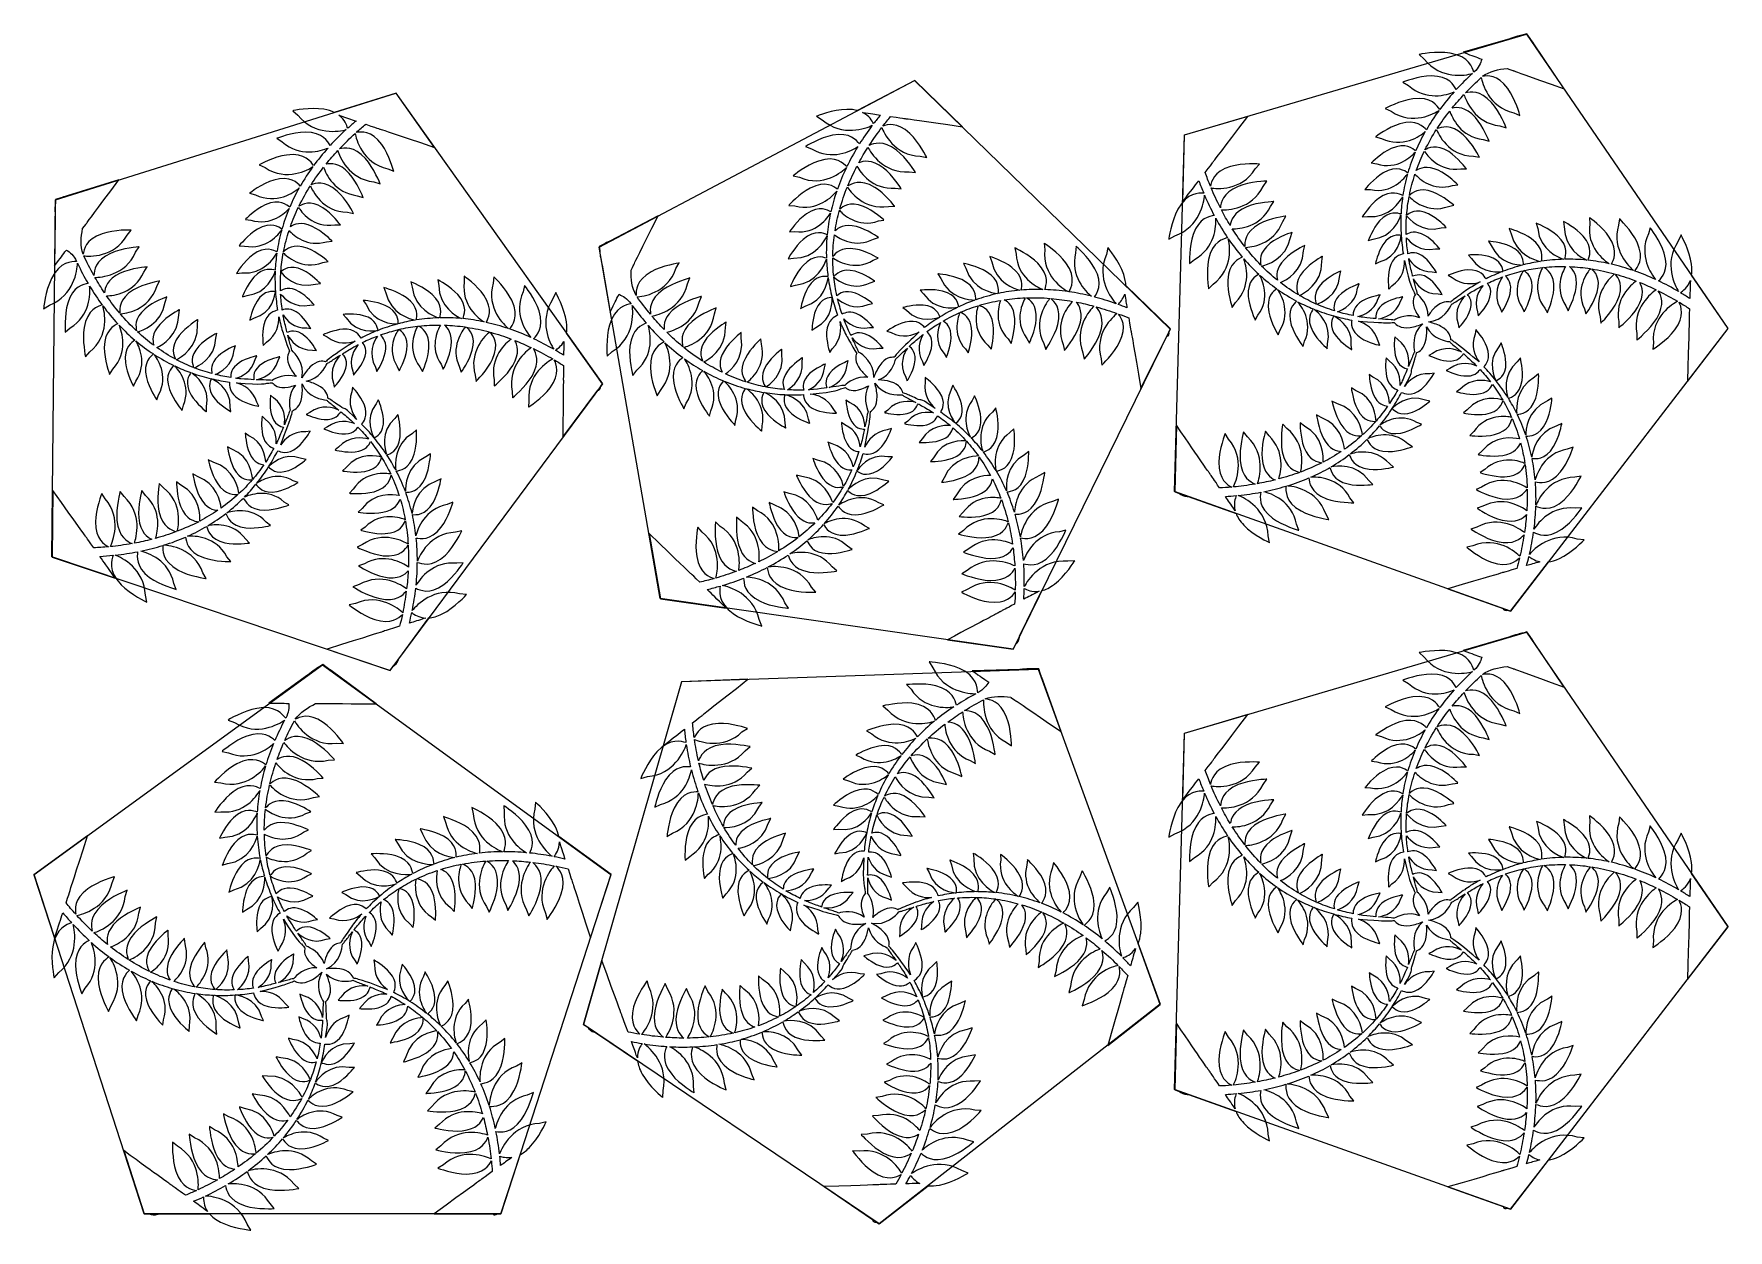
# Model space of a CAD drawing. Extents: x 3 to 836, y 0 to 587.
import ezdxf

# ---------------------------------------------------------------- set-up
doc = ezdxf.new("R2010")
doc.units = 0
doc.layers.add('Layer_1', color=7, linetype='CONTINUOUS')

msp = doc.modelspace()

# ---------------------------------------------------------------- linework, layer by layer
at = {"layer": 'Layer_1', "color": 7}
for points in [[(736.616451, 587.363043), (835.632645, 442.837654), (728.778505, 304.006838), (563.722829, 362.730074), (568.566951, 537.853853), (736.616451, 587.363043)], [(13.847706, 505.92742), (181.005014, 558.370038), (282.53537, 415.599631), (178.127264, 274.920062), (12.069144, 330.745714), (13.847706, 505.92742)], [(281.009825, 482.801567), (435.924309, 564.614141), (561.603915, 442.563171), (484.36369, 285.31896), (310.946993, 310.187663), (281.009825, 482.801567)], [(736.624827, 293.617323), (835.641021, 149.091934), (728.786881, 10.261118), (563.731205, 68.984354), (568.575327, 244.108133), (736.624827, 293.617323)], [(144.979664, 277.621207), (286.711947, 174.646674), (232.575025, 8.03036), (57.384288, 8.03036), (3.247378, 174.646681), (144.979664, 277.621207)], [(496.663999, 275.561012), (556.571726, 110.93155), (418.512291, 3.0826), (273.279152, 101.057754), (321.579572, 269.458685), (496.663999, 275.561012)]]:
    msp.add_lwpolyline(points, dxfattribs=at)
at = {"layer": 'Layer_1', "color": 1}
for points in [[(728.009404, 584.963078), (705.454117, 578.473062)], [(736.845262, 587.497982), (734.984283, 586.965999)], [(738.358121, 585.261493), (736.845262, 587.497982), (736.845262, 587.497982)], [(683.813848, 577.389084), (686.354241, 575.131977)], [(755.137685, 560.451768), (740.162455, 582.576348)], [(200.049277, 531.767958), (181.115081, 558.39805), (150.797347, 548.925424)], [(459.466152, 541.895523), (436.027484, 564.661604), (407.923204, 549.861433)], [(675.887665, 563.836893), (678.605622, 562.153455)], [(130.387776, 549.782769), (132.919138, 547.530474)], [(667.244456, 550.805156), (670.143598, 549.481817)], [(153.049003, 547.596726), (153.049003, 547.596726)], [(387.695201, 547.013009), (390.592199, 545.25573)], [(410.378052, 548.961924), (410.378052, 548.961924)], [(599.749714, 546.956471), (568.432852, 537.692842), (567.587822, 505.036894)], [(723.570983, 542.281629), (726.629344, 541.405811)], [(730.397554, 548.715605), (733.36215, 547.501656)], [(122.495936, 536.2129), (125.194479, 534.521453)], [(662.466776, 536.928848), (665.360261, 536.11169)], [(715.40275, 535.582004), (718.296235, 534.764846)], [(382.388013, 532.23951), (385.34799, 531.064068)], [(438.750158, 527.393452), (441.885308, 526.744735)], [(710.534073, 527.416583), (713.504562, 526.890449)], [(113.886565, 523.144427), (116.798244, 521.824057)], [(177.051883, 521.252141), (180.017983, 520.047046)], [(376.284438, 517.829353), (379.386916, 517.057419)], [(433.235809, 519.796449), (436.402054, 519.49455)], [(603.367954, 521.177284), (605.463807, 523.562766)], [(660.375143, 524.113571), (663.039434, 523.696376)], [(704.393281, 521.269323), (707.065503, 521.247333)], [(44.997695, 515.772764), (19.461901, 507.919245)], [(109.136471, 509.235357), (112.02556, 508.429879)], [(162.083121, 508.046677), (164.992284, 507.226301)], [(170.254364, 514.777866), (173.313778, 513.908245)], [(426.416864, 511.698294), (429.42643, 511.417651)], [(607.165479, 512.60866), (609.020586, 515.21247)], [(657.259559, 511.105356), (659.953748, 510.995945)], [(700.257941, 513.002206), (702.921332, 513.328314)], [(13.78555, 506.185669), (13.750284, 504.250467)], [(16.366593, 506.978662), (13.78555, 506.185669), (13.78555, 506.185669)], [(157.249053, 499.897258), (160.221732, 499.372204)], [(374.128529, 503.29052), (377.115657, 503.020899)], [(423.136576, 502.808921), (426.155193, 502.830218)], [(610.793133, 502.667578), (612.51892, 505.131651)], [(698.289306, 502.770144), (700.925522, 503.318201)], [(13.62678, 496.994754), (13.239822, 473.527511)], [(107.100885, 496.424955), (109.767833, 496.033357)], [(151.125143, 493.701374), (153.805159, 493.704856)], [(309.865211, 498.118849), (286.171136, 485.776023)], [(418.23437, 495.607558), (420.869552, 496.095736)], [(616.877876, 495.381484), (618.369712, 498.008398)], [(655.873401, 497.58799), (658.573934, 497.794743)], [(694.763854, 492.18977), (697.164982, 492.449974)], [(728.110339, 491.86858), (729.103881, 489.365756)], [(741.456294, 494.550205), (742.14726, 491.942751)], [(754.78935, 495.405456), (755.194474, 492.74053)], [(767.635232, 497.203593), (767.709493, 494.205241)], [(782.325313, 496.726963), (781.913775, 493.556491)], [(797.339678, 492.313905), (796.510968, 489.238785)], [(48.989041, 488.682531), (51.01659, 491.162761)], [(53.146394, 480.273337), (54.877991, 482.942081)], [(104.021187, 483.424291), (106.716732, 483.322849)], [(147.026772, 485.410621), (149.690003, 485.769023)], [(283.297014, 484.291084), (280.901977, 483.044318), (280.901977, 483.044318)], [(280.901977, 483.044318), (281.217327, 481.134657)], [(374.44363, 490.323226), (377.137419, 490.420478)], [(415.703208, 486.712253), (418.257684, 487.546461)], [(499.695387, 484.643874), (499.896591, 481.481179)], [(515.291594, 483.166262), (515.057012, 479.96695)], [(560.86307, 486.732039), (563.837654, 488.380326)], [(620.642567, 487.54099), (621.539216, 490.061237)], [(627.088095, 480.896054), (627.654992, 483.53362)], [(658.828627, 486.055221), (661.214132, 486.71901)], [(717.967217, 485.659297), (719.316786, 483.560508)], [(812.623787, 488.733607), (811.209856, 485.654415)], [(145.088081, 475.20574), (147.705356, 475.753913)], [(318.69073, 472.197395), (320.236219, 475.003453)], [(373.766254, 476.979952), (376.435686, 477.367746)], [(415.642325, 476.32503), (418.117279, 477.337566)], [(459.984249, 474.793091), (461.141653, 472.386243)], [(472.918828, 478.16027), (473.819959, 475.628627)], [(485.199128, 482.350198), (485.834934, 479.39182)], [(530.960224, 482.516527), (530.17845, 479.22391)], [(571.013067, 474.762334), (573.504574, 476.768235)], [(636.052756, 475.663419), (636.414464, 478.320917)], [(662.394214, 474.597184), (664.421205, 475.521201)], [(691.883868, 481.857385), (694.083429, 481.923952)], [(708.073669, 478.883589), (709.574077, 477.208767)], [(57.16559, 470.503431), (58.792893, 473.031649)], [(102.684315, 469.877394), (105.36825, 470.095898)], [(201.7518, 466.65069), (202.18015, 463.997811)], [(214.587407, 468.55028), (214.677622, 465.525696)], [(229.259434, 468.18408), (228.88526, 465.037158)], [(282.408255, 473.976283), (286.27237, 450.826125)], [(324.300543, 464.678876), (325.520863, 467.616807)], [(447.397691, 469.639469), (448.84483, 467.368833)], [(644.889897, 468.804442), (645.435277, 471.157777)], [(690.338513, 470.65214), (692.333335, 470.366987)], [(698.148615, 468.961414), (700.104023, 467.894231)], [(815.759708, 416.848808), (835.691623, 442.740591), (817.770127, 468.964924)], [(817.157684, 466.42321), (817.157684, 466.42321)], [(63.551099, 463.460463), (64.9226, 466.147396)], [(67.63473, 455.790907), (68.436918, 458.339975)], [(105.657277, 458.362203), (108.058902, 459.039293)], [(141.581346, 464.607966), (143.969957, 464.889985)], [(175.110397, 462.886629), (176.12296, 460.391691)], [(188.421521, 465.678623), (189.12449, 463.102126)], [(244.331126, 463.909841), (243.52173, 460.80573)], [(259.62379, 460.436723), (258.259351, 457.33982)], [(330.020599, 455.797099), (331.163764, 458.577958)], [(374.901759, 463.414693), (377.501901, 464.115055)], [(414.110329, 465.26777), (416.408531, 465.977183)], [(438.610424, 461.616872), (440.322493, 459.828872)], [(560.947344, 441.21446), (561.619705, 442.583239), (539.756893, 463.851055)], [(580.448972, 462.27717), (582.677767, 464.588819)], [(653.662234, 462.658434), (654.329041, 464.756287)], [(663.735056, 457.482636), (664.664539, 459.274754)], [(668.913981, 462.194256), (670.526521, 463.743356)], [(674.921055, 456.554436), (675.850537, 458.346554)], [(693.156725, 459.778425), (695.151547, 459.493272)], [(7.950451, 452.515638), (10.851586, 454.285254)], [(74.331865, 449.419515), (74.798579, 452.061896)], [(138.718421, 454.248434), (140.91789, 454.359499)], [(155.16632, 449.731138), (156.679651, 448.07873)], [(165.016964, 456.585776), (166.377385, 454.517593)], [(337.574696, 450.025294), (338.43757, 452.915981)], [(379.90852, 452.627179), (382.148062, 453.727499)], [(413.16843, 454.561273), (415.311531, 455.068341)], [(430.162108, 453.093539), (431.949361, 451.742113)], [(535.975869, 454.62273), (535.975869, 454.62273)], [(591.961034, 453.166294), (593.686821, 455.630368)], [(712.558839, 450.991538), (712.858908, 449.000789)], [(723.697753, 452.83974), (724.446928, 450.768814)], [(734.441676, 453.130225), (735.409628, 450.928392)], [(745.601635, 452.874667), (746.890959, 450.531962)], [(755.927485, 454.003806), (757.048761, 451.561678)], [(765.054147, 452.508054), (765.840913, 449.946121)], [(18.593643, 440.97403), (20.998074, 443.081151)], [(83.541498, 444.54578), (83.788013, 447.227054)], [(109.244879, 446.920105), (111.28515, 447.86538)], [(137.229704, 443.055804), (139.221213, 442.760818)], [(342.978219, 443.220879), (343.306107, 445.872999)], [(385.506563, 442.022726), (387.342202, 443.321448)], [(413.728761, 443.283983), (415.740778, 443.354082)], [(422.272048, 441.510655), (424.412409, 440.821377)], [(603.365315, 446.959555), (604.630444, 449.322169)], [(614.582517, 439.7049), (615.573381, 442.191627)], [(703.007282, 445.102492), (703.330903, 443.103362)], [(711.775619, 442.30137), (711.336007, 440.096152)], [(772.769562, 448.462857), (773.136433, 445.466541)], [(781.976127, 446.222229), (782.042008, 443.200324)], [(92.62913, 438.081412), (93.082202, 440.453721)], [(101.668292, 432.306808), (102.247621, 434.429749)], [(115.832298, 434.528085), (117.424481, 436.086114)], [(145.311321, 439.766439), (147.291703, 438.701387)], [(281.645687, 414.391916), (282.554538, 415.616504), (264.899204, 440.488007)], [(350.717329, 438.165938), (350.698399, 440.849153)], [(360.656603, 435.038406), (360.414071, 437.720043)], [(418.485144, 433.120817), (420.508183, 433.213355)], [(471.91752, 434.671781), (473.631561, 432.604279)], [(481.857895, 437.727139), (483.41644, 435.513192)], [(491.113724, 437.971331), (492.349073, 435.609756)], [(499.42755, 435.447265), (500.353486, 432.569198)], [(508.923166, 434.988752), (509.536533, 432.041397)], [(547.19115, 413.266469), (559.900225, 439.082755)], [(626.904493, 433.914647), (627.597539, 436.533867)], [(638.744788, 432.886339), (638.904929, 435.350198)], [(650.739093, 432.440079), (650.546378, 434.657985)], [(664.602094, 434.486654), (663.678078, 436.513645)], [(673.341701, 437.347688), (671.915577, 438.7838)], [(724.185917, 435.789783), (723.048072, 433.859514)], [(790.801952, 440.375611), (790.864661, 437.195624)], [(798.980511, 435.767611), (798.695122, 432.578794)], [(28.52951, 428.898857), (30.642536, 431.284516)], [(111.932333, 427.553379), (112.788167, 429.377707)], [(123.154908, 427.069825), (124.010742, 428.894153)], [(140.069348, 432.19995), (142.075756, 431.92504)], [(203.229987, 425.267602), (204.362372, 422.808267)], [(259.511351, 432.095799), (259.511351, 432.095799)], [(284.870814, 429.204102), (287.404014, 431.469278)], [(370.763599, 430.324409), (370.780101, 432.739539)], [(380.698161, 426.280033), (380.883942, 428.472745)], [(391.652691, 423.461541), (392.164429, 425.410579)], [(394.226762, 431.026619), (395.510871, 432.846938)], [(402.77762, 425.015872), (403.289358, 426.96491)], [(439.830453, 426.563062), (440.514666, 424.667184)], [(450.424298, 430.495118), (451.544691, 428.579956)], [(460.906758, 432.782837), (462.273586, 430.80233)], [(518.679004, 430.920754), (519.349455, 427.806092)], [(527.566406, 427.919968), (527.87941, 424.758061)], [(669.092878, 426.971603), (667.666754, 428.407716)], [(690.457769, 430.488644), (688.652727, 429.591803)], [(733.62073, 428.37321), (732.040573, 426.467632)], [(40.403048, 420.273475), (42.030351, 422.801693)], [(52.047102, 414.526975), (53.224913, 416.952931)], [(159.876431, 421.889479), (160.206437, 419.901114)], [(171.006758, 423.840492), (171.762261, 421.754266)], [(181.730113, 424.194438), (182.716167, 421.99937)], [(192.900927, 424.060629), (194.212732, 421.717198)], [(212.377316, 423.833597), (213.165133, 421.287528)], [(220.097465, 419.847381), (220.487551, 416.849305)], [(229.353522, 417.67889), (229.423663, 414.669205)], [(297.426069, 419.777977), (299.40971, 422.28525)], [(431.565572, 418.980195), (432.249786, 417.084317)], [(441.193814, 418.735067), (441.20959, 416.499055)], [(661.15836, 418.915143), (659.349033, 420.16917)], [(691.316951, 420.895681), (689.097458, 420.623925)], [(698.937296, 423.146591), (697.132254, 422.24975)], [(742.596921, 420.562569), (740.506963, 418.864902)], [(63.57634, 407.744852), (64.468551, 410.289373)], [(120.907319, 408.688255), (119.465195, 410.101018)], [(150.376305, 415.926615), (150.706312, 413.93825)], [(159.801398, 413.944001), (159.412469, 411.742017)], [(238.212637, 411.913381), (238.308657, 408.728824)], [(263.061234, 389.393091), (280.230262, 412.484772)], [(309.382175, 409.699149), (311.028837, 412.427657)], [(454.693001, 414.972995), (453.958845, 412.854678)], [(465.4527, 409.65985), (464.294175, 407.471456)], [(652.653582, 412.388324), (650.566817, 413.608381)], [(704.056764, 413.072779), (702.28252, 411.74042)], [(749.158138, 408.64906), (746.899681, 407.223622)], [(76.098043, 402.467773), (76.689756, 405.110783)], [(87.990936, 401.922591), (88.053485, 404.397937)], [(99.990784, 401.982954), (99.699671, 404.191518)], [(113.757833, 404.592239), (112.747785, 406.587183)], [(116.749713, 398.262209), (115.307588, 399.674973)], [(138.813411, 401.563269), (137.023137, 400.619252)], [(172.397452, 407.802285), (171.29225, 405.851701)], [(182.018649, 400.630591), (180.483402, 398.687844)], [(246.410672, 407.354562), (246.146597, 404.188193)], [(322.620003, 403.36369), (323.763167, 406.144549)], [(335.111407, 399.81812), (335.830991, 402.4171)], [(397.601229, 401.209321), (396.247001, 402.988665)], [(403.891913, 406.530955), (402.218038, 407.659569)], [(422.791403, 402.762297), (421.20141, 401.510031)], [(475.84669, 403.885719), (474.150813, 401.794159)], [(635.772209, 399.023729), (633.434733, 400.359519)], [(643.464159, 406.025481), (641.051265, 407.149287)], [(689.125658, 407.054457), (686.937199, 407.541177)], [(707.529959, 402.921299), (705.719023, 401.336643)], [(108.855458, 390.142396), (107.044166, 391.393332)], [(138.994662, 392.369064), (136.786099, 392.077951)], [(147.494217, 394.466846), (145.703943, 393.522829)], [(191.196789, 393.071664), (189.150567, 391.321349)], [(347.67721, 395.233241), (348.094459, 397.897172)], [(360.94688, 392.308096), (361.050772, 395.014538)], [(372.742219, 393.92306), (372.356002, 396.368891)], [(384.533219, 396.152928), (383.847428, 398.272407)], [(401.688718, 395.524864), (400.014843, 396.653477)], [(424.632688, 393.752529), (422.513209, 393.066738)], [(432.612608, 397.353086), (431.022614, 396.100819)], [(484.74088, 393.584038), (482.819823, 391.714501)], [(564.611231, 395.311868), (563.742648, 362.664299), (566.050912, 361.843069)], [(599.548459, 389.542268), (597.638359, 392.079297)], [(610.122298, 390.025941), (608.296446, 392.426856)], [(618.884559, 393.621898), (616.833586, 395.837555)], [(627.505025, 394.880143), (625.394257, 396.480232)], [(685.079753, 395.757056), (682.773075, 396.657327)], [(710.667507, 392.199322), (708.809913, 390.259774)], [(753.984523, 396.185222), (751.572742, 395.000079)], [(100.413537, 383.549879), (98.322426, 384.759376)], [(152.879302, 384.523809), (151.15114, 383.160098)], [(395.393363, 386.11109), (393.385682, 387.013772)], [(439.707338, 388.548092), (438.254345, 386.89429)], [(590.228175, 388.479932), (588.598683, 391.209013)], [(680.534011, 384.770161), (678.261989, 386.215339)], [(759.553312, 384.465587), (756.687216, 383.495149)], [(91.270847, 377.103808), (88.835168, 378.22657)], [(136.899334, 378.513349), (134.721972, 378.977402)], [(198.080934, 381.331145), (195.853407, 379.839921)], [(388.283123, 378.100361), (386.007734, 378.911673)], [(425.078105, 379.746357), (422.852721, 379.808921)], [(445.217182, 379.351775), (443.766161, 377.418471)], [(492.031292, 382.398952), (489.929935, 380.729395)], [(671.318741, 374.75467), (669.241492, 376.448974)], [(714.841205, 382.674276), (712.820321, 380.872428)], [(66.808784, 364.530598), (64.732718, 366.725182)], [(75.407312, 365.838867), (73.259265, 367.433082)], [(83.646181, 370.060364), (81.289545, 371.373526)], [(132.966327, 367.173421), (130.656904, 368.046815)], [(156.634859, 374.482573), (154.858081, 372.843615)], [(203.227968, 369.01188), (200.859286, 367.749949)], [(380.457184, 370.106908), (377.858598, 370.770592)], [(423.261106, 367.882083), (420.831799, 368.323348)], [(450.485718, 369.494099), (449.092964, 367.225788)], [(499.919276, 372.090172), (497.347488, 370.540282)], [(661.042203, 366.23123), (659.142969, 368.127551)], [(716.143836, 373.507316), (713.93928, 372.009631)], [(763.492114, 370.327399), (760.373272, 369.765305)], [(12.479652, 363.227291), (12.183922, 330.57039), (43.166398, 320.216109)], [(38.19048, 359.151572), (36.521869, 361.853212)], [(47.494929, 360.27839), (45.547152, 362.813624)], [(58.06223, 360.841553), (56.210281, 363.212268)], [(160.033465, 363.834534), (158.253397, 361.855555)], [(374.232281, 361.800512), (371.676995, 362.665753)], [(456.56046, 361.050869), (454.965755, 358.881758)], [(506.719637, 359.056809), (503.765167, 357.862017)], [(570.455456, 360.276028), (593.899764, 351.961543)], [(593.949674, 360.753481), (593.949674, 360.753481)], [(651.704643, 357.214511), (649.870411, 359.591873)], [(714.588538, 364.959119), (711.835453, 363.709659)], [(128.521717, 356.150924), (126.219502, 357.579362)], [(164.48082, 354.431787), (162.520075, 352.5869)], [(209.12122, 357.446378), (206.311512, 356.387231)], [(350.737794, 348.106204), (348.487583, 350.102839)], [(358.672815, 353.316453), (356.234042, 355.099326)], [(366.892879, 356.158422), (364.491906, 357.337808)], [(420.883526, 356.237465), (418.360913, 357.225923)], [(459.729964, 352.363529), (457.898663, 350.449904)], [(639.535865, 348.96622), (638.010568, 351.764414)], [(715.220549, 355.473471), (712.362834, 354.526587)], [(763.810416, 354.664587), (760.605289, 354.531217)], [(119.382362, 346.059823), (117.293912, 347.734339)], [(166.026702, 345.314447), (163.879476, 343.763627)], [(213.451974, 343.397961), (210.330126, 342.757273)], [(305.475545, 342.207737), (311.091584, 310.035999), (343.43588, 305.456532)], [(331.499494, 342.849749), (329.36974, 345.205014)], [(340.446657, 345.640945), (338.072441, 347.782053)], [(413.72017, 344.659708), (411.363286, 345.928851)], [(459.992652, 343.655681), (457.556681, 341.871957)], [(510.270686, 343.8315), (507.16823, 343.015787)], [(624.817429, 343.694822), (623.651767, 346.683444)], [(712.296628, 345.315928), (709.279245, 344.293175)], [(109.165526, 337.453321), (107.275942, 339.35384)], [(164.710004, 336.702715), (161.991578, 335.389024)], [(405.228575, 334.347171), (403.026398, 335.874559)], [(462.561429, 334.53924), (459.967202, 333.000372)], [(610.343809, 337.619877), (609.667118, 340.9387)], [(710.333437, 336.143333), (707.228183, 335.470263)], [(764.959442, 339.024642), (761.598955, 339.424178)], [(99.896142, 328.361578), (98.044194, 330.732293)], [(165.587455, 327.27201), (162.757672, 326.227762)], [(214.190539, 327.781479), (210.991711, 327.540385)], [(397.756574, 323.72877), (395.506363, 325.725405)], [(514.648035, 328.757368), (511.273549, 328.465225)], [(727.363482, 304.50462), (728.800258, 303.993446), (747.424245, 328.148148)], [(737.823611, 330.847398), (737.823611, 330.847398)], [(73.119818, 314.641713), (71.929868, 317.610764)], [(87.817972, 320.015716), (86.258831, 322.822909)], [(162.958998, 317.018658), (159.974419, 315.933631)], [(461.830926, 323.979582), (459.091832, 322.372609)], [(58.705862, 308.434128), (57.99912, 311.760615)], [(215.769118, 312.164222), (212.39745, 312.487265)], [(373.903519, 305.391975), (372.196163, 308.096819)], [(387.387201, 313.3359), (385.34602, 315.814777)], [(461.818845, 314.598958), (458.9211, 313.292743)], [(487.572654, 291.726225), (498.517443, 314.064036)], [(489.789072, 315.120535), (489.789072, 315.120535)], [(698.023925, 314.969491), (725.125879, 305.30071)], [(161.250375, 307.794946), (158.164161, 307.034412)], [(182.442233, 280.641204), (197.246899, 300.630904)], [(188.853592, 303.248741), (188.853592, 303.248741)], [(360.850123, 296.679623), (359.553352, 299.823408)], [(736.853662, 293.752262), (734.992683, 293.220279)], [(738.366521, 291.515773), (736.853662, 293.752262), (736.853662, 293.752262)], [(147.228382, 285.294127), (178.19596, 274.919771), (179.656082, 276.887141)], [(452.098024, 289.933015), (484.431297, 285.331109), (485.511483, 287.530131)], [(683.822248, 283.643364), (686.362641, 281.386257)], [(728.017804, 291.217358), (705.462517, 284.727342)], [(755.146085, 266.706048), (740.170855, 288.830628)], [(145.15, 277.82503), (143.575, 276.70003)], [(147.325, 276.22503), (145.15, 277.82503), (145.15, 277.82503)], [(443.041031, 279.050015), (444.939339, 276.231407)], [(487.730439, 275.379952), (464.269539, 274.71104)], [(496.919194, 275.63472), (494.984364, 275.582911)], [(497.827472, 273.091955), (496.919194, 275.63472), (496.919194, 275.63472)], [(137.675, 272.47503), (118.6, 258.80003)], [(171.44996, 258.47503), (149.925, 274.30003)], [(354.046748, 270.509504), (321.409593, 269.336137), (312.459279, 237.919312)], [(431.989798, 267.89849), (434.20293, 265.591264)], [(507.900406, 244.885356), (498.906319, 270.042083)], [(675.896065, 270.091173), (678.614022, 268.407735)], [(98.575, 250.52503), (101.725, 249.25003)], [(420.373727, 257.429577), (422.852009, 255.425988)], [(599.758114, 253.210751), (568.441252, 243.947122), (567.596222, 211.291174)], [(667.252856, 257.059436), (670.151998, 255.736097)], [(730.405954, 254.969885), (733.37055, 253.755936)], [(351.13154, 244.641383), (353.755398, 246.429816)], [(412.291105, 245.180113), (414.889955, 243.668167)], [(662.475176, 243.183128), (665.368661, 242.36597)], [(715.41115, 241.836284), (718.304635, 241.019126)], [(723.579383, 248.535909), (726.637744, 247.660091)], [(95.65, 235.10003), (98.775, 234.42503)], [(152.075, 239.12503), (155.275, 238.97503)], [(352.675701, 235.397029), (355.120765, 237.456862)], [(407.074131, 233.289384), (409.550606, 232.221875)], [(472.803404, 235.148257), (475.547329, 233.538443)], [(481.017104, 239.67962), (483.586017, 237.765675)], [(710.542473, 233.670863), (713.512962, 233.144729)], [(147.8, 230.77503), (150.975, 230.97503)], [(353.713577, 224.865751), (355.998598, 226.822453)], [(463.224154, 230.69371), (465.823004, 229.181765)], [(603.376354, 227.431564), (605.472207, 229.817046)], [(660.383543, 230.367851), (663.047834, 229.950656)], [(704.401681, 227.523603), (707.073903, 227.501613)], [(91.875, 219.92503), (95.05, 219.65003)], [(142.35, 221.72503), (145.35, 221.92503)], [(301.388133, 221.865659), (304.679467, 222.7213)], [(357.792279, 216.293969), (359.891268, 218.466639)], [(400.817418, 221.466776), (403.399493, 220.689911)], [(448.997386, 219.573443), (451.579954, 218.886716)], [(456.475512, 223.997894), (459.221412, 222.74863)], [(607.173879, 218.86294), (609.028986, 221.46675)], [(657.267959, 217.359636), (659.962148, 217.250225)], [(700.266341, 219.256486), (702.929732, 219.582594)], [(140.5, 212.40003), (143.475, 212.90003)], [(234.05004, 208.42499), (234.30004, 205.24999)], [(249.65004, 210.17499), (249.35004, 206.79999)], [(308.237728, 207.745485), (311.150255, 209.067769)], [(359.485958, 207.762984), (360.981947, 209.98056)], [(396.108864, 208.720398), (398.775812, 208.248158)], [(442.933656, 212.596522), (445.594355, 212.249126)], [(610.801533, 208.921858), (612.52732, 211.385931)], [(698.297706, 209.024424), (700.933922, 209.572481)], [(92.025, 205.25003), (95.025, 205.45003)], [(136.775, 204.55003), (139.3, 205.42503)], [(204.42504, 203.07499), (205.50004, 200.27499)], [(218.42504, 207.54999), (219.10004, 204.42499)], [(364.07374, 199.722321), (365.279579, 202.135634)], [(438.479072, 203.177005), (441.16872, 203.051333)], [(616.886276, 201.635764), (618.378112, 204.262678)], [(655.881801, 203.84227), (658.582334, 204.049023)], [(741.464694, 200.804485), (742.15566, 198.197031)], [(754.79775, 201.659736), (755.202874, 198.99481)], [(767.643632, 203.457873), (767.717893, 200.459521)], [(782.333713, 202.981243), (781.922175, 199.810771)], [(29.575, 193.67503), (3.175, 174.45003), (13.325, 143.40003)], [(94.35, 192.47503), (97, 192.97503)], [(135.65, 195.37503), (138.05, 196.57503)], [(180.65, 191.80003), (182.175, 189.57503)], [(192.92504, 197.07499), (194.2, 194.70003)], [(276.70004, 143.49999), (286.800041, 174.57499), (261.12504, 193.27499)], [(314.267367, 193.303911), (317.001594, 194.987732)], [(371.452987, 192.422162), (372.465065, 194.905874)], [(396.099136, 196.81502), (398.57479, 196.863867)], [(432.429977, 193.807823), (434.820263, 193.461907)], [(560.87147, 192.986319), (563.846054, 194.634606)], [(620.650967, 193.79527), (621.547616, 196.315517)], [(658.837027, 192.309501), (661.222532, 192.97329)], [(694.772254, 198.44405), (697.173382, 198.704254)], [(717.975617, 191.913577), (719.325186, 189.814788)], [(728.118739, 198.12286), (729.112281, 195.620036)], [(797.348078, 198.568185), (796.519368, 195.493065)], [(812.632187, 194.987887), (811.218256, 191.908695)], [(137.225, 185.07503), (139.525, 186.47503)], [(168.975, 184.80003), (170.75, 182.77503)], [(261.4, 190.67503), (261.4, 190.67503)], [(323.14802, 181.613331), (325.433041, 183.570033)], [(378.303744, 183.578646), (379.417965, 185.72204)], [(396.699151, 184.83003), (398.892387, 185.220182)], [(427.067768, 184.518085), (429.214617, 184.034826)], [(464.646032, 185.19289), (464.985029, 182.521499)], [(478.239348, 184.466665), (478.259245, 181.769286)], [(627.096495, 187.150334), (627.663392, 189.7879)], [(636.061156, 181.917699), (636.422864, 184.575197)], [(691.892268, 188.111665), (694.091829, 188.178232)], [(708.082069, 185.137869), (709.582477, 183.463047)], [(95.77496, 179.17503), (98.34996, 179.97503)], [(137.45, 173.92503), (139.625, 174.97503)], [(161.5, 175.55003), (163.475, 174.02503)], [(385.269279, 175.441778), (386.437483, 177.307499)], [(442.007047, 177.606423), (443.04313, 175.610732)], [(453.276208, 181.705022), (454.060629, 179.336281)], [(491.36537, 181.97481), (491.09412, 179.292949)], [(504.254362, 180.517453), (503.579642, 177.595061)], [(518.363001, 176.39775), (517.174924, 173.429632)], [(571.021467, 181.016614), (573.512974, 183.022515)], [(644.898297, 175.058722), (645.443677, 177.412057)], [(662.402614, 180.851464), (664.429605, 181.775481)], [(690.346913, 176.90642), (692.341735, 176.621267)], [(698.157015, 175.215694), (700.112423, 174.148511)], [(815.768108, 123.103088), (835.700023, 148.994871), (817.778527, 175.219204)], [(41.625, 170.60003), (42.8, 173.55003)], [(48.075, 163.80003), (48.95, 166.87503)], [(98.99996, 165.97503), (101.47496, 167.07503)], [(332.647468, 172.762244), (334.461077, 174.735395)], [(393.735932, 167.920714), (395.082404, 169.42492)], [(399.924992, 171.194269), (401.872489, 172.293021)], [(422.780791, 174.050637), (424.641766, 173.277722)], [(429.923847, 170.468318), (431.55191, 168.947822)], [(531.80547, 168.384868), (530.237106, 165.61298)], [(580.457372, 168.53145), (582.686167, 170.843099)], [(653.670634, 168.912714), (654.337441, 171.010567)], [(668.922381, 168.448536), (670.534921, 169.997636)], [(817.166084, 172.67749), (817.166084, 172.67749)], [(54.825, 155.65003), (55.625, 158.55003)], [(138.2, 163.22503), (140.25, 164.02503)], [(154.45, 165.85003), (156.425, 164.77503)], [(207.875, 158.44999), (209.75, 156.52499)], [(216.97504, 160.09999), (218.57504, 157.94999)], [(225.60004, 158.87499), (226.95004, 156.17499)], [(235.02504, 159.84999), (236.10004, 157.02499)], [(341.70478, 162.942839), (343.28367, 165.104489)], [(404.338423, 164.236243), (405.684895, 165.74045)], [(422.802481, 162.817671), (424.663456, 162.044755)], [(545.716556, 161.111342), (543.580393, 158.481241)], [(591.969434, 159.420574), (593.695221, 161.884648)], [(663.743456, 163.736916), (664.672939, 165.529034)], [(674.929455, 162.808716), (675.858937, 164.600834)], [(693.165125, 166.032705), (695.159947, 165.747552)], [(723.706153, 159.09402), (724.455328, 157.023094)], [(734.450076, 159.384505), (735.418028, 157.182672)], [(745.610035, 159.128947), (746.899359, 156.786242)], [(755.935885, 160.258086), (757.057161, 157.815958)], [(765.062547, 158.762334), (765.849313, 156.200401)], [(63, 150.82503), (63.525, 153.80003)], [(105.64996, 156.10003), (107.67496, 157.52503)], [(140.5, 152.15003), (142.475, 152.55003)], [(148.425, 153.17503), (150.625, 152.82503)], [(187.925, 150.42499), (189.575, 148.67499)], [(198.525, 153.92499), (200.525, 152.14999)], [(245.30004, 157.29999), (246.42504, 154.32499)], [(254.55004, 155.69999), (255.35004, 152.59999)], [(352.196728, 154.266597), (353.520173, 156.630728)], [(363.407974, 150.32224), (364.176614, 152.668608)], [(603.373715, 153.213835), (604.638844, 155.576449)], [(703.015682, 151.356772), (703.339303, 149.357642)], [(712.567239, 157.245818), (712.867308, 155.255069)], [(772.777962, 154.717137), (773.144833, 151.720821)], [(781.984527, 152.476509), (782.050408, 149.454604)], [(69.175, 144.70003), (69.175, 147.37503)], [(77.475, 140.60003), (77.125, 143.27503)], [(112.84996, 146.50003), (114.44996, 148.05003)], [(146.8, 142.85003), (148.775, 143.25003)], [(177.9, 146.54999), (179.3, 144.84999)], [(374.91332, 146.903245), (375.278973, 149.099275)], [(388.849255, 145.433221), (388.459102, 147.626456)], [(398.026003, 146.027814), (397.002421, 147.773817)], [(428.68817, 146.151083), (428.503779, 144.134341)], [(439.40532, 149.476114), (439.200204, 147.473352)], [(450.653581, 148.492311), (450.863459, 146.300062)], [(461.131395, 146.09822), (461.520561, 143.72471)], [(471.876166, 143.071686), (472.5415, 140.481714)], [(482.157916, 141.593939), (482.635738, 138.949523)], [(614.590917, 145.95918), (615.581781, 148.445907)], [(626.912893, 140.168927), (627.605939, 142.788147)], [(638.753188, 139.140619), (638.913329, 141.604478)], [(664.610494, 140.740934), (663.686478, 142.767925)], [(673.350101, 143.601968), (671.923977, 145.03808)], [(711.784019, 148.55565), (711.344407, 146.350432)], [(724.194317, 142.044063), (723.056472, 140.113794)], [(790.810352, 146.629891), (790.873061, 143.449904)], [(798.988911, 142.021891), (798.703522, 138.833074)], [(87.675, 138.67503), (87.125, 141.30003)], [(98.3, 135.17503), (98.025, 137.57503)], [(108.62496, 132.32503), (108.55, 134.52503)], [(123.14996, 137.00003), (124.14996, 139.00003)], [(130.69996, 133.70003), (130.97496, 135.70003)], [(168.025, 141.07499), (168.975, 139.29999)], [(391.327195, 137.036618), (390.303613, 138.782621)], [(412.894875, 135.122635), (410.923365, 134.703533)], [(436.482768, 141.254731), (435.507865, 139.22845)], [(490.62461, 137.872605), (490.748626, 135.195458)], [(530.853117, 90.710088), (556.604665, 110.822857), (545.778033, 140.683864)], [(544.551952, 138.374725), (544.551952, 138.374725)], [(650.747493, 138.694359), (650.554778, 140.912265)], [(669.101278, 133.225883), (667.675154, 134.661996)], [(690.466169, 136.742924), (688.661127, 135.846083)], [(733.62913, 134.62749), (732.048973, 132.721912)], [(13.125, 123.90003), (15.375, 126.45003)], [(119.84996, 130.82503), (120.12496, 132.82503)], [(161, 132.32499), (161.975, 130.54999)], [(170.2, 132.62503), (170.525, 130.40003)], [(184.075, 130.65003), (183.65, 128.45003)], [(195.45, 126.82503), (194.6, 124.50003)], [(282.252997, 132.391959), (273.281958, 100.989114), (275.313008, 99.618956)], [(371.774261, 127.0064), (370.057048, 128.707665)], [(381.636423, 131.209778), (380.196366, 132.874856)], [(411.338176, 125.617909), (409.120928, 125.907406)], [(419.278989, 125.900313), (417.307478, 125.481211)], [(446.880629, 131.857883), (445.297957, 130.271763)], [(497.089657, 132.033562), (496.698836, 129.040276)], [(505.44825, 127.57092), (504.759548, 124.627803)], [(661.16676, 125.169423), (659.357433, 126.42345)], [(691.325351, 127.149961), (689.105858, 126.878205)], [(698.945696, 129.400871), (697.140654, 128.50403)], [(742.605321, 126.816849), (740.515363, 125.119182)], [(26.7, 116.02503), (28.375, 118.75003)], [(206.525, 122.47503), (205.125, 120.17503)], [(305.361709, 119.396168), (304.463137, 122.445052)], [(314.652935, 118.104125), (313.43477, 121.036883)], [(325.01413, 115.93949), (323.843665, 118.719443)], [(334.395828, 117.240214), (332.9612, 119.896804)], [(343.058066, 116.312176), (341.412239, 118.387479)], [(352.09665, 118.266562), (350.165443, 120.142345)], [(361.289855, 123.13232), (359.232817, 124.821579)], [(454.171379, 122.325506), (452.166477, 120.873442)], [(512.540143, 119.710692), (511.809004, 116.615262)], [(652.661982, 118.642604), (650.575217, 119.862661)], [(704.065164, 119.327059), (702.29092, 117.9947)], [(39.775, 107.42503), (41.1, 110.35003)], [(128.375, 109.45003), (126.825, 111.05003)], [(135.65, 115.07503), (133.825, 115.95003)], [(154.075, 114.35003), (152.675, 112.90003)], [(164.525, 110.27503), (163.125, 108.82503)], [(216.7, 113.45003), (215.05, 111.35003)], [(405.769204, 112.758368), (403.770885, 113.774721)], [(421.728633, 114.869), (419.678498, 114.020429)], [(460.919825, 112.525678), (458.472953, 111.401926)], [(519.313596, 113.211243), (518.243126, 110.193944)], [(643.472559, 112.279761), (641.059665, 113.403567)], [(689.134058, 113.308737), (686.945599, 113.795457)], [(707.538359, 109.175579), (705.727423, 107.590923)], [(749.166538, 114.90334), (746.908081, 113.477902)], [(53.675, 102.70003), (54.475, 105.60003)], [(66.5, 100.67503), (66.9, 103.32503)], [(79.5, 97.60003), (79.6, 100.27503)], [(104.55, 99.27503), (103.875, 101.65003)], [(116, 102.87503), (115.075, 104.90003)], [(135.125, 103.87503), (133.3, 104.75003)], [(158.1, 105.60003), (156.1, 104.60003)], [(172.725, 102.50003), (171.5, 100.65003)], [(225.425, 103.32503), (223.55, 101.40003)], [(399.037497, 102.824348), (397.027666, 104.270663)], [(422.564521, 104.172415), (420.416024, 103.088632)], [(564.619631, 101.566148), (563.751048, 68.918579), (566.059312, 68.097349)], [(618.892959, 99.876178), (616.841986, 102.091835)], [(627.513425, 101.134423), (625.402657, 102.734512)], [(635.780609, 105.278009), (633.443133, 106.613799)], [(685.088153, 102.011336), (682.781475, 102.911607)], [(753.992923, 102.439502), (751.581142, 101.254359)], [(93.05, 96.27503), (92.825, 98.97503)], [(130.35, 93.62503), (128.225, 94.20003)], [(160.675, 91.82503), (158.45, 91.55003)], [(179.4, 94.10003), (178.225, 92.00003)], [(234.6, 94.15003), (232.225, 92.27503)], [(279.188584, 97.004469), (299.82392, 83.113855)], [(302.061605, 91.61641), (302.061605, 91.61641)], [(391.899022, 93.315521), (390.058445, 95.280948)], [(422.933273, 93.006887), (420.651214, 91.59101)], [(464.307683, 99.353599), (461.765411, 98.535459)], [(590.236575, 94.734212), (588.607083, 97.463293)], [(599.556859, 95.796548), (597.646759, 98.333577)], [(610.130698, 96.280221), (608.304846, 98.681136)], [(680.542411, 91.024441), (678.270389, 92.469619)], [(710.675907, 98.453602), (708.818313, 96.514054)], [(124.525, 84.62503), (122.15, 85.07503)], [(185.95, 85.05003), (184.85, 82.60003)], [(380.480009, 85.910293), (378.890107, 88.068495)], [(465.878318, 86.08053), (463.24739, 85.533296)], [(714.849605, 88.928556), (712.828721, 87.126708)], [(759.561712, 90.719867), (756.695616, 89.749429)], [(118, 75.55003), (115.35, 75.80003)], [(160.65, 79.82503), (158.175, 79.90003)], [(193.075, 77.47503), (191.775, 75.10003)], [(243.05, 82.15003), (240.3, 80.57503)], [(357.115968, 73.806921), (355.931521, 76.566149)], [(368.404707, 80.214387), (367.037517, 82.523915)], [(424.603592, 82.742566), (422.197676, 81.500714)], [(671.327141, 81.00895), (669.249892, 82.703254)], [(716.152236, 79.761596), (713.94768, 78.263911)], [(763.500514, 76.581679), (760.381672, 76.019585)], [(113.1, 66.37503), (110.45, 66.85003)], [(160.05, 67.95003), (157.425, 68.55003)], [(197.375, 69.27503), (195.8, 67.12503)], [(248.6, 67.50003), (245.625, 66.30003)], [(312.178635, 65.12911), (312.349705, 68.511895)], [(327.709089, 67.408504), (327.324366, 70.593251)], [(343.27655, 68.848698), (342.4961, 71.938572)], [(423.582455, 73.539996), (421.074395, 72.638463)], [(468.353289, 73.34335), (465.335823, 73.117189)], [(593.958074, 67.007761), (593.958074, 67.007761)], [(661.050603, 72.48551), (659.151369, 74.381831)], [(714.596938, 71.213399), (711.843853, 69.963939)], [(106.7, 59.70003), (104.175, 60.50003)], [(198.775, 60.70003), (196.6, 58.60003)], [(419.947499, 65.648373), (416.970002, 65.123838)], [(468.647359, 58.669699), (465.486792, 58.901957)], [(570.463856, 66.530308), (593.908164, 58.215823)], [(651.713043, 63.468791), (649.878811, 65.846153)], [(715.228949, 61.727751), (712.371234, 60.780867)], [(763.818816, 60.918867), (760.613689, 60.785497)], [(91.95, 49.30003), (89.425, 50.95003)], [(99, 55.62503), (96.325, 57.02503)], [(154.725, 55.42503), (152.2, 56.32503)], [(202.55, 51.97499), (200.175, 50.12499)], [(254.925, 53.15003), (251.625, 52.40003)], [(418.197509, 56.304151), (415.194024, 56.098716)], [(624.825829, 49.949102), (623.660167, 52.937724)], [(639.544265, 55.2205), (638.018968, 58.018694)], [(712.305028, 51.570208), (709.287645, 50.547455)], [(73.725, 41.17503), (71.275, 43.20003)], [(82.15, 45.30003), (79.5, 47.05003)], [(147.9, 43.95003), (145.475, 45.10003)], [(412.836288, 47.194688), (409.659272, 46.955534)], [(465.055319, 43.421018), (461.917946, 44.089982)], [(610.352209, 43.874157), (609.675518, 47.19298)], [(710.341837, 42.397613), (707.236583, 41.724543)], [(764.967842, 45.278922), (761.607355, 45.678458)], [(47.3, 39.02503), (57.425, 7.97503), (59.875, 7.97503)], [(142.125, 32.32503), (139.6, 33.95003)], [(203.2, 41.42499), (200.7, 39.44999)], [(231.075, 8.02503), (232.6, 8.02503), (242.05, 37.02503)], [(232.1, 36.35003), (232.1, 36.35003)], [(408.650802, 38.799908), (405.475761, 38.921303)], [(727.371882, 10.7589), (728.808658, 10.247726), (747.432645, 34.402428)], [(737.832011, 37.101678), (737.832011, 37.101678)], [(204.425, 32.12499), (201.725, 30.44999)], [(433.956227, 26.825265), (433.956227, 26.825265)], [(462.273529, 27.98762), (459.118392, 29.21139)], [(133.425, 20.47499), (131.05, 22.60003)], [(391.456395, 21.358348), (415.296914, 5.245281)], [(417.265789, 3.917066), (418.530014, 3.064212), (442.582271, 21.820317)], [(698.032325, 21.223771), (725.134279, 11.55499)], [(86.525, 16.30003), (86.525, 16.30003)], [(121.325, 10.57499), (119.225, 12.99999)], [(64.55, 7.97503), (89.425, 7.99999)], [(109.725, -0.00001), (107.975, 2.89999)], [(199.925, 8.04999), (228.7, 8.02503)]]:
    msp.add_lwpolyline(points, dxfattribs=at)
for points in [[(734.984283, 586.965999), (733.521467, 586.856005), (731.319043, 586.085057), (728.009404, 584.963078)], [(740.162455, 582.576348), (739.484296, 583.670303), (738.878961, 584.607227), (738.358121, 585.261493)], [(699.087799, 578.03148), (692.459422, 579.157237), (683.813848, 577.389084), (683.813848, 577.389084)], [(686.354241, 575.131977), (694.62696, 564.919949), (706.577449, 567.118562), (710.012368, 568.015148)], [(710.785119, 568.695483), (709.982722, 570.875267), (708.56181, 576.4288), (699.087799, 578.03148)], [(705.454117, 578.473062), (710.733299, 576.537613), (711.413539, 576.281163), (714.677206, 575.085547)], [(714.677206, 575.085547), (713.989055, 573.045606), (713.312324, 570.982081), (710.785119, 568.695483)], [(689.92778, 566.828789), (683.62523, 566.838237), (675.887665, 563.836893), (675.887665, 563.836893)], [(702.121336, 560.155497), (701.009633, 562.137917), (698.731378, 566.821891), (689.92778, 566.828789)], [(710.012368, 568.015148), (707.173906, 565.408324), (704.543928, 562.775437), (702.121336, 560.155497)], [(715.030445, 566.680921), (718.557087, 569.103422), (722.828684, 570.115053), (727.048112, 570.551571)], [(727.473812, 560.6352), (722.370419, 567.659219), (717.333519, 566.953518), (715.030445, 566.680921)], [(727.071628, 570.543204), (736.318252, 567.170836), (717.739985, 574.029043), (755.137685, 560.451768)], [(727.048112, 570.551571), (727.051116, 570.550468), (727.068322, 570.544414), (727.071628, 570.543204)], [(678.605622, 562.153455), (687.394223, 554.390304), (697.489143, 557.518244), (701.078392, 559.014053)], [(701.078392, 559.014053), (698.479652, 556.133258), (696.139614, 553.265875), (694.002224, 550.386859)], [(706.707515, 558.576904), (709.320005, 561.327154), (711.918978, 563.833539), (714.425742, 566.100009)], [(719.430141, 553.838188), (713.83783, 560.041619), (709.074831, 559.111262), (706.707515, 558.576904)], [(714.425742, 566.100009), (714.910546, 563.509444), (717.804791, 551.576654), (730.397554, 548.715605)], [(733.36215, 547.501656), (733.36215, 547.501656), (731.18756, 555.521244), (727.473812, 560.6352)], [(145.654514, 550.469574), (139.022839, 551.575619), (130.387776, 549.782769), (130.387776, 549.782769)], [(150.797347, 548.925424), (149.412524, 549.576076), (147.733577, 550.124213), (145.654514, 550.469574)], [(402.585897, 550.449891), (395.863549, 550.338174), (387.695201, 547.013009), (387.695201, 547.013009)], [(407.923204, 549.861433), (406.443534, 550.250869), (404.693135, 550.486282), (402.585897, 550.449891)], [(680.744207, 555.634477), (674.499454, 554.782212), (667.244456, 550.805156), (667.244456, 550.805156)], [(670.143598, 549.481817), (680.844173, 542.365675), (691.356668, 548.427045), (693.65299, 549.927337)], [(694.002224, 550.386859), (692.736326, 551.937405), (690.037561, 556.90024), (680.744207, 555.634477)], [(693.65299, 549.927337), (691.305071, 546.735939), (689.25469, 543.545579), (687.420447, 540.389693)], [(692.690157, 540.956073), (694.674902, 544.014022), (696.754743, 546.897514), (698.905254, 549.624266)], [(698.905254, 549.624266), (700.032134, 546.329144), (704.226873, 536.907703), (715.40275, 535.582004)], [(700.08069, 551.063528), (702.000309, 553.424268), (703.959241, 555.675741), (705.916419, 557.77042)], [(711.501517, 546.469543), (706.662712, 551.836286), (702.462577, 551.538699), (700.08069, 551.063528)], [(705.916419, 557.77042), (706.7796, 554.974004), (710.982954, 543.773463), (723.570983, 542.281629)], [(726.629344, 541.405811), (726.629344, 541.405811), (723.661722, 549.144651), (719.430141, 553.838188)], [(132.919138, 547.530474), (141.222144, 537.34304), (153.172679, 539.567762), (156.604931, 540.474531)], [(153.049003, 547.596726), (157.199825, 546.179736), (158.860986, 545.601621), (161.46361, 544.714017)], [(157.396419, 541.163513), (156.875944, 542.564578), (156.069941, 545.3593), (153.049003, 547.596726)], [(161.46361, 544.714017), (160.069805, 543.529959), (158.700933, 542.350877), (157.396419, 541.163513)], [(166.241856, 543.098041), (182.125104, 537.688034), (159.180566, 545.578494), (200.049277, 531.767958)], [(161.626683, 539.144775), (163.222689, 540.578324), (164.753708, 541.86973), (166.241856, 543.098041)], [(390.592199, 545.25573), (400.600928, 536.738155), (411.951945, 541.087762), (415.16357, 542.600392)], [(415.16357, 542.600392), (412.852555, 539.516293), (410.755019, 536.464245), (408.855221, 533.443681)], [(410.378052, 548.961924), (414.71671, 548.319096), (416.455039, 548.050983), (419.175282, 547.648775)], [(415.817382, 543.421172), (415.052071, 544.704985), (413.753861, 547.307822), (410.378052, 548.961924)], [(413.656752, 532.728455), (415.719318, 535.911974), (417.797149, 538.837956), (419.844645, 541.526537)], [(419.175282, 547.648775), (418.018636, 546.232139), (416.885612, 544.824908), (415.817382, 543.421172)], [(424.167007, 546.923729), (440.766819, 544.475876), (416.773531, 548.086042), (459.466152, 541.895523)], [(419.844645, 541.526537), (420.797358, 539.06924), (425.846073, 527.891244), (438.750158, 527.393452)], [(420.343015, 542.20089), (421.653399, 543.899475), (422.925579, 545.446506), (424.167007, 546.923729)], [(433.684735, 538.571874), (427.377283, 544.538274), (422.556738, 542.892136), (420.343015, 542.20089)], [(578.750165, 519.480932), (588.142796, 531.646671), (573.830432, 513.225139), (599.749714, 546.956471)], [(674.377113, 543.331982), (668.662859, 541.663263), (662.466776, 536.928848), (662.466776, 536.928848)], [(687.420447, 540.389693), (685.966245, 541.76457), (682.668501, 545.754318), (674.377113, 543.331982)], [(705.572237, 537.858873), (699.279745, 543.558878), (694.651855, 541.59215), (692.690157, 540.956073)], [(718.296235, 534.764846), (718.296235, 534.764846), (715.489174, 542.045757), (711.501517, 546.469543)], [(136.525995, 539.218513), (130.223437, 539.209243), (122.495936, 536.2129), (122.495936, 536.2129)], [(125.194479, 534.521453), (134.006092, 526.784443), (144.115389, 529.948153), (147.700191, 531.454624)], [(148.744392, 532.609891), (147.626788, 534.58898), (145.329628, 539.237783), (136.525995, 539.218513)], [(156.604931, 540.474531), (153.774191, 537.859313), (151.159206, 535.237002), (148.744392, 532.609891)], [(153.337358, 531.037975), (155.941729, 533.795912), (158.514531, 536.297799), (161.014558, 538.571689)], [(161.014558, 538.571689), (161.507087, 535.982599), (164.450682, 524.075779), (177.051883, 521.252141)], [(174.091934, 533.162403), (168.967705, 540.171266), (163.928923, 539.424207), (161.626683, 539.144775)], [(180.017983, 520.047046), (180.017983, 520.047046), (177.820852, 528.059485), (174.091934, 533.162403)], [(395.643008, 537.733267), (389.446084, 536.58416), (382.388013, 532.23951), (382.388013, 532.23951)], [(408.855221, 533.443681), (407.398078, 535.187977), (404.297946, 539.344597), (395.643008, 537.733267)], [(427.022863, 530.396563), (420.38563, 535.466477), (415.885535, 533.688805), (413.656752, 532.728455)], [(441.885308, 526.744735), (441.885308, 526.744735), (438.275149, 534.227602), (433.684735, 538.571874)], [(665.360261, 536.11169), (675.764001, 531.238729), (684.357439, 537.36135), (686.888442, 539.49103)], [(682.159265, 530.002292), (680.76106, 530.97926), (677.403345, 534.35655), (670.187613, 531.183475)], [(686.888442, 539.49103), (685.079076, 536.299002), (683.500692, 533.12703), (682.159265, 530.002292)], [(686.739573, 530.495526), (688.471343, 534.001417), (690.37272, 537.362231), (692.40479, 540.526898)], [(698.39461, 529.692338), (692.133498, 533.654198), (688.421917, 531.399074), (686.739573, 530.495526)], [(692.40479, 540.526898), (693.223778, 538.49081), (698.148968, 527.624751), (710.534073, 527.416583)], [(713.504562, 526.890449), (713.504562, 526.890449), (709.987247, 533.859574), (705.572237, 537.858873)], [(127.372224, 528.017325), (121.130039, 527.146519), (113.886565, 523.144427), (113.886565, 523.144427)], [(140.653641, 522.799068), (139.38319, 524.345878), (136.661778, 529.310673), (127.372224, 528.017325)], [(147.700191, 531.454624), (145.110021, 528.566108), (142.782456, 525.684416), (140.653641, 522.799068)], [(146.730093, 523.519643), (148.642689, 525.886048), (150.595492, 528.123504), (152.546442, 530.223986)], [(152.546442, 530.223986), (153.417936, 527.430133), (157.661956, 516.232311), (170.254364, 514.777866)], [(166.061217, 526.32692), (160.450493, 532.513733), (155.703084, 531.579348), (153.337358, 531.037975)], [(173.313778, 513.908245), (173.313778, 513.908245), (170.306716, 521.645962), (166.061217, 526.32692)], [(388.666263, 525.061126), (382.684548, 523.075614), (376.284438, 517.829353), (376.284438, 517.829353)], [(385.34799, 531.064068), (395.413711, 525.048495), (404.784018, 529.988564), (408.037204, 532.118596)], [(402.672477, 522.331248), (401.143198, 523.622748), (397.568655, 528.013411), (388.666263, 525.061126)], [(408.037204, 532.118596), (406.012224, 528.809222), (404.244284, 525.554058), (402.672477, 522.331248)], [(408.518366, 524.13903), (409.971386, 526.812347), (411.487274, 529.366116), (413.026115, 531.784834)], [(420.577119, 521.697288), (414.834367, 526.083266), (410.772345, 525.043872), (408.518366, 524.13903)], [(413.026115, 531.784834), (414.388578, 529.194697), (420.588028, 518.949223), (433.235809, 519.796449)], [(436.402054, 519.49455), (436.402054, 519.49455), (432.045014, 526.560729), (427.022863, 530.396563)], [(670.187613, 531.183475), (665.317212, 529.039366), (660.375143, 524.113571), (660.375143, 524.113571)], [(663.039434, 523.696376), (673.173552, 520.474892), (680.224673, 527.49374), (681.926213, 529.42183)], [(681.926213, 529.42183), (680.477036, 525.987074), (679.301678, 522.602112), (678.346372, 519.285367)], [(682.4484, 520.373324), (683.625801, 523.684815), (684.947499, 526.878397), (686.43586, 529.940203)], [(686.43586, 529.940203), (687.544483, 528.167338), (693.566883, 519.57481), (704.393281, 521.269323)], [(707.065503, 521.247333), (707.065503, 521.247333), (702.885847, 526.848569), (698.39461, 529.692338)], [(116.798244, 521.824057), (127.519888, 514.739716), (138.019089, 520.830227), (140.310959, 522.337338)], [(134.093927, 512.785944), (132.635656, 514.156495), (129.313286, 518.142182), (121.029127, 515.695262)], [(140.310959, 522.337338), (137.972508, 519.138988), (135.9188, 515.94726), (134.093927, 512.785944)], [(139.371144, 513.352497), (141.346794, 516.416336), (143.410038, 519.325582), (145.552427, 522.058701)], [(145.552427, 522.058701), (146.689103, 518.76694), (150.903367, 509.339189), (162.083121, 508.046677)], [(158.14829, 518.937022), (153.293584, 524.289389), (149.11056, 524.001867), (146.730093, 523.519643)], [(164.992284, 507.226301), (164.992284, 507.226301), (162.149076, 514.525094), (158.14829, 518.937022)], [(379.386916, 517.057419), (391.21311, 512.029231), (400.437498, 519.918351), (402.418964, 521.815151)], [(402.418964, 521.815151), (400.697592, 518.246582), (399.25507, 514.73603), (398.032107, 511.29678)], [(403.119803, 512.808517), (404.508687, 516.17917), (406.011683, 519.413624), (407.624376, 522.489172)], [(416.32882, 512.141429), (409.095886, 516.587794), (404.931175, 513.794297), (403.119803, 512.808517)], [(407.624376, 522.489172), (409.337708, 519.457305), (415.187727, 510.947324), (426.416864, 511.698294)], [(429.42643, 511.417651), (429.42643, 511.417651), (425.309932, 518.081784), (420.577119, 521.697288)], [(581.333099, 512.644653), (580.335532, 515.065287), (579.51492, 517.321749), (578.750165, 519.480932)], [(591.135626, 522.371605), (582.816852, 519.885741), (581.839514, 514.907825), (581.333099, 512.644653)], [(581.665337, 511.863073), (584.270104, 511.461586), (596.493526, 510.245436), (603.367954, 521.177284)], [(605.463807, 523.562766), (605.463807, 523.562766), (597.191654, 524.179689), (591.135626, 522.371605)], [(666.270304, 519.20348), (661.658737, 516.549209), (657.259559, 511.105356), (657.259559, 511.105356)], [(659.953748, 510.995945), (670.618266, 508.833696), (676.925021, 516.981415), (678.219088, 518.853021)], [(678.346372, 519.285367), (676.878416, 520.078191), (673.162719, 523.170084), (666.270304, 519.20348)], [(678.219088, 518.853021), (677.172638, 515.163528), (676.409881, 511.57139), (675.876079, 508.090775)], [(679.064484, 508.177024), (679.776696, 511.769364), (680.722645, 515.224108), (681.835081, 518.574862)], [(681.835081, 518.574862), (683.983152, 516.235604), (690.708661, 510.13752), (700.257941, 513.002206)], [(693.18915, 520.505727), (687.567941, 523.067819), (684.281521, 521.587563), (682.4484, 520.373324)], [(702.921332, 513.328314), (702.921332, 513.328314), (698.02652, 518.300068), (693.18915, 520.505727)], [(19.461901, 507.919245), (18.217488, 507.590499), (17.144535, 507.285493), (16.366593, 506.978662)], [(27.142643, 491.882646), (33.070725, 499.739538), (21.081193, 483.977618), (44.997695, 515.772764)], [(121.029127, 515.695262), (115.319833, 514.009587), (109.136471, 509.235357), (109.136471, 509.235357)], [(112.02556, 508.429879), (122.443717, 503.587862), (131.043866, 509.731085), (133.568536, 511.86829)], [(133.568536, 511.86829), (131.768647, 508.670888), (130.208246, 505.528281), (128.876107, 502.399566)], [(133.44866, 502.897573), (135.170025, 506.408603), (137.055677, 509.745321), (139.078336, 512.916019)], [(139.078336, 512.916019), (139.90336, 510.882375), (144.863391, 500.068659), (157.249053, 499.897258)], [(152.241625, 510.307201), (145.932241, 515.988499), (141.330943, 513.994381), (139.371144, 513.352497)], [(160.221732, 499.372204), (160.221732, 499.372204), (156.668858, 506.321216), (152.241625, 510.307201)], [(384.656573, 511.794985), (379.346351, 509.104432), (374.128529, 503.29052), (374.128529, 503.29052)], [(377.115657, 503.020899), (388.237784, 500.143156), (395.58491, 507.740622), (397.681365, 510.299231)], [(398.032107, 511.29678), (396.349988, 512.380956), (392.361498, 515.699961), (384.656573, 511.794985)], [(397.681365, 510.299231), (396.489501, 506.829009), (395.523265, 503.455996), (394.779012, 500.137933)], [(399.186065, 501.454797), (400.243972, 505.219271), (401.494985, 508.842023), (402.910774, 512.326276)], [(402.910774, 512.326276), (404.09003, 510.475404), (410.924205, 500.73721), (423.136576, 502.808921)], [(426.155193, 502.830218), (426.155193, 502.830218), (421.404003, 509.021976), (416.32882, 512.141429)], [(563.837654, 488.380326), (576.214918, 492.799221), (578.107387, 504.816585), (578.400392, 508.354492)], [(578.000665, 509.319294), (575.678151, 509.285025), (569.9769, 509.764725), (565.323685, 501.357993)], [(567.587822, 505.036894), (572.171879, 510.963912), (573.257169, 512.368649), (575.600267, 515.400718)], [(575.600267, 515.400718), (576.374632, 513.314316), (577.175588, 511.284465), (578.000665, 509.319294)], [(578.400392, 508.354492), (579.918625, 504.812271), (581.51163, 501.449649), (583.180142, 498.295405)], [(586.205928, 502.101354), (584.477458, 505.477917), (582.972459, 508.746657), (581.665337, 511.863073)], [(594.899395, 512.514771), (587.192681, 509.295571), (586.486705, 504.511917), (586.205928, 502.101354)], [(586.715044, 501.071098), (589.639467, 500.958293), (601.584378, 501.227314), (607.165479, 512.60866)], [(609.020586, 515.21247), (609.020586, 515.21247), (600.730471, 514.950802), (594.899395, 512.514771)], [(675.876079, 508.090775), (674.322217, 508.718753), (670.314519, 511.317762), (663.914371, 506.61491)], [(690.713199, 509.817314), (683.67922, 512.453275), (680.500707, 509.373217), (679.064484, 508.177024)], [(700.925522, 503.318201), (700.925522, 503.318201), (695.689862, 507.951955), (690.713199, 509.817314)], [(13.750284, 504.250467), (13.427854, 502.819395), (13.521302, 500.487807), (13.62678, 496.994754)], [(116.895222, 503.539313), (112.031228, 501.380751), (107.100885, 496.424955), (107.100885, 496.424955)], [(109.767833, 496.033357), (119.911495, 492.841982), (126.928206, 499.875156), (128.624022, 501.808282)], [(128.876107, 502.399566), (127.475001, 503.372376), (124.101475, 506.73379), (116.895222, 503.539313)], [(128.624022, 501.808282), (127.185046, 498.369243), (126.015505, 494.969857), (125.070075, 491.650276)], [(129.194595, 492.761046), (130.362159, 496.076033), (131.67723, 499.269889), (133.156481, 502.336096)], [(133.156481, 502.336096), (134.270391, 500.566551), (140.303816, 491.974725), (151.125143, 493.701374)], [(145.107713, 502.121212), (138.83486, 506.064471), (135.128322, 503.806115), (133.44866, 502.897573)], [(153.805159, 493.704856), (153.805159, 493.704856), (149.607412, 499.290817), (145.107713, 502.121212)], [(394.779012, 500.137933), (393.225057, 500.84127), (389.299171, 503.537045), (382.78959, 499.091811)], [(396.835637, 490.716001), (397.384336, 494.187496), (398.10002, 497.566537), (399.000264, 500.849733)], [(399.000264, 500.849733), (400.415872, 499.310856), (407.903846, 491.952056), (418.23437, 495.607558)], [(410.793236, 502.800099), (403.910604, 505.5437), (400.673688, 502.652166), (399.186065, 501.454797)], [(420.869552, 496.095736), (420.869552, 496.095736), (415.73067, 500.830283), (410.793236, 502.800099)], [(565.323685, 501.357993), (562.063924, 495.47781), (560.86307, 486.732039), (560.86307, 486.732039)], [(591.083301, 493.360824), (589.49258, 495.954568), (588.042305, 498.530118), (586.715044, 501.071098)], [(599.223245, 502.591348), (592.555722, 499.805654), (591.42476, 495.765507), (591.083301, 493.360824)], [(592.055561, 491.767765), (595.537907, 491.738398), (605.836965, 492.563428), (610.793133, 502.667578)], [(612.51892, 505.131651), (612.51892, 505.131651), (604.718934, 504.886718), (599.223245, 502.591348)], [(663.914371, 506.61491), (659.62918, 503.460964), (655.873401, 497.58799), (655.873401, 497.58799)], [(658.573934, 497.794743), (669.268706, 496.844204), (674.605622, 505.362844), (675.777556, 507.51552)], [(674.967147, 499.047264), (673.479599, 499.320193), (669.360342, 501.016825), (664.437222, 495.629107)], [(675.777556, 507.51552), (675.349794, 504.601788), (675.103809, 501.775564), (674.967147, 499.047264)], [(677.722519, 498.438453), (677.966294, 501.588156), (678.403481, 504.637545), (678.974341, 507.625323)], [(688.513099, 499.08383), (682.110823, 502.158073), (679.00083, 499.267099), (677.722519, 498.438453)], [(678.974341, 507.625323), (680.399246, 506.135878), (688.013566, 498.893773), (698.289306, 502.770144)], [(27.316273, 479.238391), (26.030517, 483.319145), (26.311772, 487.699879), (27.127767, 491.862603)], [(27.127767, 491.862603), (27.1297, 491.865153), (27.140519, 491.879838), (27.142643, 491.882646)], [(51.01659, 491.162761), (51.01659, 491.162761), (42.711619, 491.427489), (36.735423, 489.3709)], [(112.990555, 491.524511), (108.386888, 488.856562), (104.021187, 483.424291), (104.021187, 483.424291)], [(106.716732, 483.322849), (117.387621, 481.192282), (123.668814, 489.329267), (124.957315, 491.204703)], [(125.070075, 491.650276), (123.599783, 492.438721), (119.871238, 495.511684), (112.990555, 491.524511)], [(124.957315, 491.204703), (123.921831, 487.512122), (123.159888, 483.925087), (122.63642, 480.442893)], [(139.908856, 492.934944), (134.280067, 495.480337), (131.024102, 493.98073), (129.194595, 492.761046)], [(149.690003, 485.769023), (149.690003, 485.769023), (144.752699, 490.743573), (139.908856, 492.934944)], [(296.625846, 471.393209), (301.035015, 480.192762), (292.094216, 462.522191), (309.865211, 498.118849)], [(382.78959, 499.091811), (378.396259, 496.089067), (374.44363, 490.323226), (374.44363, 490.323226)], [(377.137419, 490.420478), (387.691015, 489.116501), (393.319849, 497.302831), (394.638035, 499.510806)], [(392.98006, 488.877521), (391.391408, 489.387018), (387.168534, 491.734886), (381.122532, 486.56892)], [(394.638035, 499.510806), (393.844837, 495.868214), (393.30946, 492.313354), (392.98006, 488.877521)], [(407.341719, 492.824998), (401.345369, 494.310286), (398.414354, 492.246484), (396.835637, 490.716001)], [(418.257684, 487.546461), (418.257684, 487.546461), (412.502035, 491.545913), (407.341719, 492.824998)], [(583.180142, 498.295405), (580.941284, 497.903883), (575.789595, 497.293263), (572.864192, 488.989934)], [(573.504574, 476.768235), (583.742524, 482.485781), (584.141217, 493.062059), (583.920037, 496.944227)], [(583.920037, 496.944227), (585.776249, 493.537355), (587.722553, 490.365293), (589.730043, 487.394255)], [(598.205971, 483.025414), (595.979051, 485.911768), (593.915041, 488.834841), (592.055561, 491.767765)], [(605.371618, 494.141607), (597.907707, 490.094933), (598.256287, 485.087032), (598.205971, 483.025414)], [(598.514205, 482.623865), (600.706654, 482.72145), (612.575114, 483.765952), (616.877876, 495.381484)], [(618.369712, 498.008398), (618.369712, 498.008398), (610.608527, 496.980872), (605.371618, 494.141607)], [(664.437222, 495.629107), (661.154802, 492.0379), (658.828627, 486.055221), (658.828627, 486.055221)], [(661.214132, 486.71901), (670.99227, 487.777569), (674.264078, 496.430277), (674.925698, 498.557844)], [(674.925698, 498.557844), (674.767936, 495.032948), (674.840061, 491.680261), (675.048821, 488.536842)], [(677.5322, 488.953529), (677.423116, 492.107203), (677.491876, 495.195778), (677.717761, 498.20133)], [(686.687822, 488.508878), (681.902958, 491.235866), (679.019751, 489.831169), (677.5322, 488.953529)], [(677.717761, 498.20133), (678.635091, 497.022954), (684.980304, 489.464236), (694.763854, 492.18977)], [(697.164982, 492.449974), (697.164982, 492.449974), (692.835289, 497.01092), (688.513099, 499.08383)], [(739.119652, 486.863766), (734.841422, 490.027146), (728.110339, 491.86858), (728.110339, 491.86858)], [(751.824663, 488.34053), (747.927483, 491.963194), (741.456294, 494.550205), (741.456294, 494.550205)], [(742.14726, 491.942751), (743.22913, 481.115159), (752.846835, 477.486983), (755.017012, 476.803003)], [(764.456078, 488.118654), (760.969936, 492.139181), (754.78935, 495.405456), (754.78935, 495.405456)], [(755.194474, 492.74053), (755.107752, 482.107034), (763.884872, 477.452795), (766.229287, 476.396157)], [(767.709493, 494.205241), (766.124473, 482.826716), (774.513395, 476.39805), (777.295269, 474.60842)], [(777.289487, 487.718815), (774.008473, 492.685955), (767.635232, 497.203593), (767.635232, 497.203593)], [(781.913775, 493.556491), (778.273095, 481.232248), (787.16675, 472.972074), (789.278, 471.220882)], [(790.927558, 485.254844), (788.27004, 490.969805), (782.325313, 496.726963), (782.325313, 496.726963)], [(804.315345, 479.775311), (802.464082, 485.799857), (797.339678, 492.313905), (797.339678, 492.313905)], [(36.735423, 489.3709), (28.526369, 486.543729), (27.72883, 481.520551), (27.316273, 479.238391)], [(27.695041, 478.490287), (30.314167, 478.196626), (42.571781, 477.47619), (48.989041, 488.682531)], [(54.877991, 482.942081), (54.877991, 482.942081), (46.609682, 482.366347), (40.884165, 479.691647)], [(122.63642, 480.442893), (121.080687, 481.066238), (117.074955, 483.664599), (110.688815, 478.942774)], [(125.855984, 480.544065), (126.557478, 484.138515), (127.466186, 487.598813), (128.568659, 490.952842)], [(137.492738, 482.212622), (130.450963, 484.827672), (127.28865, 481.744522), (125.855984, 480.544065)], [(128.568659, 490.952842), (130.723668, 488.619968), (137.486039, 482.517586), (147.026772, 485.410621)], [(286.171136, 485.776023), (285.006712, 485.227613), (284.006625, 484.733566), (283.297014, 484.291084)], [(381.122532, 486.56892), (377.077371, 483.112277), (373.766254, 476.979952), (373.766254, 476.979952)], [(376.435686, 477.367746), (387.315937, 477.202443), (392.02173, 486.341339), (392.949754, 488.418902)], [(392.949754, 488.418902), (392.599255, 484.599931), (392.498692, 480.934244), (392.613708, 477.414803)], [(395.761868, 478.096653), (395.801637, 481.758698), (396.069467, 485.326286), (396.547088, 488.824405)], [(406.904877, 481.842513), (399.506249, 483.140732), (396.953767, 479.536446), (395.761868, 478.096653)], [(396.547088, 488.824405), (399.088515, 486.919803), (406.843128, 482.141235), (415.703208, 486.712253)], [(510.306731, 475.002783), (506.618098, 480.113289), (499.695387, 484.643874), (499.695387, 484.643874)], [(524.514895, 472.173704), (521.559576, 477.740433), (515.291594, 483.166262), (515.291594, 483.166262)], [(572.864192, 488.989934), (570.765688, 483.046982), (571.013067, 474.762334), (571.013067, 474.762334)], [(589.730043, 487.394255), (587.847502, 486.714061), (582.268246, 485.817608), (580.381144, 476.630254)], [(582.677767, 464.588819), (592.93924, 472.324691), (590.690756, 484.249796), (590.036691, 486.913665)], [(590.036691, 486.913665), (592.269094, 483.640418), (594.610328, 480.639697), (596.979547, 477.862843)], [(610.708964, 484.680192), (604.895285, 480.08682), (605.770735, 475.82716), (606.065385, 473.940386)], [(606.491388, 473.496937), (608.531537, 473.955046), (618.651655, 476.765152), (620.642567, 487.54099)], [(621.539216, 490.061237), (621.539216, 490.061237), (614.880951, 487.974635), (610.708964, 484.680192)], [(627.654992, 483.53362), (627.654992, 483.53362), (621.326861, 480.553194), (617.64209, 476.72077)], [(666.045579, 483.965217), (663.617832, 480.275263), (662.394214, 474.597184), (662.394214, 474.597184)], [(664.421205, 475.521201), (673.770021, 478.073582), (674.953804, 487.544609), (675.047235, 488.457801)], [(675.048821, 488.536842), (673.764351, 488.524714), (669.764815, 489.62407), (666.045579, 483.965217)], [(675.047235, 488.457801), (675.265412, 485.213), (675.645788, 482.190321), (676.107535, 479.430128)], [(678.386175, 479.495095), (678.001348, 482.172729), (677.72623, 484.810201), (677.587901, 487.394677)], [(677.587901, 487.394677), (679.437909, 485.119821), (684.360282, 480.321333), (691.883868, 481.857385)], [(694.083429, 481.923952), (694.083429, 481.923952), (690.458173, 486.360946), (686.687822, 488.508878)], [(728.765018, 483.117893), (724.365245, 485.194698), (717.967217, 485.659297), (717.967217, 485.659297)], [(719.316786, 483.560508), (723.214337, 474.530471), (732.433957, 473.965698), (734.661995, 473.96154)], [(735.154587, 474.078173), (734.976299, 475.58001), (735.365873, 480.004374), (728.765018, 483.117893)], [(729.103881, 489.365756), (731.352411, 478.866924), (741.080892, 476.269401), (743.483579, 475.785075)], [(744.046832, 475.876568), (744.188169, 477.546564), (745.502054, 482.136889), (739.119652, 486.863766)], [(755.476085, 476.825421), (755.800285, 478.461971), (757.64907, 482.925954), (751.824663, 488.34053)], [(766.868433, 476.32793), (767.389172, 477.952212), (769.617588, 482.161005), (764.456078, 488.118654)], [(778.326425, 474.374233), (779.210819, 476.169452), (782.051193, 480.511814), (777.289487, 487.718815)], [(789.819736, 471.028144), (790.927594, 472.695273), (794.879984, 476.749146), (790.927558, 485.254844)], [(796.510968, 489.238785), (791.687777, 478.550348), (797.668498, 469.807469), (800.157093, 466.819635)], [(811.209856, 485.654415), (803.894599, 474.736046), (809.515587, 463.957867), (811.386082, 460.940611)], [(817.743446, 474.334506), (816.862571, 480.999828), (812.623787, 488.733607), (812.623787, 488.733607)], [(10.851586, 454.285254), (23.035867, 459.211376), (24.426723, 471.282565), (24.573416, 474.829538)], [(24.148693, 475.767414), (21.829563, 475.637272), (16.103246, 475.901866), (11.801079, 467.310195)], [(13.239822, 473.527511), (16.633968, 478.010311), (17.078067, 478.585871), (19.17551, 481.357468)], [(19.17551, 481.357468), (20.92518, 480.10305), (22.700742, 478.852659), (24.148693, 475.767414)], [(24.573416, 474.829538), (26.236616, 471.353022), (27.985686, 468.068265), (29.782999, 464.985619)], [(32.633295, 468.910007), (30.766875, 472.212348), (29.129718, 475.430475), (27.695041, 478.490287)], [(40.884165, 479.691647), (33.316932, 476.157035), (32.814304, 471.330122), (32.633295, 468.910007)], [(33.173293, 467.91771), (36.099888, 467.925723), (48.039924, 468.671268), (53.146394, 480.273337)], [(110.688815, 478.942774), (106.412979, 475.776158), (102.684315, 469.877394), (102.684315, 469.877394)], [(105.36825, 470.095898), (116.065784, 469.177135), (121.393727, 477.721343), (122.559263, 479.877497)], [(122.559263, 479.877497), (122.140163, 476.962501), (121.885395, 474.142048), (121.75683, 471.413354)], [(124.544946, 470.807347), (124.779365, 473.957758), (125.176707, 477.019004), (125.738677, 480.008468)], [(135.32664, 471.491591), (128.91525, 474.546804), (125.820795, 471.63979), (124.544946, 470.807347)], [(125.738677, 480.008468), (127.168007, 478.523268), (134.823891, 471.298883), (145.088081, 475.20574)], [(147.705356, 475.753913), (147.705356, 475.753913), (142.474924, 480.36204), (137.492738, 482.212622)], [(281.217327, 481.134657), (281.159064, 479.66887), (281.672702, 477.392642), (282.408255, 473.976283)], [(320.236219, 475.003453), (320.236219, 475.003453), (312.02035, 473.761634), (306.514717, 470.658009)], [(377.501901, 464.115055), (388.189171, 465.146388), (391.883779, 474.513369), (392.640091, 476.844778)], [(392.613708, 477.414803), (390.970887, 477.74647), (386.561242, 479.577427), (381.134508, 473.778377)], [(392.640091, 476.844778), (392.75516, 473.902057), (393.014751, 471.082043), (393.381865, 468.375103)], [(396.233605, 468.283398), (395.894321, 471.424247), (395.731399, 474.506869), (395.743373, 477.548672)], [(395.743373, 477.548672), (397.417766, 476.346503), (406.254099, 470.626055), (415.642325, 476.32503)], [(418.117279, 477.337566), (418.117279, 477.337566), (412.139614, 480.923619), (406.904877, 481.842513)], [(471.350568, 470.658191), (466.839557, 473.47998), (459.984249, 474.793091), (459.984249, 474.793091)], [(483.779305, 472.825474), (479.596828, 476.115582), (472.918828, 478.16027), (472.918828, 478.16027)], [(473.819959, 475.628627), (475.742249, 465.169986), (485.224978, 462.234208), (487.726722, 461.639165)], [(496.466288, 474.838051), (492.306553, 479.096461), (485.199128, 482.350198), (485.199128, 482.350198)], [(485.834934, 479.39182), (486.426504, 467.918651), (495.891019, 463.230217), (498.960712, 461.997939)], [(499.989751, 461.938116), (500.519323, 463.868009), (502.502959, 468.659603), (496.466288, 474.838051)], [(499.896591, 481.481179), (498.648016, 468.691242), (508.952554, 462.243729), (511.356423, 460.92261)], [(511.904799, 460.848215), (512.678004, 462.694504), (515.793845, 467.396204), (510.306731, 475.002783)], [(515.057012, 479.96695), (512.338364, 468.560158), (519.869533, 461.097882), (522.877429, 458.633603)], [(530.17845, 479.22391), (525.055977, 467.12087), (532.605309, 457.594758), (535.011781, 454.984889)], [(538.700621, 469.355647), (536.577271, 475.734835), (530.960224, 482.516527), (530.960224, 482.516527)], [(580.381144, 476.630254), (579.1147, 470.456164), (580.448972, 462.27717), (580.448972, 462.27717)], [(596.979547, 477.862843), (595.20031, 476.946751), (590.336766, 475.165401), (589.873009, 466.539874)], [(593.686821, 455.630368), (601.733563, 463.829963), (598.821551, 473.972576), (597.651503, 477.066539)], [(597.651503, 477.066539), (600.063072, 474.301169), (602.531637, 471.779217), (605.034871, 469.477633)], [(606.065385, 473.940386), (603.331985, 476.7366), (600.826117, 479.657462), (598.514205, 482.623865)], [(617.64209, 476.72077), (613.361174, 472.267003), (613.674217, 468.689593), (614.211989, 466.557569)], [(615.698358, 465.365374), (618.617511, 466.616336), (626.624601, 470.937124), (627.088095, 480.896054)], [(625.067955, 459.033408), (626.945586, 459.883892), (636.302848, 464.683691), (636.052756, 475.663419)], [(636.414464, 478.320917), (636.414464, 478.320917), (630.320136, 474.926142), (626.910228, 470.849463)], [(676.107535, 479.430128), (674.68121, 479.019664), (670.883869, 478.456667), (669.305417, 472.244468)], [(670.526521, 463.743356), (675.841386, 467.379054), (676.745017, 472.731249), (676.698391, 476.168378)], [(676.698391, 476.168378), (679.36218, 463.27573), (680.845396, 461.90961), (680.962187, 461.675748)], [(686.697699, 477.572904), (682.751992, 480.874372), (679.878728, 480.050827), (678.386175, 479.495095)], [(679.207574, 474.718428), (679.04443, 475.537285), (678.88147, 476.329262), (678.74218, 477.139488)], [(678.74218, 477.139488), (680.394651, 474.560296), (684.020223, 470.511187), (690.338513, 470.65214)], [(680.686655, 468.434086), (680.304208, 469.978729), (679.848583, 471.99698), (679.207574, 474.718428)], [(692.333335, 470.366987), (692.333335, 470.366987), (689.783765, 474.989688), (686.697699, 477.572904)], [(718.109158, 478.152435), (713.866995, 479.38287), (708.073669, 478.883589), (708.073669, 478.883589)], [(709.574077, 477.208767), (714.772165, 469.029824), (724.148097, 470.700534), (725.048178, 470.880829)], [(725.135599, 470.902797), (724.744875, 472.126461), (724.614195, 476.26971), (718.109158, 478.152435)], [(743.483579, 475.785075), (740.573399, 475.333741), (737.801672, 474.75289), (735.154587, 474.078173)], [(755.017012, 476.803003), (751.183028, 476.71382), (747.529943, 476.393899), (744.046832, 475.876568)], [(766.229287, 476.396157), (762.51982, 476.766959), (758.927035, 476.891685), (755.476085, 476.825421)], [(777.295269, 474.60842), (773.71138, 475.395007), (770.249901, 475.968583), (766.868433, 476.32793)], [(801.567143, 466.158758), (803.13308, 467.806083), (806.9073, 471.361863), (804.315345, 479.775311)], [(11.801079, 467.310195), (8.786854, 461.300439), (7.950451, 452.515638), (7.950451, 452.515638)], [(37.881288, 460.376297), (36.184822, 462.90217), (34.604341, 465.433697), (33.173293, 467.91771)], [(45.613201, 469.955312), (39.066377, 466.896706), (38.12316, 462.793045), (37.881288, 460.376297)], [(38.914072, 458.831473), (42.394675, 458.945882), (52.630806, 460.203264), (57.16559, 470.503431)], [(58.792893, 473.031649), (58.792893, 473.031649), (51.009444, 472.475599), (45.613201, 469.955312)], [(111.244142, 467.945428), (107.971888, 464.344945), (105.657277, 458.362203), (105.657277, 458.362203)], [(108.058902, 459.039293), (117.83385, 460.126885), (121.069082, 468.778685), (121.724371, 470.908184)], [(121.75683, 471.413354), (120.268476, 471.681878), (116.151256, 473.34779), (111.244142, 467.945428)], [(121.724371, 470.908184), (121.577085, 467.382842), (121.646606, 464.046546), (121.864697, 460.903763)], [(124.357636, 461.326285), (124.239199, 464.479619), (124.309167, 467.56604), (124.526128, 470.572249)], [(124.526128, 470.572249), (125.446954, 469.396601), (131.805954, 461.853392), (141.581346, 464.607966)], [(143.969957, 464.889985), (143.969957, 464.889985), (139.654963, 469.431518), (135.32664, 471.491591)], [(211.468197, 459.439475), (207.949812, 463.43183), (201.7518, 466.65069), (201.7518, 466.65069)], [(224.309946, 459.124068), (220.989073, 464.06464), (214.587407, 468.55028), (214.587407, 468.55028)], [(237.951897, 456.782661), (235.248479, 462.476062), (229.259434, 468.18408), (229.259434, 468.18408)], [(299.083671, 458.988918), (297.081007, 462.769799), (296.565247, 467.129148), (296.614841, 471.370806)], [(296.614841, 471.370806), (296.616281, 471.373664), (296.624265, 471.390063), (296.625846, 471.393209)], [(306.514717, 470.658009), (298.952438, 466.392639), (299.076632, 461.308058), (299.083671, 458.988918)], [(299.591506, 458.321664), (302.220549, 458.506588), (314.406292, 460.015159), (318.69073, 472.197395)], [(325.520863, 467.616807), (325.520863, 467.616807), (317.493071, 465.555021), (312.345785, 461.888822)], [(381.134508, 473.778377), (377.501969, 469.890591), (374.901759, 463.414693), (374.901759, 463.414693)], [(382.148062, 453.727499), (391.565058, 456.565219), (393.182013, 465.659493), (393.441315, 467.872394)], [(393.381865, 468.375103), (391.869491, 468.369989), (387.518855, 469.263711), (383.669845, 463.062871)], [(393.441315, 467.872394), (393.934113, 464.378559), (394.605947, 461.109868), (395.3889, 458.058372)], [(406.713699, 470.906519), (399.855441, 472.751664), (397.337841, 469.332883), (396.233605, 468.283398)], [(397.764294, 458.92484), (397.077444, 462.004739), (396.587995, 465.052908), (396.257622, 468.048775)], [(396.257622, 468.048775), (397.375908, 467.059074), (404.994415, 460.790485), (414.110329, 465.26777)], [(416.408531, 465.977183), (416.408531, 465.977183), (411.34325, 469.663322), (406.713699, 470.906519)], [(459.157264, 466.815476), (454.358753, 469.11427), (447.397691, 469.639469), (447.397691, 469.639469)], [(448.84483, 467.368833), (453.034947, 457.483263), (463.072034, 456.775137), (465.522945, 456.753109)], [(466.058326, 456.935776), (465.881838, 458.602414), (466.317277, 463.378494), (459.157264, 466.815476)], [(461.141653, 472.386243), (464.248158, 461.957596), (474.398589, 460.179507), (476.658876, 459.917527)], [(477.10529, 460.032483), (477.114696, 461.700833), (478.092299, 466.440552), (471.350568, 470.658191)], [(488.36367, 461.688381), (488.568398, 463.381755), (489.97274, 467.949352), (483.779305, 472.825474)], [(524.367059, 458.263972), (525.593861, 460.177275), (528.648539, 464.400904), (524.514895, 472.173704)], [(539.756893, 463.851055), (539.706692, 465.436034), (539.402766, 467.250774), (538.700621, 469.355647)], [(589.873009, 466.539874), (589.552721, 460.59557), (591.961034, 453.166294), (591.961034, 453.166294)], [(605.034871, 469.477633), (603.649581, 468.482426), (599.327899, 466.416954), (599.929049, 458.557327)], [(604.630444, 449.322169), (611.029732, 457.814964), (606.747674, 466.804775), (605.492808, 469.049358)], [(605.492808, 469.049358), (608.252794, 466.543323), (611.053252, 464.303423), (613.865668, 462.302491)], [(614.211989, 466.557569), (611.478183, 468.766335), (608.886519, 471.077609), (606.491388, 473.496937)], [(626.910228, 470.849463), (622.091203, 465.087337), (623.954487, 461.055202), (624.606847, 459.303601)], [(633.560642, 454.711674), (634.976509, 455.186418), (644.217435, 458.670623), (644.889897, 468.804442)], [(645.435277, 471.157777), (645.435277, 471.157777), (639.674454, 468.595723), (636.285718, 465.205313)], [(669.305417, 472.244468), (668.220348, 467.965872), (668.913981, 462.194256), (668.913981, 462.194256)], [(689.492357, 466.707568), (685.058848, 470.417471), (681.976459, 468.905459), (680.686655, 468.434086)], [(682.661264, 461.230464), (682.101961, 463.261554), (681.793032, 464.212088), (681.026137, 467.225367)], [(681.026137, 467.225367), (682.324394, 464.863044), (686.0003, 459.616995), (693.156725, 459.778425)], [(695.151547, 459.493272), (695.151547, 459.493272), (692.577147, 464.123915), (689.492357, 466.707568)], [(707.863891, 471.581466), (703.455653, 471.355311), (698.148615, 468.961414), (698.148615, 468.961414)], [(700.104023, 467.894231), (705.14646, 463.889302), (710.523728, 464.591554), (713.79396, 465.650622)], [(716.735024, 467.204695), (715.921838, 468.446317), (714.265222, 471.906947), (707.863891, 471.581466)], [(725.048178, 470.880829), (722.012327, 469.714615), (719.235945, 468.460579), (716.735024, 467.204695)], [(717.474219, 465.031136), (719.91897, 466.189163), (722.350599, 467.215727), (724.779086, 468.110733)], [(724.779086, 468.110733), (723.151651, 465.671692), (720.00945, 459.574756), (723.697753, 452.83974)], [(734.661995, 473.96154), (731.247588, 473.071845), (728.077348, 472.030077), (725.135599, 470.902797)], [(726.268414, 468.642267), (729.249384, 469.677329), (732.221441, 470.512657), (735.159759, 471.183964)], [(728.525881, 459.772439), (729.719066, 465.149011), (727.54603, 467.480034), (726.268414, 468.642267)], [(735.159759, 471.183964), (734.304645, 469.959689), (728.949829, 461.673386), (734.441676, 453.130225)], [(735.390088, 471.234694), (738.471413, 471.931459), (741.515093, 472.446353), (744.538253, 472.782828)], [(739.196207, 461.123977), (740.243752, 468.148428), (736.559132, 470.257919), (735.390088, 471.234694)], [(744.538253, 472.782828), (743.535757, 470.98177), (738.864951, 461.548432), (745.601635, 452.874667)], [(745.084746, 472.827213), (748.72725, 473.20711), (752.302037, 473.349628), (755.83184, 473.27578)], [(750.082137, 462.186527), (750.524469, 469.685154), (746.65157, 471.808052), (745.084746, 472.827213)], [(755.83184, 473.27578), (754.230833, 470.532946), (750.371822, 462.282082), (755.927485, 454.003806)], [(761.042389, 463.010354), (761.831159, 469.137354), (759.445255, 471.812722), (757.744037, 473.205769)], [(757.744037, 473.205769), (761.25553, 473.058261), (764.694303, 472.73428), (768.058998, 472.215974)], [(768.058998, 472.215974), (766.692373, 470.633437), (760.23957, 462.35195), (765.054147, 452.508054)], [(771.347149, 460.723969), (773.284448, 467.875531), (770.041225, 470.759989), (768.681361, 472.100692)], [(768.681361, 472.100692), (772.542224, 471.480881), (776.284414, 470.653003), (779.907887, 469.645572)], [(779.907887, 469.645572), (778.204251, 468.2621), (769.312832, 460.357605), (772.769562, 448.462857)], [(789.278, 471.220882), (785.535768, 472.522228), (781.883107, 473.553205), (778.326425, 474.374233)], [(781.260989, 456.294646), (784.849729, 463.989218), (781.59764, 467.806594), (780.410895, 469.493148)], [(780.410895, 469.493148), (783.918435, 468.499435), (787.30374, 467.376762), (790.543748, 466.126914)], [(800.157093, 466.819635), (796.637578, 468.452277), (793.201356, 469.835779), (789.819736, 471.028144)], [(812.276341, 460.385103), (813.464058, 461.29241), (815.901088, 462.880174), (817.157684, 466.42321)], [(817.157684, 466.42321), (817.015981, 462.039479), (816.948718, 460.281881), (816.860699, 457.533473)], [(817.770127, 468.964924), (817.987539, 470.479459), (818.020934, 472.245302), (817.743446, 474.334506)], [(29.782999, 464.985619), (27.562194, 464.501989), (22.41683, 463.692495), (19.836718, 455.275464)], [(20.998074, 443.081151), (30.991253, 449.216491), (30.950947, 459.78483), (30.569705, 463.65456)], [(30.569705, 463.65456), (32.564986, 460.327206), (34.623066, 457.251174), (36.751509, 454.365538)], [(45.386798, 450.353925), (43.042615, 453.14589), (40.893068, 455.9778), (38.914072, 458.831473)], [(52.114468, 461.767912), (44.823991, 457.416539), (45.35196, 452.415875), (45.386798, 450.353925)], [(45.713806, 449.955565), (47.900367, 450.143578), (59.731542, 451.677206), (63.551099, 463.460463)], [(64.9226, 466.147396), (64.9226, 466.147396), (57.229693, 464.820973), (52.114468, 461.767912)], [(68.436918, 458.339975), (68.436918, 458.339975), (61.85853, 455.980275), (57.826077, 452.516526)], [(111.28515, 447.86538), (120.626362, 450.445498), (121.769453, 459.90027), (121.86015, 460.813739)], [(121.864697, 460.903763), (120.580265, 460.887814), (116.579797, 461.97402), (112.877724, 456.303498)], [(121.86015, 460.813739), (122.087967, 457.569583), (122.475618, 454.54789), (122.94556, 451.789085)], [(133.499935, 460.892268), (128.707015, 463.605042), (125.842581, 462.208343), (124.357636, 461.326285)], [(125.240262, 451.860605), (124.847481, 454.537087), (124.576586, 457.162591), (124.430583, 459.746632)], [(124.430583, 459.746632), (126.287343, 457.477292), (131.199413, 452.690056), (138.718421, 454.248434)], [(140.91789, 454.359499), (140.91789, 454.359499), (137.276652, 458.755547), (133.499935, 460.892268)], [(186.165208, 457.982175), (181.861645, 461.110994), (175.110397, 462.886629), (175.110397, 462.886629)], [(176.12296, 460.391691), (178.455888, 449.911279), (188.199337, 447.399352), (190.605837, 446.934373)], [(191.165428, 447.017189), (191.293308, 448.68826), (192.585449, 453.3068), (186.165208, 457.982175)], [(198.852451, 459.556015), (194.926244, 463.147201), (188.421521, 465.678623), (188.421521, 465.678623)], [(189.12449, 463.102126), (190.29345, 452.283596), (199.954841, 448.698852), (202.13046, 448.032359)], [(202.590303, 448.064672), (202.901321, 449.703803), (204.720106, 454.188518), (198.852451, 459.556015)], [(202.18015, 463.997811), (202.179003, 453.363979), (210.974304, 448.761415), (213.327154, 447.723677)], [(213.962498, 447.656873), (214.470142, 449.285285), (216.677495, 453.523529), (211.468197, 459.439475)], [(214.677622, 465.525696), (213.184199, 454.134767), (221.644572, 447.811751), (224.440741, 446.044561)], [(225.441986, 445.799594), (226.311898, 447.601868), (229.129505, 451.955632), (224.309946, 459.124068)], [(228.88526, 465.037158), (225.34387, 452.684021), (234.312233, 444.478999), (236.437491, 442.744866)], [(243.52173, 460.80573), (238.784695, 450.078826), (244.841886, 441.377418), (247.354437, 438.409726)], [(251.413991, 451.430311), (249.514312, 457.439771), (244.331126, 463.909841), (244.331126, 463.909841)], [(264.85601, 446.092861), (263.921533, 452.750894), (259.62379, 460.436723), (259.62379, 460.436723)], [(286.27237, 450.826125), (288.799695, 455.848908), (289.132364, 456.495302), (290.693892, 459.600563)], [(290.693892, 459.600563), (292.641598, 458.683312), (294.61404, 457.774703), (296.596159, 455.002249)], [(306.181162, 449.792622), (303.74821, 452.702901), (301.55597, 455.571822), (299.591506, 458.321664)], [(312.345785, 461.888822), (305.542701, 457.04377), (305.921442, 452.20556), (306.181162, 449.792622)], [(306.891738, 448.914367), (309.768611, 449.451602), (321.376852, 452.344531), (324.300543, 464.678876)], [(331.163764, 458.577958), (331.163764, 458.577958), (323.609275, 456.623231), (318.757901, 453.168457)], [(383.669845, 463.062871), (381.102812, 458.929899), (379.90852, 452.627179), (379.90852, 452.627179)], [(387.342202, 443.321448), (396.062652, 447.548622), (395.476735, 457.054203), (395.400711, 457.96901)], [(395.3889, 458.058372), (394.128538, 457.810361), (389.997585, 458.155056), (387.382244, 451.908445)], [(395.400711, 457.96901), (396.211563, 454.819571), (397.139376, 451.917836), (398.100573, 449.289538)], [(406.8343, 460.151616), (401.629758, 461.952714), (399.065201, 460.060942), (397.764294, 458.92484)], [(415.311531, 455.068341), (415.311531, 455.068341), (410.935208, 458.733262), (406.8343, 460.151616)], [(449.693651, 461.158398), (444.980763, 462.366575), (438.610424, 461.616872), (438.610424, 461.616872)], [(440.322493, 459.828872), (445.854694, 451.697004), (455.029084, 452.86788), (457.217857, 453.284425)], [(457.65246, 453.488743), (457.193854, 454.929907), (456.763605, 459.347008), (449.693651, 461.158398)], [(476.658876, 459.917527), (472.910668, 459.106149), (469.381132, 458.101363), (466.058326, 456.935776)], [(487.726722, 461.639165), (484.013941, 461.303), (480.481668, 460.749062), (477.10529, 460.032483)], [(498.960712, 461.997939), (495.292778, 462.093803), (491.752174, 461.973861), (488.36367, 461.688381)], [(490.950881, 457.882863), (494.859317, 458.003075), (498.709186, 457.911536), (502.457688, 457.606267)], [(511.356423, 460.92261), (507.435827, 461.494062), (503.637483, 461.803305), (499.989751, 461.938116)], [(522.877429, 458.633603), (519.112998, 459.572456), (515.450715, 460.315679), (511.904799, 460.848215)], [(535.011781, 454.984889), (531.376421, 456.264163), (527.818452, 457.357884), (524.367059, 458.263972)], [(535.975869, 454.62273), (536.79136, 455.536675), (538.337622, 457.058643), (539.182986, 459.620732)], [(539.182986, 459.620732), (539.672429, 456.716985), (539.975126, 454.975044), (540.314464, 452.965067)], [(599.929049, 458.557327), (600.337069, 453.251523), (603.365315, 446.959555), (603.365315, 446.959555)], [(613.865668, 462.302491), (612.630986, 461.180422), (608.502566, 458.693449), (609.959499, 450.87577)], [(615.573381, 442.191627), (621.149216, 451.535984), (615.584417, 460.192465), (614.247736, 462.033885)], [(614.247736, 462.033885), (617.381568, 459.823363), (620.521695, 457.912837), (623.628434, 456.255206)], [(624.606847, 459.303601), (621.453805, 461.166559), (618.490734, 463.204889), (615.698358, 465.365374)], [(633.333485, 454.819027), (630.442779, 456.093307), (627.697459, 457.504223), (625.067955, 459.033408)], [(636.285718, 465.205313), (631.262666, 460.184451), (632.975535, 456.299778), (633.333485, 454.819027)], [(645.669139, 459.956368), (641.509923, 456.34633), (641.875262, 453.196113), (642.210062, 451.501722)], [(643.710668, 451.020909), (646.470229, 452.01203), (652.616907, 455.05112), (653.662234, 462.658434)], [(654.329041, 464.756287), (654.329041, 464.756287), (648.945658, 462.801292), (645.669139, 459.956368)], [(664.664539, 459.274754), (664.664539, 459.274754), (659.471073, 458.411668), (656.010766, 456.356647)], [(675.850537, 458.346554), (675.850537, 458.346554), (670.640296, 457.435025), (667.180005, 455.381339)], [(681.911793, 459.347767), (681.093838, 458.023253), (679.975799, 455.560603), (682.167195, 451.190231)], [(680.962187, 461.675748), (681.324391, 460.612305), (681.631271, 459.864439), (681.911793, 459.347767)], [(682.955674, 459.745894), (682.9112, 460.16309), (682.821111, 460.658737), (682.661264, 461.230464)], [(688.257678, 448.917228), (688.244831, 454.60059), (684.372494, 458.512891), (682.955674, 459.745894)], [(706.533892, 458.8932), (704.66001, 456.955507), (700.740724, 451.892425), (703.007282, 445.102492)], [(706.877268, 461.424587), (706.806781, 461.325752), (703.18565, 458.749891), (701.220024, 457.307704)], [(701.287714, 455.558798), (703.063239, 456.692678), (703.881215, 457.271059), (706.533892, 458.8932)], [(713.79396, 465.650622), (711.068035, 464.156853), (708.767014, 462.691611), (706.877268, 461.424587)], [(707.590873, 459.552018), (708.953806, 460.373356), (710.725461, 461.417239), (713.136456, 462.832969)], [(708.534991, 450.645285), (710.77101, 455.976274), (708.421953, 458.458808), (707.590873, 459.552018)], [(715.349841, 463.982557), (713.373308, 461.642448), (710.559239, 456.986715), (712.558839, 450.991538)], [(713.136456, 462.832969), (713.870661, 463.230522), (714.616832, 463.610324), (715.349841, 463.982557)], [(718.086548, 456.534332), (720.076289, 461.27873), (718.445776, 463.769112), (717.474219, 465.031136)], [(724.446928, 450.768814), (724.446928, 450.768814), (727.586525, 455.536075), (728.525881, 459.772439)], [(735.409628, 450.928392), (735.409628, 450.928392), (738.491399, 456.382508), (739.196207, 461.123977)], [(746.890959, 450.531962), (746.890959, 450.531962), (749.76881, 456.880995), (750.082137, 462.186527)], [(757.048761, 451.561678), (757.048761, 451.561678), (760.362718, 457.737502), (761.042389, 463.010354)], [(765.840913, 449.946121), (765.840913, 449.946121), (769.955765, 455.593425), (771.347149, 460.723969)], [(790.543748, 466.126914), (787.728054, 464.077625), (779.944054, 457.291473), (781.976127, 446.222229)], [(800.396893, 461.825326), (797.979838, 460.175186), (788.511784, 452.843141), (790.801952, 440.375611)], [(791.240518, 453.168707), (794.939935, 459.375986), (793.442167, 463.292241), (792.285137, 465.427761)], [(792.285137, 465.427761), (795.107274, 464.290469), (797.81785, 463.077032), (800.396893, 461.825326)], [(800.620767, 447.76168), (804.897176, 454.935884), (802.615817, 459.202776), (801.406531, 461.306908)], [(801.406531, 461.306908), (804.805322, 459.622514), (807.95002, 457.893459), (810.855404, 456.167352)], [(811.386082, 460.940611), (808.057603, 462.883206), (804.785411, 464.617398), (801.567143, 466.158758)], [(816.860699, 457.533473), (815.320917, 458.520266), (813.793183, 459.484668), (812.276341, 460.385103)], [(816.712112, 452.491556), (816.181498, 435.720623), (817.020023, 459.969501), (815.759708, 416.848808)], [(19.836718, 455.275464), (17.985288, 449.250978), (18.593643, 440.97403), (18.593643, 440.97403)], [(36.751509, 454.365538), (34.89864, 453.6082), (29.363669, 452.478083), (27.857459, 443.220658)], [(30.642536, 431.284516), (40.575887, 439.437449), (37.852354, 451.26264), (37.088869, 453.897229)], [(37.088869, 453.897229), (39.454508, 450.718943), (41.90613, 447.825501), (44.387969, 445.148835)], [(53.65091, 441.605385), (50.804401, 444.286371), (48.146212, 447.087145), (45.713806, 449.955565)], [(57.826077, 452.516526), (52.206994, 447.687058), (53.278622, 443.478373), (53.65091, 441.605385)], [(54.093194, 441.152604), (56.112696, 441.694548), (66.090394, 444.942069), (67.63473, 455.790907)], [(74.798579, 452.061896), (74.798579, 452.061896), (68.613119, 448.834264), (65.089719, 444.852967)], [(112.877724, 456.303498), (110.460944, 452.606325), (109.244879, 446.920105), (109.244879, 446.920105)], [(122.94556, 451.789085), (121.520459, 451.374378), (117.726722, 450.801755), (116.166714, 444.584894)], [(133.544915, 449.962356), (129.58941, 453.25209), (126.73117, 452.420801), (125.240262, 451.860605)], [(139.221213, 442.760818), (139.221213, 442.760818), (136.638636, 447.388316), (133.544915, 449.962356)], [(165.214664, 449.091676), (160.962764, 450.287944), (155.16632, 449.731138), (155.16632, 449.731138)], [(175.834453, 454.13016), (171.417833, 456.170864), (165.016964, 456.585776), (165.016964, 456.585776)], [(166.377385, 454.517593), (170.347466, 445.519205), (179.582315, 445.011329), (181.81033, 445.025105)], [(182.27472, 445.147443), (182.084353, 446.647787), (182.460154, 451.069854), (175.834453, 454.13016)], [(236.963365, 442.572509), (238.057769, 444.24849), (241.972647, 448.309053), (237.951897, 456.782661)], [(248.752638, 437.776751), (250.305278, 439.436595), (254.073529, 443.038036), (251.413991, 451.430311)], [(258.259351, 457.33982), (251.032204, 446.362951), (256.733959, 435.628463), (258.628671, 432.626365)], [(296.596159, 455.002249), (294.338821, 454.454776), (288.659097, 453.679245), (285.981929, 444.451123)], [(287.404014, 431.469278), (298.4963, 438.518007), (297.680811, 450.641664), (297.183517, 454.156666)], [(297.183517, 454.156666), (299.448106, 451.038328), (301.762465, 448.124118), (304.087713, 445.417411)], [(318.757901, 453.168457), (312.872296, 448.976128), (312.686895, 444.769548), (312.886148, 442.348914)], [(314.18132, 441.016378), (317.583819, 441.758461), (327.42368, 444.846587), (330.020599, 455.797099)], [(322.474347, 433.516789), (324.590835, 434.0972), (335.949465, 437.745523), (337.574696, 450.025294)], [(338.43757, 452.915981), (338.43757, 452.915981), (331.111473, 450.219964), (326.632849, 446.292034)], [(387.382244, 451.908445), (385.674062, 447.835114), (385.506563, 442.022726), (385.506563, 442.022726)], [(400.344488, 449.774937), (399.474072, 452.336227), (398.732751, 454.869427), (398.121761, 457.384437)], [(398.121761, 457.384437), (400.358368, 455.488374), (406.055318, 451.668582), (413.16843, 454.561273)], [(408.855512, 449.410121), (404.370212, 451.930133), (401.709478, 450.595565), (400.344488, 449.774937)], [(440.160376, 454.282142), (435.76223, 454.689606), (430.162108, 453.093539), (430.162108, 453.093539)], [(431.949361, 451.742113), (438.598049, 444.691583), (447.502354, 448.100792), (448.35221, 448.447752)], [(448.419132, 448.470585), (447.80443, 449.598489), (446.903463, 453.660725), (440.160376, 454.282142)], [(457.217857, 453.284425), (454.032812, 451.766138), (451.09517, 450.132963), (448.419132, 448.470585)], [(449.953661, 446.491262), (452.685617, 448.070492), (455.450384, 449.438846), (458.209138, 450.652793)], [(458.209138, 450.652793), (457.600512, 449.289108), (453.900838, 440.135614), (460.906758, 432.782837)], [(465.522945, 456.753109), (462.7503, 455.760504), (460.124575, 454.651058), (457.65246, 453.488743)], [(458.43195, 450.766172), (461.326323, 452.032117), (464.21362, 453.090432), (467.118896, 453.991575)], [(464.076034, 441.559621), (463.778637, 448.655516), (459.764377, 450.027662), (458.43195, 450.766172)], [(467.118896, 453.991575), (466.474434, 452.033648), (463.664482, 441.917785), (471.91752, 434.671781)], [(467.643254, 454.151804), (471.148546, 455.212529), (474.644253, 456.013377), (478.124531, 456.607224)], [(474.563994, 444.652384), (473.582752, 452.099691), (469.374305, 453.446765), (467.643254, 454.151804)], [(478.124531, 456.607224), (477.070127, 453.611465), (474.839323, 444.807731), (481.857895, 437.727139)], [(480.00073, 456.911157), (483.476927, 457.429215), (486.933935, 457.752305), (490.335977, 457.878525)], [(485.165333, 447.522334), (484.783222, 453.688069), (481.934345, 455.864315), (480.00073, 456.911157)], [(490.335977, 457.878525), (489.292682, 456.066444), (484.527336, 446.729286), (491.113724, 437.971331)], [(495.710813, 447.216594), (496.263163, 454.605284), (492.539398, 456.822989), (490.950881, 457.882863)], [(502.457688, 457.606267), (501.045865, 455.926047), (493.787408, 446.475543), (499.42755, 435.447265)], [(506.305172, 444.742142), (508.376757, 452.975857), (504.445035, 456.121721), (502.961221, 457.553899)], [(502.961221, 457.553899), (506.593278, 457.24022), (510.130348, 456.757282), (513.54805, 456.14157)], [(513.54805, 456.14157), (511.169865, 453.597574), (504.837921, 445.475324), (508.923166, 434.988752)], [(524.029783, 453.778147), (521.967728, 451.701388), (514.076333, 442.731736), (518.679004, 430.920754)], [(516.689261, 443.540814), (519.150304, 450.33487), (516.92349, 453.91807), (515.384104, 455.796744)], [(515.384104, 455.796744), (518.370212, 455.212681), (521.260819, 454.520478), (524.029783, 453.778147)], [(535.392159, 450.20225), (533.333888, 448.556191), (524.169903, 440.378984), (527.566406, 427.919968)], [(526.910797, 440.023952), (529.75593, 447.876461), (526.712482, 451.623669), (525.127717, 453.461655)], [(525.127717, 453.461655), (528.78339, 452.44926), (532.213157, 451.348813), (535.392159, 450.20225)], [(540.314464, 452.965067), (538.854927, 453.541575), (537.406378, 454.107373), (535.975869, 454.62273)], [(536.710331, 436.10161), (540.509595, 443.908479), (537.500293, 448.023905), (536.176735, 449.92827)], [(536.176735, 449.92827), (537.928376, 449.284127), (539.587973, 448.653868), (541.165667, 448.00686)], [(541.165667, 448.00686), (543.878044, 431.980379), (539.929183, 455.567343), (547.19115, 413.266469)], [(609.959499, 450.87577), (610.934621, 445.645001), (614.582517, 439.7049), (614.582517, 439.7049)], [(623.628434, 456.255206), (622.520813, 454.997432), (618.72125, 452.091111), (621.036065, 444.493739)], [(627.597539, 436.533867), (632.040236, 446.308542), (625.755444, 454.157255), (624.113096, 455.976634)], [(624.113096, 455.976634), (626.72018, 454.607011), (629.309368, 453.439214), (631.838027, 452.405682)], [(631.838027, 452.405682), (631.087318, 451.09278), (628.141725, 447.779347), (631.592435, 441.348318)], [(638.904929, 435.350198), (641.148265, 444.926196), (634.088576, 450.884946), (632.300722, 452.214531)], [(632.300722, 452.214531), (635.573918, 450.896986), (638.761213, 449.840796), (641.796039, 448.995513)], [(642.210062, 451.501722), (639.198598, 452.444435), (636.321294, 453.502039), (633.560642, 454.711674)], [(651.430177, 449.150133), (648.776407, 449.674872), (646.19481, 450.294499), (643.710668, 451.020909)], [(656.010766, 456.356647), (651.58782, 453.72874), (651.400721, 450.742538), (651.430177, 449.150133)], [(653.769925, 448.715728), (656.751111, 449.419556), (661.773155, 451.475019), (663.735056, 457.482636)], [(667.180005, 455.381339), (662.210003, 452.42868), (662.611553, 449.033412), (662.628628, 447.660266)], [(663.891699, 447.555849), (666.550836, 447.997423), (672.700606, 449.749272), (674.921055, 456.554436)], [(684.121681, 448.106708), (678.536064, 450.373583), (673.256453, 447.857275), (671.564337, 446.895828)], [(682.167195, 451.190231), (682.699663, 450.128664), (683.397636, 449.072383), (684.121681, 448.106708)], [(691.53531, 453.058137), (690.276698, 451.850915), (689.160502, 450.301784), (688.257678, 448.917228)], [(688.429312, 446.043402), (695.759789, 446.667411), (699.066373, 452.856566), (699.944916, 454.842457)], [(699.27456, 455.71784), (697.767619, 456.108411), (695.064146, 456.441872), (691.53531, 453.058137)], [(701.220024, 457.307704), (700.310878, 456.647747), (699.685435, 456.138373), (699.27456, 455.71784)], [(699.944916, 454.842457), (700.330391, 455.008085), (700.788641, 455.237311), (701.287714, 455.558798)], [(703.330903, 443.103362), (703.330903, 443.103362), (706.976975, 446.935331), (708.534991, 450.645285)], [(712.858908, 449.000789), (712.858908, 449.000789), (716.529318, 452.823292), (718.086548, 456.534332)], [(773.136433, 445.466541), (773.136433, 445.466541), (778.743308, 450.895594), (781.260989, 456.294646)], [(782.042008, 443.200324), (782.042008, 443.200324), (788.19084, 448.052961), (791.240518, 453.168707)], [(810.855404, 456.167352), (808.523388, 454.93948), (797.997158, 448.643799), (798.980511, 435.767611)], [(809.505251, 442.079938), (814.710017, 449.029204), (812.522627, 453.629503), (811.582397, 455.749493)], [(811.582397, 455.749493), (813.41988, 454.642265), (815.102432, 453.555633), (816.712112, 452.491556)], [(27.857459, 443.220658), (26.846996, 436.999544), (28.52951, 428.898857), (28.52951, 428.898857)], [(44.387969, 445.148835), (42.648047, 444.160066), (37.868561, 442.172675), (37.761304, 433.535354)], [(42.030351, 422.801693), (49.731733, 431.326496), (46.388635, 441.334361), (45.091858, 444.377366)], [(45.091858, 444.377366), (47.615531, 441.713925), (50.187546, 439.277238), (52.783658, 437.080966)], [(65.089719, 444.852967), (60.99632, 440.226263), (61.451213, 436.65068), (62.076544, 434.542679)], [(63.617159, 433.430415), (66.482172, 434.800831), (74.279921, 439.449937), (74.331865, 449.419515)], [(73.252143, 427.493806), (75.093064, 428.421067), (84.244685, 433.585734), (83.541498, 444.54578)], [(83.788013, 447.227054), (83.788013, 447.227054), (77.82615, 443.574658), (74.587467, 439.360673)], [(116.166714, 444.584894), (115.094351, 440.303102), (115.832298, 434.528085), (115.832298, 434.528085)], [(117.424481, 436.086114), (122.728502, 439.737549), (123.628837, 445.085218), (123.572002, 448.522195)], [(123.572002, 448.522195), (124.203665, 445.478675), (124.932256, 442.849838), (125.591515, 440.672254)], [(126.074372, 447.06974), (125.908811, 447.888089), (125.763724, 448.712693), (125.622028, 449.522496)], [(125.622028, 449.522496), (127.282128, 446.948227), (130.911869, 442.89609), (137.229704, 443.055804)], [(127.590893, 440.807289), (127.203852, 442.350786), (126.723466, 444.350206), (126.074372, 447.06974)], [(136.384559, 439.106502), (131.940079, 442.803234), (128.879296, 441.282493), (127.590893, 440.807289)], [(155.013018, 442.435275), (150.606743, 442.173659), (145.311321, 439.766439), (145.311321, 439.766439)], [(163.924813, 438.125049), (163.101675, 439.36009), (161.411523, 442.812266), (155.013018, 442.435275)], [(156.679651, 448.07873), (161.943392, 439.941897), (171.317476, 441.684286), (172.216071, 441.871804)], [(172.216071, 441.871804), (169.189712, 440.681207), (166.415554, 439.401018), (163.924813, 438.125049)], [(172.286019, 441.882156), (171.885468, 443.102641), (171.734129, 447.260838), (165.214664, 449.091676)], [(181.81033, 445.025105), (178.403196, 444.107963), (175.218605, 443.033079), (172.286019, 441.882156)], [(173.437222, 439.657918), (176.409763, 440.716952), (179.376431, 441.562652), (182.309258, 442.25758)], [(182.309258, 442.25758), (181.464011, 441.026474), (176.169701, 432.693148), (181.730113, 424.194438)], [(190.605837, 446.934373), (187.699385, 446.459649), (184.916296, 445.843437), (182.27472, 445.147443)], [(182.548903, 442.328786), (185.624515, 443.050324), (188.655614, 443.568936), (191.675965, 443.929718)], [(186.434635, 432.253205), (187.425629, 439.28585), (183.725772, 441.361452), (182.548903, 442.328786)], [(191.675965, 443.929718), (190.687988, 442.120653), (186.094655, 432.679902), (192.900927, 424.060629)], [(202.13046, 448.032359), (198.297316, 447.91233), (194.644255, 447.562531), (191.165428, 447.017189)], [(192.220656, 443.992459), (195.859991, 444.40166), (199.442895, 444.557005), (202.973181, 444.511553)], [(197.309014, 433.397921), (197.691005, 440.899875), (193.795629, 442.985941), (192.220656, 443.992459)], [(202.973181, 444.511553), (201.394304, 441.755925), (197.6079, 433.500905), (203.229987, 425.267602)], [(213.327154, 447.723677), (209.614808, 448.064616), (206.040603, 448.158722), (202.590303, 448.064672)], [(208.2546, 434.302991), (208.994033, 440.436142), (206.58578, 443.091789), (204.873409, 444.471112)], [(204.873409, 444.471112), (208.385973, 444.351859), (211.844399, 444.044326), (215.213157, 443.553112)], [(215.213157, 443.553112), (213.859306, 441.959629), (207.483682, 433.638423), (212.377316, 423.833597)], [(224.440741, 446.044561), (220.850647, 446.802289), (217.346748, 447.32474), (213.962498, 447.656873)], [(218.570838, 432.094857), (220.450524, 439.261768), (217.189311, 442.116437), (215.818703, 443.446156)], [(215.818703, 443.446156), (219.684416, 442.857438), (223.454227, 442.071055), (227.085683, 441.092803)], [(236.437491, 442.744866), (232.684925, 444.016039), (229.005168, 445.007215), (225.441986, 445.799594)], [(247.354437, 438.409726), (243.821914, 440.013993), (240.354471, 441.407381), (236.963365, 442.572509)], [(264.899204, 440.488007), (265.136517, 442.055923), (265.16585, 443.895704), (264.85601, 446.092861)], [(285.981929, 444.451123), (284.10445, 437.99529), (284.870814, 429.204102), (284.870814, 429.204102)], [(304.087713, 445.417411), (301.991017, 444.540065), (297.076941, 442.813243), (296.061836, 434.068362)], [(299.40971, 422.28525), (308.128315, 430.12693), (306.177101, 440.513661), (305.102201, 444.250604)], [(305.102201, 444.250604), (307.666414, 441.339033), (310.246932, 438.685999), (312.862214, 436.232947)], [(312.886148, 442.348914), (310.76079, 444.526272), (308.748483, 446.730169), (306.891738, 448.914367)], [(326.632849, 446.292034), (320.249688, 440.693752), (321.673455, 435.871069), (322.080679, 433.849431)], [(332.307778, 426.374669), (334.195945, 427.272955), (343.421664, 432.271649), (342.978219, 443.220879)], [(343.306107, 445.872999), (343.306107, 445.872999), (337.263042, 442.362339), (333.923615, 438.226343)], [(398.100573, 449.289538), (396.773988, 448.623903), (393.146401, 447.374523), (392.736613, 440.978036)], [(395.510871, 432.846938), (400.066944, 437.397523), (399.985156, 442.819836), (399.307588, 446.189842)], [(399.307588, 446.189842), (400.479336, 443.310776), (401.671407, 440.857085), (402.713666, 438.834665)], [(402.031399, 445.213966), (401.720549, 445.988871), (401.428702, 446.77363), (401.142868, 447.544446)], [(401.142868, 447.544446), (403.241213, 445.312913), (407.544023, 441.984151), (413.728761, 443.283983)], [(404.655641, 439.329114), (403.9958, 440.777145), (403.161689, 442.656695), (402.031399, 445.213966)], [(413.611896, 439.246955), (408.572069, 442.078806), (405.836839, 440.029523), (404.655641, 439.329114)], [(415.740778, 443.354082), (415.740778, 443.354082), (412.363789, 447.438122), (408.855512, 449.410121)], [(431.330991, 445.890287), (427.044714, 444.835991), (422.272048, 441.510655), (422.272048, 441.510655)], [(440.875413, 443.263097), (439.842461, 444.32888), (437.555768, 447.418404), (431.330991, 445.890287)], [(448.35221, 448.447752), (445.591121, 446.729394), (443.094278, 444.968538), (440.875413, 443.263097)], [(441.996201, 441.292035), (444.17838, 442.890768), (446.390684, 444.339366), (448.606553, 445.676753)], [(444.212244, 433.045193), (445.270534, 438.079909), (443.188535, 440.236121), (441.996201, 441.292035)], [(448.606553, 445.676753), (447.468831, 442.974329), (445.530836, 436.412717), (450.424298, 430.495118)], [(453.869547, 438.189329), (454.026254, 443.69449), (451.42771, 445.591123), (449.953661, 446.491262)], [(462.273586, 430.80233), (462.273586, 430.80233), (464.279021, 436.770353), (464.076034, 441.559621)], [(473.631561, 432.604279), (473.631561, 432.604279), (475.257908, 439.383115), (474.563994, 444.652384)], [(483.41644, 435.513192), (483.41644, 435.513192), (485.493421, 442.21598), (485.165333, 447.522334)], [(492.349073, 435.609756), (492.349073, 435.609756), (495.313028, 441.915624), (495.710813, 447.216594)], [(500.353486, 432.569198), (500.353486, 432.569198), (504.851609, 438.965156), (506.305172, 444.742142)], [(509.536533, 432.041397), (509.536533, 432.041397), (514.66021, 437.941324), (516.689261, 443.540814)], [(621.036065, 444.493739), (622.590825, 439.405227), (626.904493, 433.914647), (626.904493, 433.914647)], [(631.592435, 441.348318), (633.892194, 437.060876), (638.744788, 432.886339), (638.744788, 432.886339)], [(641.796039, 448.995513), (641.381562, 447.779691), (639.007534, 444.359368), (643.113158, 438.974276)], [(650.546378, 434.657985), (651.238044, 444.324246), (642.697259, 448.579454), (641.8667, 448.970373)], [(641.8667, 448.970373), (645.000302, 448.100359), (647.972754, 447.437565), (650.729925, 446.958039)], [(650.729925, 446.958039), (650.64425, 445.476283), (649.913358, 441.733993), (655.250821, 438.185126)], [(656.205473, 448.326845), (655.37886, 448.444412), (654.58049, 448.578499), (653.769925, 448.715728)], [(663.678078, 436.513645), (662.010214, 442.733342), (657.259576, 445.361873), (654.001405, 446.457495)], [(654.001405, 446.457495), (667.757018, 445.467448), (665.33756, 445.673964), (669.080347, 445.656771)], [(662.628628, 447.660266), (661.044549, 447.811589), (658.985513, 448.029284), (656.205473, 448.326845)], [(670.074109, 447.107598), (667.972479, 447.253378), (666.988811, 447.280296), (663.891699, 447.555849)], [(669.080347, 445.656771), (670.203717, 445.645905), (671.01721, 445.702703), (671.597658, 445.796035)], [(671.564337, 446.895828), (671.156015, 446.992191), (670.666507, 447.06886), (670.074109, 447.107598)], [(671.597658, 445.796035), (672.576062, 444.585214), (674.550548, 442.720047), (679.40028, 443.338452)], [(679.40028, 443.338452), (681.655554, 443.62634), (683.997496, 444.472056), (685.707725, 445.180804)], [(685.707725, 445.180804), (680.143384, 440.366107), (681.097024, 433.391367), (681.553994, 431.268255)], [(687.304338, 437.660568), (687.649296, 439.581025), (687.633721, 441.78515), (687.517503, 443.555126)], [(687.517503, 443.555126), (690.573247, 437.741323), (696.798871, 436.574097), (698.830505, 436.345993)], [(694.592018, 443.824352), (692.631035, 444.89959), (690.24471, 445.600098), (688.429312, 446.043402)], [(699.441552, 437.24307), (699.362023, 438.797765), (698.878571, 441.473228), (694.592018, 443.824352)], [(717.16393, 433.803622), (715.625676, 437.94095), (711.775619, 442.30137), (711.775619, 442.30137)], [(790.864661, 437.195624), (790.864661, 437.195624), (797.385346, 442.333266), (800.620767, 447.76168)], [(798.695122, 432.578794), (798.695122, 432.578794), (805.715291, 437.022191), (809.505251, 442.079938)], [(37.761304, 433.535354), (37.686709, 427.582896), (40.403048, 420.273475), (40.403048, 420.273475)], [(52.783658, 437.080966), (51.440635, 436.029429), (47.229323, 433.80565), (48.154453, 425.977539)], [(53.224913, 416.952931), (59.26814, 425.702658), (54.617104, 434.497565), (53.270639, 436.68841)], [(53.270639, 436.68841), (56.131729, 434.298468), (59.025246, 432.184941), (61.917851, 430.301795)], [(62.076544, 434.542679), (59.253887, 436.636683), (56.58617, 438.834213), (54.093194, 441.152604)], [(72.750892, 427.741288), (69.523668, 429.472522), (66.496355, 431.387061), (63.617159, 433.430415)], [(74.587467, 439.360673), (70.010437, 433.404504), (72.026794, 429.464453), (72.750892, 427.741288)], [(84.208956, 434.119006), (79.397451, 428.895068), (81.253014, 425.075817), (81.671781, 423.61111)], [(81.897155, 423.537243), (83.292218, 424.070034), (92.375629, 427.928475), (92.62913, 438.081412)], [(93.082202, 440.453721), (93.082202, 440.453721), (87.454805, 437.646434), (84.208956, 434.119006)], [(102.247621, 434.429749), (102.247621, 434.429749), (96.944685, 432.259894), (93.788408, 429.282132)], [(125.591515, 440.672254), (125.665427, 440.575954), (127.070223, 436.360009), (127.874812, 434.058656)], [(127.874812, 434.058656), (128.240175, 432.9963), (128.544466, 432.249274), (128.82652, 431.733414)], [(129.567111, 433.612139), (129.001791, 435.641569), (128.687789, 436.592891), (127.91195, 439.603889)], [(127.91195, 439.603889), (129.217219, 437.245424), (132.913434, 432.017269), (140.069348, 432.19995)], [(129.859628, 432.118592), (129.813918, 432.535645), (129.728664, 433.040887), (129.567111, 433.612139)], [(142.075756, 431.92504), (142.075756, 431.92504), (139.477011, 436.532029), (136.384559, 439.106502)], [(147.291703, 438.701387), (152.366246, 434.73714), (157.731018, 435.479936), (160.992622, 436.565279)], [(160.992622, 436.565279), (156.172987, 433.438553), (152.956855, 431.477825), (148.479859, 428.13723)], [(154.84346, 430.41927), (156.199742, 431.251544), (157.957314, 432.301963), (160.35684, 433.737045)], [(162.561003, 434.903148), (160.603354, 432.547197), (157.828649, 427.868374), (159.876431, 421.889479)], [(160.35684, 433.737045), (161.087833, 434.140518), (161.831004, 434.525029), (162.561003, 434.903148)], [(164.670593, 435.983773), (167.105953, 437.161429), (169.543785, 438.185979), (171.965008, 439.100506)], [(165.358418, 427.472125), (167.309918, 432.232377), (165.65227, 434.729609), (164.670593, 435.983773)], [(171.965008, 439.100506), (170.357245, 436.648445), (167.264369, 430.545601), (171.006758, 423.840492)], [(175.786887, 430.784625), (176.936769, 436.170638), (174.724144, 438.506004), (173.437222, 439.657918)], [(194.212732, 421.717198), (194.212732, 421.717198), (197.038391, 428.090052), (197.309014, 433.397921)], [(204.362372, 422.808267), (204.362372, 422.808267), (207.617477, 429.024819), (208.2546, 434.302991)], [(227.085683, 441.092803), (225.393234, 439.695663), (216.545119, 431.713929), (220.097465, 419.847381)], [(237.728187, 437.64627), (234.929078, 435.574395), (227.232444, 428.731421), (229.353522, 417.67889)], [(228.542877, 427.74494), (232.069586, 435.468143), (228.771729, 439.273277), (227.571439, 440.95022)], [(227.571439, 440.95022), (231.08685, 439.984759), (234.478225, 438.870011), (237.728187, 437.64627)], [(247.609542, 433.425922), (245.20586, 431.756397), (235.822221, 424.362068), (238.212637, 411.913381)], [(238.538395, 424.685181), (242.187735, 430.922027), (240.645771, 434.848904), (239.471586, 436.975031)], [(239.471586, 436.975031), (242.302796, 435.860483), (245.02052, 434.656852), (247.609542, 433.425922)], [(247.955213, 419.377483), (252.173759, 426.585851), (249.858295, 430.821742), (248.632119, 432.91606)], [(248.632119, 432.91606), (252.044376, 431.259134), (255.218525, 429.556472), (258.137704, 427.853811)], [(258.628671, 432.626365), (255.284666, 434.542093), (251.983212, 436.26133), (248.752638, 437.776751)], [(259.511351, 432.095799), (260.478702, 432.847165), (262.274749, 434.064345), (263.569594, 436.431268)], [(263.569594, 436.431268), (263.525742, 433.486887), (263.508368, 431.718927), (263.47855, 429.680724)], [(296.061836, 434.068362), (295.330636, 427.808365), (297.426069, 419.777977), (297.426069, 419.777977)], [(312.862214, 436.232947), (311.176891, 435.152959), (305.937629, 433.040331), (306.13072, 423.663162)], [(311.028837, 412.427657), (319.323663, 422.24283), (314.506145, 433.380346), (313.278716, 435.833383)], [(313.278716, 435.833383), (316.180214, 433.135411), (319.114757, 430.733138), (322.039807, 428.549529)], [(322.080679, 433.849431), (319.270159, 436.171335), (316.643838, 438.567729), (314.18132, 441.016378)], [(331.790892, 426.739982), (328.506405, 428.861878), (325.385464, 431.135649), (322.474347, 433.516789)], [(333.923615, 438.226343), (329.270756, 432.46017), (331.085963, 428.514738), (331.790892, 426.739982)], [(350.698399, 440.849153), (350.698399, 440.849153), (345.198769, 436.555949), (342.453611, 432.003018)], [(343.071421, 420.502521), (345.6413, 422.368549), (352.469513, 428.351406), (350.717329, 438.165938)], [(360.414071, 437.720043), (360.414071, 437.720043), (355.211181, 433.049525), (352.788131, 428.319243)], [(353.62128, 416.406582), (355.264116, 417.651529), (363.330616, 424.386329), (360.656603, 435.038406)], [(392.736613, 440.978036), (392.456417, 436.572903), (394.226762, 431.026619), (394.226762, 431.026619)], [(402.713666, 438.834665), (402.803778, 438.753322), (404.947972, 434.861012), (406.155551, 432.74315)], [(407.900702, 432.610097), (406.977629, 434.503799), (406.496734, 435.382634), (405.189071, 438.203636)], [(405.189071, 438.203636), (406.899403, 436.120165), (411.480305, 431.646806), (418.485144, 433.120817)], [(420.508183, 433.213355), (420.508183, 433.213355), (417.119003, 437.274301), (413.611896, 439.246955)], [(424.412409, 440.821377), (430.120294, 437.840387), (435.262222, 439.541296), (438.273714, 441.198688)], [(438.273714, 441.198688), (434.099129, 437.251772), (431.290697, 434.74166), (427.491783, 430.646379)], [(427.906334, 428.938669), (429.435869, 430.387353), (430.116962, 431.091821), (432.415702, 433.185577)], [(432.415702, 433.185577), (430.941334, 430.928977), (428.057921, 425.220142), (431.565572, 418.980195)], [(433.337652, 434.041809), (434.521023, 435.105676), (436.059608, 436.456674), (438.159983, 438.302106)], [(435.947364, 425.462326), (437.13676, 431.119588), (434.360167, 433.125161), (433.337652, 434.041809)], [(440.116867, 439.847657), (438.617646, 437.176471), (436.735002, 432.072941), (439.830453, 426.563062)], [(438.159983, 438.302106), (438.805939, 438.831143), (439.467303, 439.343735), (440.116867, 439.847657)], [(440.514666, 424.667184), (440.514666, 424.667184), (443.383609, 429.106893), (444.212244, 433.045193)], [(451.544691, 428.579956), (451.544691, 428.579956), (453.746844, 433.851804), (453.869547, 438.189329)], [(519.349455, 427.806092), (519.349455, 427.806092), (524.758353, 434.082355), (526.910797, 440.023952)], [(527.87941, 424.758061), (527.87941, 424.758061), (533.943345, 430.419332), (536.710331, 436.10161)], [(559.900225, 439.082755), (560.856988, 439.158947), (561.200041, 440.081527), (560.947344, 441.21446)], [(643.113158, 438.974276), (645.789452, 435.460422), (650.739093, 432.440079), (650.739093, 432.440079)], [(655.250821, 438.185126), (658.927645, 435.742835), (664.602094, 434.486654), (664.602094, 434.486654)], [(671.915577, 438.7838), (671.915577, 438.7838), (671.21424, 433.547688), (672.135187, 429.630664)], [(678.619679, 424.139411), (678.996221, 426.808554), (679.167209, 433.187869), (673.341701, 437.347688)], [(682.615497, 430.970201), (684.064114, 431.540197), (686.439297, 432.848705), (687.304338, 437.660568)], [(704.667045, 431.271012), (702.256437, 432.477237), (696.254937, 434.68786), (690.457769, 430.488644)], [(698.830505, 436.345993), (699.104158, 436.027963), (699.475228, 435.643959), (699.931636, 435.264322)], [(701.580631, 435.871724), (700.678321, 436.540998), (699.965967, 436.977305), (699.441552, 437.24307)], [(699.931636, 435.264322), (701.54596, 433.910766), (702.323797, 433.314834), (704.667045, 431.271012)], [(713.298333, 426.369265), (708.899283, 430.064352), (706.084045, 432.566829), (701.580631, 435.871724)], [(711.336007, 440.096152), (709.02834, 434.08442), (711.306948, 429.171126), (713.298333, 426.369265)], [(715.647124, 424.021116), (716.587593, 425.169332), (719.394899, 427.794815), (717.16393, 433.803622)], [(723.048072, 433.859514), (716.80539, 426.447096), (721.211953, 417.991827), (721.653961, 417.187301)], [(726.511773, 425.99343), (726.412849, 430.409303), (724.185917, 435.789783), (724.185917, 435.789783)], [(48.154453, 425.977539), (48.781163, 420.693105), (52.047102, 414.526975), (52.047102, 414.526975)], [(61.917851, 430.301795), (60.730538, 429.129723), (56.687509, 426.480171), (58.46602, 418.729285)], [(64.468551, 410.289373), (69.653861, 419.855973), (63.705667, 428.269027), (62.294104, 430.053685)], [(62.294104, 430.053685), (65.516532, 427.974412), (68.728788, 426.1949), (71.901322, 424.666944)], [(71.901322, 424.666944), (70.846542, 423.36453), (67.189508, 420.291649), (69.816008, 412.796304)], [(81.671781, 423.61111), (78.730922, 424.764975), (75.942535, 426.074479), (73.252143, 427.493806)], [(93.788408, 429.282132), (89.7818, 425.503443), (90.282303, 422.33555), (90.686758, 420.656421)], [(92.193801, 420.253996), (94.910092, 421.358196), (100.937912, 424.662834), (101.668292, 432.306808)], [(104.249573, 426.094714), (99.938887, 423.286463), (99.88653, 420.297964), (99.981676, 418.708152)], [(102.338457, 418.360003), (105.288046, 419.186329), (110.220132, 421.469875), (111.932333, 427.553379)], [(112.788167, 429.377707), (112.788167, 429.377707), (107.622087, 428.290838), (104.249573, 426.094714)], [(115.457249, 425.591085), (110.613372, 422.435735), (111.158276, 419.045989), (111.232017, 417.674731)], [(112.487177, 417.646044), (115.125824, 418.197025), (121.217281, 420.178811), (123.154908, 427.069825)], [(124.010742, 428.894153), (124.010742, 428.894153), (118.829808, 427.78586), (115.457249, 425.591085)], [(128.82652, 431.733414), (128.012492, 430.406472), (126.903303, 427.918568), (129.107665, 423.554725)], [(134.908027, 418.533815), (136.45416, 425.726502), (131.501952, 430.697898), (129.859628, 432.118592)], [(137.021067, 416.934448), (143.474188, 418.157191), (146.410337, 423.769664), (147.222375, 425.645873)], [(146.543108, 426.492467), (145.033075, 426.870889), (142.333154, 427.19066), (138.831662, 423.778642)], [(148.479859, 428.13723), (147.576052, 427.469979), (146.950563, 426.916285), (146.543108, 426.492467)], [(147.222375, 425.645873), (147.606509, 425.814604), (148.082213, 426.057212), (148.578686, 426.382705)], [(153.781844, 429.743921), (151.923627, 427.791221), (148.055175, 422.698094), (150.376305, 415.926615)], [(148.578686, 426.382705), (150.345025, 427.530835), (151.142308, 428.10049), (153.781844, 429.743921)], [(155.858293, 421.509262), (158.051341, 426.858076), (155.683309, 429.332791), (154.84346, 430.41927)], [(160.206437, 419.901114), (160.206437, 419.901114), (163.831101, 423.748666), (165.358418, 427.472125)], [(171.762261, 421.754266), (171.762261, 421.754266), (174.881649, 426.540839), (175.786887, 430.784625)], [(182.716167, 421.99937), (182.716167, 421.99937), (185.768004, 427.506217), (186.434635, 432.253205)], [(213.165133, 421.287528), (213.165133, 421.287528), (217.220788, 426.953273), (218.570838, 432.094857)], [(220.487551, 416.849305), (220.487551, 416.849305), (226.068365, 422.326158), (228.542877, 427.74494)], [(229.423663, 414.669205), (229.423663, 414.669205), (235.529991, 419.54506), (238.538395, 424.685181)], [(258.137704, 427.853811), (255.815648, 426.607198), (245.323746, 420.222425), (246.410672, 407.354562)], [(256.883648, 413.747324), (262.032331, 420.738224), (259.817052, 425.330083), (258.859783, 427.442438)], [(258.859783, 427.442438), (260.46602, 426.492088), (261.984243, 425.572042), (263.418885, 424.650336)], [(263.47855, 429.680724), (262.147364, 430.51172), (260.825048, 431.330196), (259.511351, 432.095799)], [(263.418885, 424.650336), (263.187697, 408.397593), (263.570317, 432.309766), (263.061234, 389.393091)], [(322.039807, 428.549529), (320.50743, 427.262356), (316.166253, 424.443246), (317.62306, 415.928992)], [(323.763167, 406.144549), (329.795577, 415.921746), (324.697425, 425.159848), (322.871628, 427.918103)], [(322.871628, 427.918103), (325.83543, 425.755068), (328.805763, 423.823792), (331.75631, 422.133324)], [(341.355034, 421.317777), (338.200177, 422.866687), (335.178979, 424.54544), (332.307778, 426.374669)], [(342.453611, 432.003018), (339.264596, 426.712225), (340.358727, 423.277899), (341.355034, 421.317777)], [(352.788131, 428.319243), (349.363933, 421.633436), (352.059697, 418.123087), (353.083533, 416.559317)], [(363.199019, 424.904342), (359.411769, 418.896278), (361.927541, 415.475653), (362.604333, 414.11085)], [(362.839351, 414.078966), (364.115033, 414.855304), (372.350715, 420.293086), (370.763599, 430.324409)], [(370.780101, 432.739539), (370.780101, 432.739539), (365.753298, 428.960688), (363.199019, 424.904342)], [(380.883942, 428.472745), (380.883942, 428.472745), (376.060951, 425.3795), (373.495345, 421.879955)], [(373.560025, 412.712304), (376.031788, 414.289606), (381.362449, 418.630032), (380.698161, 426.280033)], [(392.164429, 425.410579), (392.164429, 425.410579), (387.28015, 423.40721), (384.360492, 420.637299)], [(393.990394, 413.81798), (396.485859, 414.837144), (402.118381, 417.888047), (402.77762, 425.015872)], [(403.289358, 426.96491), (403.289358, 426.96491), (398.394345, 424.937784), (395.474399, 422.169191)], [(406.155551, 432.74315), (406.707044, 431.764402), (407.141436, 431.084737), (407.512146, 430.628404)], [(407.512146, 430.628404), (406.951558, 429.17611), (406.31067, 426.528615), (409.267992, 422.635469)], [(408.458543, 431.194094), (408.338152, 431.596001), (408.162917, 432.077488), (407.900702, 432.610097)], [(415.88085, 418.746529), (416.100486, 426.100239), (410.330749, 430.093892), (408.458543, 431.194094)], [(418.791096, 424.614543), (417.498348, 422.789608), (416.529149, 420.499212), (415.88085, 418.746529)], [(418.248326, 417.555744), (424.37384, 419.925542), (426.246391, 425.976524), (426.705671, 427.968665)], [(425.884478, 428.678431), (424.330904, 428.77748), (421.617677, 428.603623), (418.791096, 424.614543)], [(427.491783, 430.646379), (426.723575, 429.826656), (426.208554, 429.168958), (425.884478, 428.678431)], [(426.705671, 427.968665), (427.052949, 428.204094), (427.476924, 428.528744), (427.906334, 428.938669)], [(432.249786, 417.084317), (432.249786, 417.084317), (435.117749, 421.524953), (435.947364, 425.462326)], [(667.666754, 428.407716), (667.666754, 428.407716), (666.940588, 423.180386), (667.86281, 419.26296)], [(674.487275, 414.836381), (674.710263, 417.891406), (674.235175, 423.297714), (669.092878, 426.971603)], [(672.135187, 429.630664), (673.460762, 424.003772), (676.830193, 423.350614), (678.145197, 422.954931)], [(680.909878, 429.905312), (680.140322, 427.944203), (679.811761, 427.011157), (678.619679, 424.139411)], [(680.258923, 423.078572), (681.246339, 425.901675), (681.770667, 427.866502), (681.98949, 428.539411)], [(681.553994, 431.268255), (681.339567, 430.907636), (681.124582, 430.458788), (680.909878, 429.905312)], [(681.98949, 428.539411), (682.336895, 429.60776), (682.530379, 430.38847), (682.615497, 430.970201)], [(688.652727, 429.591803), (688.652727, 429.591803), (693.392604, 427.251284), (697.399084, 426.878065)], [(697.399084, 426.878065), (703.15534, 426.344406), (704.82972, 429.332422), (705.623231, 430.45319)], [(712.167282, 424.38351), (709.341972, 425.566942), (704.056408, 426.852705), (698.937296, 423.146591)], [(705.623231, 430.45319), (706.815627, 429.399447), (708.333945, 428.025712), (710.407784, 426.15051)], [(710.407784, 426.15051), (711.00732, 425.569394), (711.592284, 424.971087), (712.167282, 424.38351)], [(721.684309, 417.123434), (722.734391, 417.863267), (726.666713, 419.223542), (726.511773, 425.99343)], [(732.040573, 426.467632), (724.5958, 420.040511), (726.80969, 411.060585), (727.474169, 408.933919)], [(734.434605, 417.310402), (735.095078, 422.130649), (733.62073, 428.37321), (733.62073, 428.37321)], [(58.46602, 418.729285), (59.656271, 413.543245), (63.57634, 407.744852), (63.57634, 407.744852)], [(76.689756, 405.110783), (80.725128, 415.06053), (74.138707, 422.654538), (72.422649, 424.404563)], [(72.422649, 424.404563), (75.08406, 423.143728), (77.714924, 422.08231), (80.284099, 421.154067)], [(80.284099, 421.154067), (79.588243, 419.811281), (76.761559, 416.367925), (80.474782, 410.084886)], [(88.053485, 404.397937), (89.899563, 414.058398), (82.581248, 419.716697), (80.740024, 420.971358)], [(80.740024, 420.971358), (84.064831, 419.790071), (87.292152, 418.87897), (90.359289, 418.15971)], [(90.686758, 420.656421), (87.638952, 421.474), (84.70539, 422.442626), (81.897155, 423.537243)], [(90.359289, 418.15971), (89.995404, 416.927801), (87.774904, 413.424339), (92.099344, 408.213337)], [(99.699671, 404.191518), (99.991676, 413.878093), (91.280404, 417.778788), (90.434414, 418.135087)], [(90.434414, 418.135087), (93.601257, 417.395197), (96.603096, 416.875351), (99.377701, 416.510054)], [(99.981676, 418.708152), (97.308509, 419.122875), (94.705821, 419.630775), (92.193801, 420.253996)], [(99.377701, 416.510054), (99.353284, 415.026044), (98.78163, 411.229997), (104.261051, 407.90451)], [(104.789809, 418.09733), (103.959029, 418.180685), (103.154009, 418.256358), (102.338457, 418.360003)], [(111.232017, 417.674731), (109.643047, 417.760528), (107.579764, 417.914791), (104.789809, 418.09733)], [(118.698205, 417.457285), (116.592337, 417.516152), (115.593015, 417.498583), (112.487177, 417.646044)], [(120.203991, 417.304858), (119.792018, 417.384282), (119.291686, 417.443019), (118.698205, 417.457285)], [(132.109559, 419.20977), (126.670697, 420.858875), (121.797308, 418.299351), (120.203991, 417.304858)], [(129.107665, 423.554725), (129.894229, 421.998188), (131.0494, 420.477898), (132.109559, 419.20977)], [(138.831662, 423.778642), (137.230146, 422.217637), (135.862654, 420.140325), (134.908027, 418.533815)], [(142.595831, 415.007466), (140.860101, 415.898754), (138.747702, 416.528181), (137.021067, 416.934448)], [(150.706312, 413.93825), (150.706312, 413.93825), (154.33018, 417.786891), (155.858293, 421.509262)], [(238.308657, 408.728824), (238.308657, 408.728824), (244.763573, 413.923217), (247.955213, 419.377483)], [(306.13072, 423.663162), (306.262183, 417.361892), (309.382175, 409.699149), (309.382175, 409.699149)], [(331.75631, 422.133324), (330.625638, 420.856208), (326.88602, 417.907379), (329.211818, 410.375722)], [(335.830991, 402.4171), (340.191911, 412.115589), (334.026793, 419.924163), (332.306263, 421.835327)], [(332.306263, 421.835327), (335.552447, 420.002312), (338.780526, 418.447017), (341.966038, 417.118139)], [(341.966038, 417.118139), (341.01031, 415.750642), (337.513213, 412.4135), (340.664347, 405.112152)], [(348.094459, 397.897172), (351.46386, 408.243882), (344.092047, 415.442275), (342.380962, 416.942177)], [(342.380962, 416.942177), (345.926332, 415.480064), (349.407477, 414.310929), (352.804055, 413.382014)], [(353.083533, 416.559317), (349.596398, 417.678264), (346.272723, 419.013652), (343.071421, 420.502521)], [(362.604333, 414.11085), (359.503274, 414.713748), (356.524019, 415.497296), (353.62128, 416.406582)], [(373.495345, 421.879955), (370.238302, 417.438889), (371.30355, 414.413777), (372.00505, 412.835501)], [(384.360492, 420.637299), (380.628856, 417.095663), (381.117915, 414.146986), (381.499052, 412.600607)], [(383.879932, 412.684489), (386.631406, 414.030699), (391.069099, 417.168681), (391.652691, 423.461541)], [(395.474399, 422.169191), (391.28115, 418.189739), (392.430195, 414.954465), (392.750748, 413.619163)], [(413.006276, 418.905156), (407.358839, 419.543294), (403.028792, 416.144501), (401.641637, 414.878217)], [(409.267992, 422.635469), (410.323125, 421.246878), (411.734228, 419.960609), (413.006276, 418.905156)], [(424.079685, 416.668895), (422.211371, 417.231527), (420.019965, 417.468487), (418.248326, 417.555744)], [(430.18903, 411.244676), (429.78869, 412.749041), (428.760816, 415.258455), (424.079685, 416.668895)], [(441.20959, 416.499055), (440.199628, 410.139374), (443.456634, 405.812617), (445.986087, 403.484973)], [(448.221207, 411.550788), (445.857894, 415.278848), (441.193814, 418.735067), (441.193814, 418.735067)], [(659.349033, 420.16917), (659.349033, 420.16917), (659.590702, 414.477601), (661.321583, 410.498516)], [(669.279779, 405.942381), (669.1622, 408.872174), (668.10165, 415.635682), (661.15836, 418.915143)], [(667.86281, 419.26296), (669.042721, 414.255344), (671.833541, 413.165732), (673.361432, 412.716097)], [(675.591149, 417.044086), (675.230989, 416.290842), (674.86136, 415.568453), (674.487275, 414.836381)], [(678.145197, 422.954931), (677.52561, 421.489212), (676.709048, 419.606796), (675.591149, 417.044086)], [(676.716047, 414.388388), (681.2237, 422.134392), (679.725889, 420.811777), (680.258923, 423.078572)], [(689.097458, 420.623925), (682.663955, 420.898884), (678.738684, 417.167777), (676.716047, 414.388388)], [(684.984772, 413.091731), (688.417638, 415.866459), (691.316951, 420.895681), (691.316951, 420.895681)], [(697.132254, 422.24975), (697.132254, 422.24975), (701.871323, 419.908152), (705.878611, 419.536012)], [(718.930325, 416.617276), (716.115383, 417.43801), (709.374992, 418.61177), (704.056764, 413.072779)], [(705.878611, 419.536012), (711.001402, 419.061298), (712.90498, 421.376543), (713.817392, 422.681962)], [(713.817392, 422.681962), (715.655524, 420.697241), (717.34796, 418.665397), (718.930325, 416.617276)], [(721.653961, 417.187301), (719.63069, 419.733423), (717.595464, 422.012171), (715.647124, 424.021116)], [(727.474169, 408.933919), (725.601097, 411.924121), (723.642228, 414.655391), (721.684309, 417.123434)], [(727.726916, 408.525576), (729.106075, 409.146217), (733.444837, 410.079514), (734.434605, 417.310402)], [(740.506963, 418.864902), (731.166321, 413.570188), (731.612375, 403.518044), (731.871188, 401.080737)], [(741.138302, 408.556948), (742.87241, 413.58716), (742.596921, 420.562569), (742.596921, 420.562569)], [(69.816008, 412.796304), (71.579516, 407.776316), (76.098043, 402.467773), (76.098043, 402.467773)], [(80.474782, 410.084886), (82.949587, 405.896045), (87.990936, 401.922591), (87.990936, 401.922591)], [(92.099344, 408.213337), (94.918425, 404.812969), (99.990784, 401.982954), (99.990784, 401.982954)], [(112.747785, 406.587183), (110.824569, 412.732696), (105.970317, 415.161438), (102.669697, 416.121609)], [(102.669697, 416.121609), (115.777872, 414.900192), (117.517901, 415.919268), (117.775688, 415.962594)], [(117.775688, 415.962594), (118.89856, 415.998105), (119.703468, 416.07296), (120.279575, 416.190192)], [(119.465195, 410.101018), (119.465195, 410.101018), (118.813821, 404.851903), (119.766269, 400.942417)], [(120.279575, 416.190192), (121.307123, 415.020776), (123.335371, 413.23168), (128.155441, 414.049783)], [(126.288677, 395.510158), (126.643725, 398.182224), (126.766133, 404.575476), (120.907319, 408.688255)], [(131.675618, 415.017502), (127.874945, 410.338536), (128.737974, 404.553964), (129.162774, 402.654706)], [(128.155441, 414.049783), (129.326291, 414.248668), (130.540468, 414.607376), (131.675618, 415.017502)], [(130.224269, 402.365073), (131.668212, 402.946786), (134.029099, 404.289789), (134.855406, 409.108455)], [(134.855406, 409.108455), (135.239367, 411.349373), (135.115202, 413.836241), (134.937356, 415.67895)], [(134.937356, 415.67895), (137.915143, 408.950207), (144.863993, 407.823298), (147.027949, 407.639667)], [(147.623288, 408.567674), (147.501657, 410.119638), (146.944633, 412.77358), (142.595831, 415.007466)], [(149.764901, 407.25843), (148.844774, 407.902965), (148.154726, 408.316219), (147.623288, 408.567674)], [(159.412469, 411.742017), (157.268844, 405.669914), (159.689516, 400.825405), (161.75623, 398.078634)], [(165.413406, 405.607125), (163.763395, 409.701164), (159.801398, 413.944001), (159.801398, 413.944001)], [(246.146597, 404.188193), (246.146597, 404.188193), (253.134507, 408.659257), (256.883648, 413.747324)], [(280.230262, 412.484772), (281.185025, 412.38665), (281.689293, 413.231963), (281.645687, 414.391916)], [(317.62306, 415.928992), (318.62636, 410.061223), (322.620003, 403.36369), (322.620003, 403.36369)], [(329.211818, 410.375722), (330.784025, 405.291809), (335.111407, 399.81812), (335.111407, 399.81812)], [(352.804055, 413.382014), (352.00225, 411.910297), (348.961351, 408.226627), (352.900267, 401.329986)], [(361.050772, 395.014538), (363.2199, 405.530078), (355.368534, 411.807493), (353.364242, 413.218257)], [(353.364242, 413.218257), (356.209811, 412.459608), (358.989267, 411.891561), (361.683963, 411.443334)], [(361.683963, 411.443334), (361.242465, 409.996831), (359.085229, 406.098989), (363.873665, 400.591222)], [(372.356002, 396.368891), (372.424272, 406.203923), (364.20321, 410.445174), (362.165416, 411.346105)], [(362.165416, 411.346105), (365.64905, 410.785684), (368.987936, 410.473361), (372.134581, 410.32074)], [(372.00505, 412.835501), (368.859634, 413.088316), (365.799257, 413.51035), (362.839351, 414.078966)], [(372.134581, 410.32074), (371.999523, 409.043332), (370.449344, 405.19602), (375.645008, 400.853162)], [(372.21292, 410.310112), (375.461358, 410.155236), (378.507712, 410.186929), (381.302626, 410.32952)], [(383.847428, 398.272407), (382.382536, 407.852026), (373.109403, 410.11271), (372.21292, 410.310112)], [(381.499052, 412.600607), (378.794964, 412.524975), (376.143337, 412.55373), (373.560025, 412.712304)], [(381.302626, 410.32952), (381.547035, 408.865571), (381.671429, 405.028738), (387.661976, 402.749206)], [(386.338362, 412.869543), (385.506208, 412.801254), (384.700779, 412.730069), (383.879932, 412.684489)], [(384.610583, 410.542929), (397.723474, 411.71263), (399.250475, 413.029629), (399.496173, 413.118868)], [(396.247001, 402.988665), (393.243923, 408.684945), (388.030435, 410.195603), (384.610583, 410.542929)], [(392.750748, 413.619163), (391.172469, 413.416136), (389.115316, 413.194654), (386.338362, 412.869543)], [(400.133118, 414.755768), (398.051337, 414.43276), (397.071677, 414.234726), (393.990394, 413.81798)], [(399.496173, 413.118868), (400.594101, 413.356896), (401.372192, 413.576105), (401.917592, 413.795608)], [(401.641637, 414.878217), (401.222094, 414.881815), (400.71939, 414.849084), (400.133118, 414.755768)], [(401.917592, 413.795608), (403.139713, 412.831342), (405.458113, 411.438619), (410.050703, 413.115069)], [(410.050703, 413.115069), (411.166266, 413.522455), (412.295535, 414.094862), (413.337778, 414.703547)], [(413.337778, 414.703547), (410.446113, 409.414301), (412.341205, 403.881245), (413.102532, 402.09015)], [(414.198905, 401.997295), (415.513813, 402.830589), (417.59284, 404.578472), (417.533931, 409.467117)], [(417.533931, 409.467117), (417.506228, 411.740522), (416.934292, 414.163912), (416.426075, 415.944059)], [(416.426075, 415.944059), (420.571823, 409.864916), (427.609888, 410.013484), (429.771365, 410.224293)], [(436.517243, 406.492838), (433.908787, 407.172592), (427.591031, 408.073061), (422.791403, 402.762297)], [(429.771365, 410.224293), (430.105054, 409.969976), (430.526327, 409.704999), (431.051572, 409.42832)], [(432.532131, 410.344396), (431.510598, 410.81187), (430.757184, 411.093493), (430.18903, 411.244676)], [(431.051572, 409.42832), (432.911642, 408.439227), (433.800919, 408.005969), (436.517243, 406.492838)], [(437.758841, 407.9998), (435.067399, 409.304042), (433.17555, 410.049946), (432.532131, 410.344396)], [(445.986087, 403.484973), (438.807301, 408.850095), (439.949673, 407.210664), (437.758841, 407.9998)], [(448.771678, 401.671005), (449.453418, 402.989382), (451.650481, 406.135703), (448.221207, 411.550788)], [(453.958845, 412.854678), (449.390181, 404.308184), (455.478009, 396.939323), (456.077369, 396.244046)], [(458.994689, 405.86878), (457.981574, 410.16802), (454.693001, 414.972995), (454.693001, 414.972995)], [(468.546646, 399.004188), (468.193185, 403.85663), (465.4527, 409.65985), (465.4527, 409.65985)], [(650.566817, 413.608381), (650.566817, 413.608381), (651.301521, 407.361291), (653.519108, 403.111525)], [(662.694617, 397.352779), (662.66651, 398.845849), (662.118838, 408.706598), (652.653582, 412.388324)], [(661.321583, 410.498516), (663.517525, 405.447856), (666.651392, 404.837036), (668.368192, 404.648063)], [(673.361432, 412.716097), (672.064707, 410.342001), (670.717966, 408.094175), (669.279779, 405.942381)], [(670.678492, 403.534222), (672.448537, 406.26248), (673.94843, 408.927098), (675.233041, 411.413377)], [(686.937199, 407.541177), (677.923703, 411.100973), (671.300551, 404.209267), (670.678492, 403.534222)], [(675.233041, 411.413377), (676.620821, 410.887114), (679.998063, 409.064846), (684.984772, 413.091731)], [(702.28252, 411.74042), (702.28252, 411.74042), (707.771886, 410.156527), (712.094924, 410.531397)], [(724.973382, 407.647767), (723.548965, 408.096209), (714.031986, 410.723215), (707.529959, 402.921299)], [(712.094924, 410.531397), (717.581809, 411.006212), (719.168358, 413.804874), (719.893755, 415.372315)], [(719.893755, 415.372315), (721.775478, 412.839201), (723.451469, 410.249339), (724.973382, 407.647767)], [(731.871188, 401.080737), (730.567571, 403.721458), (729.164708, 406.202844), (727.726916, 408.525576)], [(732.113969, 400.569799), (733.749429, 400.936001), (738.543952, 401.050419), (741.138302, 408.556948)], [(746.352199, 396.88397), (748.638787, 401.688471), (749.158138, 408.64906), (749.158138, 408.64906)], [(104.261051, 407.90451), (108.035561, 405.616095), (113.757833, 404.592239), (113.757833, 404.592239)], [(115.307588, 399.674973), (115.307588, 399.674973), (114.614792, 394.456062), (115.568511, 390.54617)], [(119.766269, 400.942417), (121.137095, 395.326373), (124.501437, 394.71786), (125.819594, 394.332783)], [(124.44787, 385.730806), (129.415785, 398.596143), (128.511021, 396.342739), (129.621575, 399.917011)], [(128.524624, 401.291478), (127.770852, 399.324265), (127.457558, 398.391434), (126.288677, 395.510158)], [(129.162774, 402.654706), (128.951258, 402.292389), (128.734843, 401.846676), (128.524624, 401.291478)], [(129.621575, 399.917011), (129.960356, 400.988135), (130.143844, 401.782697), (130.224269, 402.365073)], [(137.023137, 400.619252), (137.023137, 400.619252), (141.825511, 398.417901), (145.840651, 398.153575)], [(152.987623, 402.749584), (150.545143, 403.889936), (144.494468, 405.918292), (138.813411, 401.563269)], [(145.840651, 398.153575), (151.609254, 397.776364), (153.218851, 400.80768), (153.981659, 401.949574)], [(147.027949, 407.639667), (147.310133, 407.329188), (147.67653, 406.992384), (148.143066, 406.625264)], [(148.143066, 406.625264), (149.793551, 405.316041), (150.589793, 404.729079), (152.987623, 402.749584)], [(154.481316, 404.007114), (152.070176, 405.776663), (150.344448, 406.852457), (149.764901, 407.25843)], [(153.981659, 401.949574), (155.202233, 400.928584), (156.763722, 399.597413), (158.8877, 397.7792)], [(161.75623, 398.078634), (155.666281, 404.65374), (156.493275, 402.834722), (154.481316, 404.007114)], [(164.167769, 395.790735), (165.076728, 396.964055), (167.80665, 399.661081), (165.413406, 405.607125)], [(171.29225, 405.851701), (165.253076, 398.272543), (169.907629, 389.924076), (170.371343, 389.131857)], [(174.98144, 398.07016), (174.762671, 402.481736), (172.397452, 407.802285), (172.397452, 407.802285)], [(183.134195, 389.591063), (183.664261, 394.4274), (182.018649, 400.630591), (182.018649, 400.630591)], [(340.664347, 405.112152), (342.773003, 400.226942), (347.67721, 395.233241), (347.67721, 395.233241)], [(352.900267, 401.329986), (355.542688, 396.711779), (360.94688, 392.308096), (360.94688, 392.308096)], [(363.873665, 400.591222), (367.065316, 396.919109), (372.742219, 393.92306), (372.742219, 393.92306)], [(375.645008, 400.853162), (379.03264, 398.018789), (384.533219, 396.152928), (384.533219, 396.152928)], [(387.661976, 402.749206), (391.788149, 401.18126), (397.601229, 401.209321), (397.601229, 401.209321)], [(402.218038, 407.659569), (402.218038, 407.659569), (402.526855, 402.379215), (404.170729, 398.70649)], [(411.568127, 394.543588), (411.434003, 397.2358), (410.397998, 403.54574), (403.891913, 406.530955)], [(412.721484, 400.633981), (412.335969, 398.562876), (412.196571, 397.588763), (411.568127, 394.543588)], [(413.102532, 402.09015), (412.960039, 401.695551), (412.827813, 401.218045), (412.721484, 400.633981)], [(414.048952, 399.480598), (414.188403, 400.595333), (414.225145, 401.409978), (414.198905, 401.997295)], [(421.20141, 401.510031), (421.20141, 401.510031), (426.322746, 400.21363), (430.31947, 400.679912)], [(430.31947, 400.679912), (436.061153, 401.352332), (437.095905, 404.624788), (437.639588, 405.885822)], [(445.285787, 401.322173), (442.276402, 401.893578), (436.851257, 402.040786), (432.612608, 397.353086)], [(437.639588, 405.885822), (439.024703, 405.102447), (440.801215, 404.07567), (443.219032, 402.671627)], [(440.129653, 395.248261), (445.239451, 395.8469), (446.641518, 398.494566), (447.26318, 399.960908)], [(443.219032, 402.671627), (443.926072, 402.22757), (444.601375, 401.777639), (445.285787, 401.322173)], [(447.26318, 399.960908), (449.473144, 398.400817), (451.551941, 396.805499), (453.524865, 395.130337)], [(456.077369, 396.244046), (453.569781, 398.314905), (451.094474, 400.1101), (448.771678, 401.671005)], [(456.133664, 396.18854), (457.007362, 397.13017), (460.551776, 399.278206), (458.994689, 405.86878)], [(464.294175, 407.471456), (458.345147, 399.639369), (462.391377, 391.317966), (463.482675, 389.37549)], [(474.150813, 401.794159), (466.112209, 394.676425), (468.641391, 384.927621), (469.400324, 382.597064)], [(476.904229, 391.862836), (477.556827, 397.143386), (475.84669, 403.885719), (475.84669, 403.885719)], [(633.434733, 400.359519), (633.434733, 400.359519), (634.376118, 393.433362), (636.926487, 388.768541)], [(641.051265, 407.149287), (641.051265, 407.149287), (642.473888, 400.334487), (645.339773, 395.858613)], [(656.026578, 390.543979), (655.778585, 392.590262), (654.013149, 402.97001), (643.464159, 406.025481)], [(653.519108, 403.111525), (656.801707, 396.813526), (661.005048, 397.277097), (662.524983, 397.174315)], [(668.368192, 404.648063), (666.565423, 402.058162), (664.676736, 399.623361), (662.694617, 397.352779)], [(664.70324, 395.391004), (666.942073, 398.118151), (668.912988, 400.830518), (670.629798, 403.471941)], [(682.773075, 396.657327), (674.311196, 401.670223), (666.507951, 396.697588), (664.70324, 395.391004)], [(670.629798, 403.471941), (671.665295, 402.711833), (674.205129, 399.43675), (680.574008, 401.738393)], [(680.574008, 401.738393), (684.728931, 403.237221), (689.125658, 407.054457), (689.125658, 407.054457)], [(705.719023, 401.336643), (705.719023, 401.336643), (711.877454, 400.027905), (716.611961, 400.778058)], [(729.310606, 399.179016), (727.291752, 399.595001), (716.920635, 401.227921), (710.667507, 392.199322)], [(716.611961, 400.778058), (723.627106, 401.886172), (724.530481, 406.031167), (725.111532, 407.439406)], [(725.111532, 407.439406), (726.700632, 404.709063), (728.082658, 401.96197), (729.310606, 399.179016)], [(736.290153, 390.380491), (735.054842, 394.011112), (733.652439, 397.402348), (732.113969, 400.569799)], [(746.899681, 407.223622), (736.895433, 402.943192), (736.291545, 392.655909), (736.290153, 390.380491)], [(107.044166, 391.393332), (107.044166, 391.393332), (107.340065, 385.673606), (109.102909, 381.708566)], [(122.220611, 386.169576), (122.419004, 389.226288), (121.921397, 394.629828), (116.749713, 398.262209)], [(125.819594, 394.332783), (125.211814, 392.862134), (124.40172, 390.956677), (123.30448, 388.385056)], [(136.786099, 392.077951), (130.350527, 392.301117), (126.44808, 388.526378), (124.44787, 385.730806)], [(132.724129, 384.507422), (136.134567, 387.309695), (138.994662, 392.369064), (138.994662, 392.369064)], [(145.703943, 393.522829), (145.703943, 393.522829), (150.490661, 391.300301), (154.506559, 391.037077)], [(160.676279, 396.078176), (157.819886, 397.184485), (152.510852, 398.310551), (147.494217, 394.466846)], [(154.506559, 391.037077), (159.640355, 390.701594), (161.498198, 393.051987), (162.374834, 394.381698)], [(158.8877, 397.7792), (159.502757, 397.21458), (160.085539, 396.649923), (160.676279, 396.078176)], [(162.374834, 394.381698), (164.266161, 392.447607), (166.022113, 390.502596), (167.659496, 388.498207)], [(170.371343, 389.131857), (168.279688, 391.622123), (166.16992, 393.835435), (164.167769, 395.790735)], [(170.41667, 389.067084), (171.446277, 389.83515), (175.320759, 391.306651), (174.98144, 398.07016)], [(180.483402, 398.687844), (173.215853, 392.060986), (175.69019, 383.144968), (176.412138, 381.037141)], [(189.150567, 391.321349), (179.957118, 385.775017), (180.681246, 375.729542), (181.006116, 373.300152)], [(190.062217, 381.055805), (191.659182, 386.131216), (191.196789, 393.071664), (191.196789, 393.071664)], [(400.014843, 396.653477), (400.014843, 396.653477), (400.277457, 391.395337), (401.922656, 387.722443)], [(409.256661, 384.621252), (408.898891, 387.66343), (407.432115, 392.887836), (401.688718, 395.524864)], [(404.170729, 398.70649), (406.534759, 393.43103), (409.953675, 393.441087), (411.319741, 393.300787)], [(411.319741, 393.300787), (410.987994, 391.744462), (410.535916, 389.723906), (409.921922, 386.996237)], [(411.526546, 384.59258), (414.085471, 398.144295), (413.60322, 395.764408), (414.048952, 399.480598)], [(422.513209, 393.066738), (416.143422, 392.122175), (412.988108, 387.703834), (411.526546, 384.59258)], [(419.887576, 384.886363), (422.734894, 388.259284), (424.632688, 393.752529), (424.632688, 393.752529)], [(431.022614, 396.100819), (431.022614, 396.100819), (436.132383, 394.78076), (440.129653, 395.248261)], [(453.524865, 395.130337), (450.600883, 395.349073), (443.760417, 395.070108), (439.707338, 388.548092)], [(448.087278, 387.746307), (453.3562, 389.349361), (454.321915, 392.392652), (454.706265, 394.076513)], [(454.706265, 394.076513), (457.072658, 391.988992), (459.275132, 389.833881), (461.303767, 387.60476)], [(463.482675, 389.37549), (461.029881, 391.911924), (458.561084, 394.180511), (456.133664, 396.18854)], [(463.809421, 389.020016), (465.029781, 389.913336), (469.078903, 391.725322), (468.546646, 399.004188)], [(469.738881, 382.152228), (471.262766, 382.84982), (475.92402, 383.981352), (476.904229, 391.862836)], [(482.819823, 391.714501), (473.921557, 385.451273), (475.492812, 375.276576), (475.963617, 373.0504)], [(484.434766, 381.50681), (485.67461, 386.681214), (484.74088, 393.584038), (484.74088, 393.584038)], [(585.817536, 364.522378), (574.925561, 380.501774), (589.572706, 358.89305), (564.611231, 395.311868)], [(597.638359, 392.079297), (597.638359, 392.079297), (595.38605, 384.109891), (595.960489, 377.816592)], [(608.296446, 392.426856), (608.296446, 392.426856), (606.172617, 384.884157), (606.713478, 378.952975)], [(616.833586, 395.837555), (616.833586, 395.837555), (615.495284, 388.143957), (616.633043, 382.296399)], [(625.573206, 372.296162), (626.137893, 374.416888), (628.674127, 386.032554), (618.884559, 393.621898)], [(625.394257, 396.480232), (625.394257, 396.480232), (625.359192, 389.510708), (627.250153, 384.542528)], [(636.678173, 377.181443), (636.853198, 379.265059), (637.187194, 389.748051), (627.505025, 394.880143)], [(647.179359, 383.50215), (646.861796, 386.662142), (645.133346, 395.593799), (635.772209, 399.023729)], [(645.339773, 395.858613), (649.390713, 389.532889), (653.765201, 390.08347), (655.631822, 390.180257)], [(662.524983, 397.174315), (660.442141, 394.799054), (658.274196, 392.593592), (656.026578, 390.543979)], [(658.647147, 388.735979), (660.735858, 390.812077), (662.642987, 392.923576), (664.387526, 395.025697)], [(678.261989, 386.215339), (670.270448, 393.385875), (660.875452, 389.75683), (658.647147, 388.735979)], [(664.387526, 395.025697), (665.414733, 393.915677), (667.678531, 390.100719), (674.848545, 391.463103)], [(674.848545, 391.463103), (679.628578, 392.369976), (685.079753, 395.757056), (685.079753, 395.757056)], [(720.885532, 390.713313), (728.171458, 392.541019), (729.027686, 396.876052), (729.529833, 398.676458)], [(729.529833, 398.676458), (730.98503, 395.315714), (732.180963, 391.934726), (733.169489, 388.54536)], [(736.455479, 389.95018), (738.113929, 390.131908), (742.934424, 389.703565), (746.352199, 396.88397)], [(751.572742, 395.000079), (741.403073, 391.892637), (739.572644, 382.136077), (739.268033, 379.582645)], [(749.928651, 384.785226), (752.718103, 389.316991), (753.984523, 396.185222), (753.984523, 396.185222)], [(98.322426, 384.759376), (98.322426, 384.759376), (99.088532, 378.501238), (101.340232, 374.269423)], [(110.578889, 368.595825), (110.538776, 370.088624), (109.908122, 379.944418), (100.413537, 383.549879)], [(117.075547, 377.223582), (116.934409, 380.152331), (115.8249, 386.918919), (108.855458, 390.142396)], [(115.568511, 390.54617), (116.788689, 385.548218), (119.589756, 384.49635), (121.121214, 384.059019)], [(121.121214, 384.059019), (119.843632, 381.674562), (118.496404, 379.386865), (117.075547, 377.223582)], [(123.30448, 388.385056), (122.950409, 387.628918), (122.588795, 386.90462), (122.220611, 386.169576)], [(123.012854, 382.74855), (124.40484, 382.233462), (127.770004, 380.44053), (132.724129, 384.507422)], [(151.15114, 383.160098), (151.15114, 383.160098), (156.664741, 381.727421), (160.975995, 382.219508)], [(167.659496, 388.498207), (164.823308, 389.242217), (158.045212, 390.205138), (152.879302, 384.523809)], [(160.975995, 382.219508), (166.447966, 382.843093), (167.948214, 385.66151), (168.630797, 387.248077)], [(168.630797, 387.248077), (170.580573, 384.766961), (172.356908, 382.24902), (173.948885, 379.689733)], [(176.412138, 381.037141), (174.458585, 383.975393), (172.440845, 386.653111), (170.41667, 389.067084)], [(176.669198, 380.628429), (178.03101, 381.28628), (182.341091, 382.335983), (183.134195, 389.591063)], [(393.385682, 387.013772), (393.385682, 387.013772), (394.711269, 381.44191), (397.162222, 377.861129)], [(405.814588, 374.892191), (405.146034, 377.747104), (402.830903, 384.201396), (395.393363, 386.11109)], [(401.922656, 387.722443), (404.026724, 383.027632), (406.971848, 382.499763), (408.557149, 382.346651)], [(409.921922, 386.996237), (409.710459, 386.188527), (409.485819, 385.410768), (409.256661, 384.621252)], [(410.654622, 381.399952), (412.116816, 381.145139), (415.750774, 379.990463), (419.887576, 384.886363)], [(438.254345, 386.89429), (438.254345, 386.89429), (443.936142, 386.482529), (448.087278, 387.746307)], [(461.303767, 387.60476), (459.817303, 387.747836), (449.958713, 388.333092), (445.217182, 379.351775)], [(454.532066, 379.149159), (461.164573, 381.688866), (461.185449, 385.917642), (461.461629, 387.415804)], [(461.461629, 387.415804), (463.582718, 385.074635), (465.52538, 382.668369), (467.304093, 380.200803)], [(469.400324, 382.597064), (467.577101, 384.909801), (465.697913, 387.046206), (463.809421, 389.020016)], [(588.598683, 391.209013), (588.598683, 391.209013), (585.507469, 383.509507), (585.415412, 377.190011)], [(592.619373, 364.994757), (593.783824, 367.359074), (598.594052, 378.642492), (590.228175, 388.479932)], [(604.409411, 366.584768), (605.394167, 369.340727), (608.731153, 380.803727), (599.548459, 389.542268)], [(614.893579, 368.904731), (615.966348, 372.217861), (618.274114, 382.266721), (610.122298, 390.025941)], [(627.250153, 384.542528), (629.887754, 377.61859), (634.215115, 377.193287), (636.103368, 376.908314)], [(636.926487, 388.768541), (639.890764, 383.348633), (643.413113, 382.569098), (645.608268, 382.442469)], [(655.631822, 390.180257), (652.908747, 387.731382), (650.07805, 385.517725), (647.179359, 383.50215)], [(649.914975, 381.122517), (652.963869, 383.448816), (655.730667, 385.882374), (658.244012, 388.348703)], [(669.241492, 376.448974), (662.00038, 384.57138), (652.072583, 381.845183), (649.914975, 381.122517)], [(658.244012, 388.348703), (659.111541, 386.914738), (660.769468, 382.413746), (668.711353, 382.342632)], [(668.711353, 382.342632), (674.031898, 382.299096), (680.534011, 384.770161), (680.534011, 384.770161)], [(708.809913, 390.259774), (708.809913, 390.259774), (715.730407, 389.42049), (720.885532, 390.713313)], [(733.169489, 388.54536), (730.072684, 389.24973), (721.07139, 390.457588), (714.841205, 382.674276)], [(724.950741, 380.510417), (731.032144, 381.596159), (732.867796, 384.67553), (733.686298, 386.716314)], [(733.686298, 386.716314), (734.599067, 383.322322), (735.315953, 379.925064), (735.830969, 376.559862)], [(739.268033, 379.582645), (738.508866, 383.232497), (737.554031, 386.678086), (736.455479, 389.95018)], [(739.389874, 378.955525), (741.095553, 378.946082), (745.793931, 378.074094), (749.928651, 384.785226)], [(756.687216, 383.495149), (745.35729, 381.59348), (741.783652, 371.654287), (740.911046, 368.463663)], [(753.380992, 372.412217), (757.134978, 377.032286), (759.553312, 384.465587), (759.553312, 384.465587)], [(88.835168, 378.22657), (88.835168, 378.22657), (90.300128, 371.406069), (93.20193, 366.953393)], [(103.963304, 361.73746), (103.69885, 363.781691), (101.844076, 374.133321), (91.270847, 377.103808)], [(109.102909, 381.708566), (111.339412, 376.675724), (114.458823, 376.104216), (116.177071, 375.929078)], [(116.177071, 375.929078), (114.39521, 373.324736), (112.542693, 370.882281), (110.578889, 368.595825)], [(112.598647, 366.66096), (114.815478, 369.406028), (116.75726, 372.145347), (118.452777, 374.800511)], [(118.452777, 374.800511), (119.494329, 374.048723), (122.071259, 370.778548), (128.421303, 373.130634)], [(118.497475, 374.860736), (120.245518, 377.603132), (121.748283, 380.251992), (123.012854, 382.74855)], [(134.721972, 378.977402), (125.680135, 382.464549), (119.114111, 375.54074), (118.497475, 374.860736)], [(128.421303, 373.130634), (132.564016, 374.662836), (136.899334, 378.513349), (136.899334, 378.513349)], [(173.948885, 379.689733), (172.512818, 380.099316), (162.922698, 382.458115), (156.634859, 374.482573)], [(165.759452, 372.598448), (172.741936, 373.896595), (173.527357, 378.051843), (174.069965, 379.47534)], [(174.069965, 379.47534), (175.732604, 376.78913), (177.207984, 374.07117), (178.511032, 371.322576)], [(181.006116, 373.300152), (179.631287, 375.904522), (178.169522, 378.34559), (176.669198, 380.628429)], [(181.258628, 372.801416), (182.883556, 373.211865), (187.672594, 373.481618), (190.062217, 381.055805)], [(195.853407, 379.839921), (185.969036, 375.289494), (185.674002, 364.998417), (185.734377, 362.723803)], [(195.595373, 369.508492), (197.750699, 374.373288), (198.080934, 381.331145), (198.080934, 381.331145)], [(386.007734, 378.911673), (386.007734, 378.911673), (387.893158, 372.895331), (390.873157, 369.140598)], [(400.985653, 365.231645), (400.676188, 366.692566), (398.273247, 376.271724), (388.283123, 378.100361)], [(397.162222, 377.861129), (400.272162, 373.315833), (403.443493, 373.317982), (405.165078, 373.456525)], [(408.557149, 382.346651), (407.731934, 379.770439), (406.820721, 377.276793), (405.814588, 374.892191)], [(422.852721, 379.808921), (413.329277, 381.603086), (408.123916, 373.605836), (407.640447, 372.825514)], [(407.640447, 372.825514), (408.86362, 375.838857), (409.862479, 378.715842), (410.654622, 381.399952)], [(417.713525, 372.918943), (421.510766, 375.175196), (425.078105, 379.746357), (425.078105, 379.746357)], [(443.766161, 377.418471), (443.766161, 377.418471), (450.056289, 377.432879), (454.532066, 379.149159)], [(467.304093, 380.200803), (465.242873, 380.188797), (454.729232, 379.623743), (450.485718, 369.494099)], [(460.800498, 370.192987), (467.548542, 373.492804), (467.502582, 377.901565), (467.620211, 379.766989)], [(467.620211, 379.766989), (469.741107, 376.781368), (471.616006, 373.715772), (473.286339, 370.605317)], [(475.963617, 373.0504), (474.001807, 376.345657), (471.901136, 379.372958), (469.738881, 382.152228)], [(476.189979, 372.660675), (477.774603, 373.182579), (482.58144, 373.773165), (484.434766, 381.50681)], [(489.929935, 380.729395), (480.626429, 375.579294), (480.866825, 365.652208), (481.098703, 363.091157)], [(490.427661, 370.402016), (492.216011, 375.413962), (492.031292, 382.398952), (492.031292, 382.398952)], [(585.415412, 377.190011), (585.291008, 368.508623), (589.756529, 366.063291), (591.763509, 364.901229)], [(595.960489, 377.816592), (596.719294, 369.499078), (601.067597, 367.392831), (603.282904, 366.401783)], [(606.713478, 378.952975), (607.370514, 371.756856), (610.889813, 369.482192), (613.081293, 368.435029)], [(616.633043, 382.296399), (618.254054, 373.962268), (623.135856, 372.790553), (625.087408, 372.124042)], [(636.103368, 376.908314), (632.615894, 375.13973), (629.096555, 373.611636), (625.573206, 372.296162)], [(645.608268, 382.442469), (642.681088, 380.497225), (639.70462, 378.740419), (636.678173, 377.181443)], [(640.609371, 374.880614), (643.827983, 376.761624), (646.801211, 378.770447), (649.55374, 380.85301)], [(659.142969, 368.127551), (652.961249, 376.780013), (643.127014, 375.404277), (640.609371, 374.880614)], [(649.55374, 380.85301), (650.253692, 379.338585), (651.390907, 374.631015), (659.285922, 373.675597)], [(659.285922, 373.675597), (664.568275, 373.036522), (671.318741, 374.75467), (671.318741, 374.75467)], [(712.820321, 380.872428), (712.820321, 380.872428), (719.716877, 379.576766), (724.950741, 380.510417)], [(735.830969, 376.559862), (733.911326, 377.38876), (724.089843, 381.053391), (716.143836, 373.507316)], [(725.854758, 369.99931), (733.258091, 370.296801), (735.03473, 374.250052), (735.905702, 375.949502)], [(735.905702, 375.949502), (736.472745, 372.08055), (736.822724, 368.245529), (736.94877, 364.48673)], [(740.911046, 368.463663), (740.5862, 372.118441), (740.061551, 375.622012), (739.389874, 378.955525)], [(64.732718, 366.725182), (64.732718, 366.725182), (63.446569, 359.002642), (64.630931, 353.164499)], [(73.259265, 367.433082), (73.259265, 367.433082), (73.308342, 360.455691), (75.239302, 355.502891)], [(81.289545, 371.373526), (81.289545, 371.373526), (82.28991, 364.450561), (84.877776, 359.80643)], [(95.168955, 354.628132), (94.825979, 357.78546), (93.034603, 366.705868), (83.646181, 370.060364)], [(93.20193, 366.953393), (97.303637, 360.660452), (101.704329, 361.263651), (103.57012, 361.375477)], [(101.340232, 374.269423), (104.673411, 367.998058), (108.889113, 368.500519), (110.409821, 368.409972)], [(110.409821, 368.409972), (108.346176, 366.018039), (106.194364, 363.805085), (103.963304, 361.73746)], [(130.656904, 368.046815), (122.154981, 372.991468), (114.392789, 367.982048), (112.598647, 366.66096)], [(122.783162, 362.807142), (127.555601, 363.753118), (132.966327, 367.173421), (132.966327, 367.173421)], [(154.858081, 372.843615), (154.858081, 372.843615), (161.047064, 371.720043), (165.759452, 372.598448)], [(178.511032, 371.322576), (176.481638, 371.683596), (166.039208, 373.029541), (160.033465, 363.834534)], [(170.304522, 362.656185), (177.538124, 364.681006), (178.290367, 369.02536), (178.743469, 370.838739)], [(178.743469, 370.838739), (180.28935, 367.518742), (181.578828, 364.164585), (182.658999, 360.803308)], [(185.734377, 362.723803), (184.400963, 366.319554), (182.882511, 369.676886), (181.258628, 372.801416)], [(185.886513, 362.299563), (187.5394, 362.526235), (192.373776, 362.237633), (195.595373, 369.508492)], [(200.859286, 367.749949), (190.777699, 364.367588), (189.218545, 354.56076), (188.983362, 352.00001)], [(199.480814, 357.502885), (202.146214, 362.10869), (203.227968, 369.01188), (203.227968, 369.01188)], [(377.858598, 370.770592), (377.858598, 370.770592), (380.533068, 364.327569), (384.192395, 360.473207)], [(395.719711, 357.289795), (395.089864, 359.252475), (391.393309, 369.097875), (380.457184, 370.106908)], [(390.873157, 369.140598), (395.285705, 363.575571), (399.340988, 364.832269), (400.852991, 365.018277)], [(405.165078, 373.456525), (403.883674, 370.572842), (402.503498, 367.835595), (400.985653, 365.231645)], [(403.32207, 363.694023), (405.005815, 366.794787), (406.420089, 369.840147), (407.60738, 372.758197)], [(420.831799, 368.323348), (411.575734, 371.648637), (404.847664, 365.31784), (403.32207, 363.694023)], [(407.60738, 372.758197), (408.767733, 372.207202), (411.893659, 369.457075), (417.713525, 372.918943)], [(414.035666, 361.745919), (418.558282, 363.539517), (423.261106, 367.882083), (423.261106, 367.882083)], [(449.092964, 367.225788), (449.092964, 367.225788), (456.025853, 367.858569), (460.800498, 370.192987)], [(473.286339, 370.605317), (470.11077, 370.651749), (461.039928, 369.95759), (456.56046, 361.050869)], [(466.880367, 361.023053), (472.604103, 363.347098), (473.781913, 366.756992), (474.159115, 368.923201)], [(474.159115, 368.923201), (475.756317, 365.792498), (477.160677, 362.634413), (478.362784, 359.449334)], [(481.098703, 363.091157), (479.598689, 366.504018), (477.943599, 369.687747), (476.189979, 372.660675)], [(481.371126, 362.511687), (483.041637, 362.856351), (487.775579, 362.979006), (490.427661, 370.402016)], [(497.347488, 370.540282), (486.658812, 366.328947), (485.199452, 355.86649), (485.007925, 352.564234)], [(496.389066, 359.006303), (499.102628, 364.304796), (499.919276, 372.090172), (499.919276, 372.090172)], [(603.282904, 366.401783), (599.543283, 365.766004), (595.984396, 365.306693), (592.619373, 364.994757)], [(613.081293, 368.435029), (610.129806, 367.695704), (607.231543, 367.088579), (604.409411, 366.584768)], [(625.087408, 372.124042), (621.665904, 370.865636), (618.249275, 369.798645), (614.893579, 368.904731)], [(618.937101, 365.502536), (622.729333, 366.650061), (626.274898, 367.96478), (629.634624, 369.391767)], [(629.634624, 369.391767), (629.974714, 367.41964), (630.21351, 362.253197), (638.302559, 359.223032)], [(630.599426, 369.791494), (633.960913, 371.262332), (637.118351, 372.846192), (640.064913, 374.543619)], [(649.870411, 359.591873), (644.462641, 369.727905), (633.901889, 369.979426), (630.599426, 369.791494)], [(640.064913, 374.543619), (640.598629, 372.923573), (641.262642, 368.234827), (648.940545, 366.450333)], [(648.940545, 366.450333), (654.124328, 365.247754), (661.042203, 366.23123), (661.042203, 366.23123)], [(713.93928, 372.009631), (713.93928, 372.009631), (720.54311, 369.787372), (725.854758, 369.99931)], [(736.94877, 364.48673), (735.117913, 365.696832), (724.898301, 371.825189), (714.588538, 364.959119)], [(740.969469, 367.434544), (742.947315, 367.129481), (747.93456, 365.707666), (753.380992, 372.412217)], [(741.26244, 356.026359), (741.381116, 359.986606), (741.25331, 363.795373), (740.969469, 367.434544)], [(760.373272, 369.765305), (747.524495, 369.540867), (742.299557, 358.565715), (741.26244, 356.026359)], [(755.129749, 358.681709), (759.784178, 362.931364), (763.492114, 370.327399), (763.492114, 370.327399)], [(32.616328, 335.113228), (23.727707, 347.651933), (37.160698, 328.579667), (12.479652, 363.227291)], [(36.521869, 361.853212), (36.521869, 361.853212), (33.513733, 354.122738), (33.472508, 347.802696)], [(40.75361, 335.674168), (41.898999, 338.047792), (46.635243, 349.38177), (38.19048, 359.151572)], [(45.547152, 362.813624), (45.547152, 362.813624), (43.373979, 354.809138), (43.99903, 348.520656)], [(52.550337, 337.34853), (53.513097, 340.112236), (56.747628, 351.614021), (47.494929, 360.27839)], [(56.210281, 363.212268), (56.210281, 363.212268), (54.164382, 355.681393), (54.752958, 349.754767)], [(63.008458, 339.736167), (64.054521, 343.057816), (66.276205, 353.148177), (58.06223, 360.841553)], [(73.640969, 343.239696), (74.188555, 345.364903), (76.659131, 357.02027), (66.808784, 364.530598)], [(84.701156, 348.200395), (84.859445, 350.285345), (85.130455, 360.78487), (75.407312, 365.838867)], [(84.877776, 359.80643), (87.885578, 354.41056), (91.398233, 353.66416), (93.594332, 353.555197)], [(103.57012, 361.375477), (100.866824, 358.904754), (98.051349, 356.666968), (95.168955, 354.628132)], [(97.930867, 352.266995), (100.96093, 354.617746), (103.70594, 357.062214), (106.199343, 359.54868)], [(106.199343, 359.54868), (107.07839, 358.121762), (108.747051, 353.638576), (116.689241, 353.631372)], [(106.607426, 359.930737), (108.679339, 362.023565), (110.55301, 364.158278), (112.280588, 366.274355)], [(126.219502, 357.579362), (118.17051, 364.685382), (108.827432, 360.969495), (106.607426, 359.930737)], [(112.280588, 366.274355), (113.31669, 365.172643), (115.624317, 361.387116), (122.783162, 362.807142)], [(158.253397, 361.855555), (158.253397, 361.855555), (165.186389, 361.223897), (170.304522, 362.656185)], [(182.658999, 360.803308), (179.544207, 361.423363), (170.497426, 362.381364), (164.48082, 354.431787)], [(174.625475, 352.537793), (180.675169, 353.78821), (182.450325, 356.928821), (183.213122, 358.991073)], [(183.213122, 358.991073), (184.217707, 355.623111), (185.027677, 352.263099), (185.633848, 348.913122)], [(188.983362, 352.00001), (188.1254, 355.627897), (187.073473, 359.058481), (185.886513, 362.299563)], [(371.676995, 362.665753), (371.676995, 362.665753), (373.913066, 356.03792), (377.298266, 351.938478)], [(388.356335, 348.707033), (387.447927, 351.750247), (384.0726, 360.199499), (374.232281, 361.800512)], [(384.192395, 360.473207), (389.364697, 355.02597), (393.583698, 356.415204), (395.398487, 356.862665)], [(400.852991, 365.018277), (399.256031, 362.292531), (397.539984, 359.726864), (395.719711, 357.289795)], [(398.647015, 355.991135), (400.306208, 358.424205), (401.762853, 360.862612), (403.079185, 363.256265)], [(418.360913, 357.225923), (409.159366, 362.758854), (400.642516, 357.414308), (398.647015, 355.991135)], [(403.079185, 363.256265), (404.297472, 362.360132), (407.251752, 359.054443), (414.035666, 361.745919)], [(454.965755, 358.881758), (454.965755, 358.881758), (461.954153, 359.023714), (466.880367, 361.023053)], [(478.362784, 359.449334), (476.312923, 359.861839), (465.93716, 361.394225), (459.729964, 352.363529)], [(469.970369, 350.926395), (477.150825, 352.753661), (478.068931, 357.003839), (478.568285, 358.84703)], [(478.568285, 358.84703), (479.925821, 355.179952), (481.0408, 351.508762), (481.944098, 347.857939)], [(485.007925, 352.564234), (483.931748, 356.072053), (482.719922, 359.390111), (481.371126, 362.511687)], [(485.294526, 351.56), (487.292626, 351.67199), (492.452423, 351.317516), (496.389066, 359.006303)], [(500.942393, 345.934726), (504.613677, 351.057716), (506.719637, 359.056809), (506.719637, 359.056809)], [(566.050912, 361.843069), (566.91164, 361.000806), (568.292267, 360.31319), (569.934102, 360.302303)], [(569.934102, 360.302303), (570.109418, 360.293509), (570.280677, 360.284282), (570.455456, 360.276028)], [(591.763509, 364.901229), (589.672216, 364.720519), (587.707841, 364.607699), (585.817536, 364.522378)], [(588.659583, 360.353563), (590.457107, 360.458953), (592.218706, 360.592391), (593.949674, 360.753481)], [(593.452493, 353.314794), (590.932996, 357.015423), (590.300547, 357.944536), (588.659583, 360.353563)], [(593.949674, 360.753481), (593.534567, 359.362378), (592.531944, 356.768446), (593.452493, 353.314794)], [(594.98716, 360.83542), (598.821719, 361.220998), (602.50763, 361.732086), (606.017135, 362.377424)], [(609.667118, 340.9387), (609.165097, 354.071548), (598.274188, 359.494486), (594.98716, 360.83542)], [(606.017135, 362.377424), (605.718972, 360.124241), (604.745585, 355.018229), (611.788841, 349.736472)], [(607.525259, 362.663454), (611.332106, 363.412075), (614.944178, 364.331837), (618.380628, 365.355518)], [(623.651767, 346.683444), (621.269094, 358.165133), (611.294959, 361.709748), (607.525259, 362.663454)], [(618.380628, 365.355518), (618.464645, 363.355627), (617.640495, 357.759094), (625.838471, 353.202614)], [(638.010568, 351.764414), (633.709596, 363.874052), (621.6745, 365.327271), (618.937101, 365.502536)], [(638.302559, 359.223032), (643.876966, 357.134148), (651.704643, 357.214511), (651.704643, 357.214511)], [(711.835453, 363.709659), (711.835453, 363.709659), (718.704485, 359.973644), (724.609931, 359.191269)], [(736.763859, 353.301593), (733.964236, 355.372773), (725.170249, 360.732834), (715.220549, 355.473471)], [(724.609931, 359.191269), (733.026722, 358.076299), (735.701597, 362.342439), (736.954414, 363.980513)], [(736.954414, 363.980513), (737.058769, 360.336429), (736.9841, 356.767324), (736.763859, 353.301593)], [(741.251338, 355.473072), (743.174032, 354.916404), (748.201644, 352.359538), (755.129749, 358.681709)], [(54.752958, 349.754767), (55.467883, 342.56416), (59.000943, 340.301562), (61.20077, 339.272068)], [(64.630931, 353.164499), (66.31895, 344.843674), (71.21, 343.713091), (73.166856, 343.062309)], [(75.239302, 355.502891), (77.932544, 348.600401), (82.262054, 348.192404), (84.152546, 347.922631)], [(93.594332, 353.555197), (90.682887, 351.586485), (87.714963, 349.783673), (84.701156, 348.200395)], [(88.662549, 345.945293), (91.865932, 347.852143), (94.826635, 349.875493), (97.562305, 351.980137)], [(97.562305, 351.980137), (98.274432, 350.471378), (99.44593, 345.796287), (107.348023, 344.904273)], [(117.293912, 347.734339), (109.987686, 355.798208), (100.082597, 353.006995), (97.930867, 352.266995)], [(116.689241, 353.631372), (122.009977, 353.630717), (128.521717, 356.150924), (128.521717, 356.150924)], [(162.520075, 352.5869), (162.520075, 352.5869), (169.418881, 351.462472), (174.625475, 352.537793)], [(185.633848, 348.913122), (183.69241, 349.689597), (173.764962, 353.073447), (166.026702, 345.314447)], [(189.146479, 351.380823), (190.851778, 351.417645), (195.529822, 350.682014), (199.480814, 357.502885)], [(190.924023, 340.939632), (190.500081, 344.584248), (189.908405, 348.066769), (189.146479, 351.380823)], [(206.311512, 356.387231), (195.037404, 354.178698), (191.709694, 344.152777), (190.924023, 340.939632)], [(203.282664, 345.216854), (206.909844, 349.93713), (209.12122, 357.446378), (209.12122, 357.446378)], [(348.487583, 350.102839), (348.487583, 350.102839), (347.837594, 342.326125), (349.488454, 336.603714)], [(356.234042, 355.099326), (356.234042, 355.099326), (356.365939, 347.271529), (358.586753, 341.743906)], [(369.243348, 333.612518), (369.397501, 335.801717), (369.719134, 347.711707), (358.672815, 353.316453)], [(364.491906, 357.337808), (364.491906, 357.337808), (365.802225, 350.484382), (368.597184, 345.962542)], [(379.223827, 340.491929), (379.002385, 342.571121), (377.369799, 352.946483), (366.892879, 356.158422)], [(377.298266, 351.938478), (381.232446, 347.175652), (384.822168, 347.076923), (387.001754, 347.366982)], [(395.398487, 356.862665), (393.186678, 353.94373), (390.822406, 351.2336), (388.356335, 348.707033)], [(391.499767, 346.884408), (394.054653, 349.744455), (396.312238, 352.645113), (398.314768, 355.541566)], [(411.363286, 345.928851), (402.719, 352.538181), (393.482156, 348.001402), (391.499767, 346.884408)], [(398.314768, 355.541566), (399.437413, 354.297184), (401.889457, 350.189768), (409.701949, 351.619245)], [(409.701949, 351.619245), (414.935042, 352.581002), (420.883526, 356.237465), (420.883526, 356.237465)], [(457.898663, 350.449904), (457.898663, 350.449904), (464.818313, 349.616868), (469.970369, 350.926395)], [(481.944098, 347.857939), (479.901998, 348.661791), (468.653231, 352.511648), (459.992652, 343.655681)], [(487.933008, 340.487443), (487.227348, 344.386145), (486.327343, 348.058952), (485.294526, 351.56)], [(503.765167, 357.862017), (491.24263, 354.97623), (488.420626, 343.186757), (487.933008, 340.487443)], [(593.899764, 351.961543), (594.584823, 350.223417), (595.766105, 348.311624), (597.730831, 346.246777)], [(611.788841, 349.736472), (616.828445, 345.951626), (624.817429, 343.694822), (624.817429, 343.694822)], [(625.838471, 353.202614), (631.348215, 350.142209), (639.535865, 348.96622), (639.535865, 348.96622)], [(735.616432, 342.618152), (733.317176, 344.428794), (723.502763, 351.240995), (712.296628, 345.315928)], [(712.362834, 354.526587), (712.362834, 354.526587), (718.810741, 350.112327), (724.60577, 348.737921)], [(724.60577, 348.737921), (731.636978, 347.071176), (734.94157, 349.693712), (736.631581, 351.438128)], [(736.631581, 351.438128), (736.393352, 348.404777), (736.036757, 345.453915), (735.616432, 342.618152)], [(760.605289, 354.531217), (748.962193, 355.925587), (742.411542, 347.589338), (740.307964, 344.319007)], [(740.307964, 344.319007), (740.809509, 348.166193), (741.128411, 351.889497), (741.251338, 355.473072)], [(753.946507, 344.243026), (759.138143, 347.816442), (763.810416, 354.664587), (763.810416, 354.664587)], [(33.472508, 347.802696), (33.417997, 339.120614), (37.892772, 336.730795), (39.909048, 335.584918)], [(43.99903, 348.520656), (44.824744, 340.209526), (49.193067, 338.136004), (51.416256, 337.162823)], [(73.166856, 343.062309), (69.755595, 341.776418), (66.356843, 340.657055), (63.008458, 339.736167)], [(84.152546, 347.922631), (80.679431, 346.126033), (77.153627, 344.583466), (73.640969, 343.239696)], [(78.703355, 340.79013), (82.052893, 342.287972), (85.186308, 343.911476), (88.119116, 345.632555)], [(88.119116, 345.632555), (88.665895, 344.016852), (89.377808, 339.280156), (97.069849, 337.557478)], [(107.275942, 339.35384), (101.024797, 347.956259), (91.175916, 346.489197), (88.662549, 345.945293)], [(107.348023, 344.904273), (112.635359, 344.307713), (119.382362, 346.059823), (119.382362, 346.059823)], [(163.879476, 343.763627), (163.879476, 343.763627), (170.534313, 341.692724), (175.838253, 342.048761)], [(187.05947, 336.865141), (185.196452, 338.025104), (174.829577, 343.846107), (164.710004, 336.702715)], [(175.838253, 342.048761), (183.230784, 342.547106), (184.902506, 346.561116), (185.727016, 348.283583)], [(185.727016, 348.283583), (186.398869, 344.431443), (186.831422, 340.619133), (187.05947, 336.865141)], [(191.024254, 339.900123), (193.009653, 339.648855), (198.020226, 338.366937), (203.282664, 345.216854)], [(210.330126, 342.757273), (197.492166, 342.184128), (192.584261, 331.09955), (191.616441, 328.532958)], [(205.396535, 331.53729), (209.933896, 335.911728), (213.451974, 343.397961), (213.451974, 343.397961)], [(330.365276, 318.199664), (319.355299, 328.923802), (336.016462, 312.595843), (305.475545, 342.207737)], [(329.36974, 345.205014), (329.36974, 345.205014), (327.80949, 337.057946), (328.912096, 330.834691)], [(338.266876, 320.223201), (338.964038, 322.764849), (341.572102, 334.768559), (331.499494, 342.849749)], [(338.072441, 347.782053), (338.072441, 347.782053), (337.382943, 339.516518), (339.135127, 333.444818)], [(349.56617, 324.003706), (350.013159, 326.895968), (351.113927, 338.793092), (340.446657, 345.640945)], [(359.419923, 328.243598), (359.84792, 331.699667), (360.207842, 342.025446), (350.737794, 348.106204)], [(358.586753, 341.743906), (361.751978, 333.865652), (366.76685, 333.638397), (368.80914, 333.3523)], [(368.597184, 345.962542), (372.494507, 339.66105), (376.826402, 340.042893), (378.734507, 340.119517)], [(387.001754, 347.366982), (384.494426, 344.904128), (381.901544, 342.594222), (379.223827, 340.491929)], [(383.527777, 338.99055), (386.333415, 341.445367), (388.879306, 343.970868), (391.18917, 346.535618)], [(403.026398, 335.874559), (395.322378, 343.204397), (385.901307, 339.980094), (383.527777, 338.99055)], [(391.18917, 346.535618), (392.162451, 345.180552), (394.160244, 340.794471), (402.093342, 341.346479)], [(402.093342, 341.346479), (407.401371, 341.716119), (413.72017, 344.659708), (413.72017, 344.659708)], [(457.556681, 341.871957), (457.556681, 341.871957), (465.046383, 339.661334), (470.98577, 340.121901)], [(484.090105, 336.860171), (480.921637, 338.305325), (471.203199, 341.748775), (462.561429, 334.53924)], [(470.98577, 340.121901), (479.450713, 340.77776), (481.173817, 345.493247), (482.059449, 347.355625)], [(482.059449, 347.355625), (482.917719, 343.812512), (483.586392, 340.296165), (484.090105, 336.860171)], [(488.015327, 339.917794), (490.011681, 339.772216), (495.477001, 338.312533), (500.942393, 345.934726)], [(507.16823, 343.015787), (495.489208, 341.963758), (490.825605, 332.461208), (489.446441, 328.825537)], [(502.776661, 331.580573), (507.113776, 336.153548), (510.270686, 343.8315), (510.270686, 343.8315)], [(597.730831, 346.246777), (602.362189, 341.373076), (610.343809, 337.619877), (610.343809, 337.619877)], [(709.279245, 344.293175), (709.279245, 344.293175), (716.133677, 339.63867), (722.282693, 338.180864)], [(722.282693, 338.180864), (730.409379, 336.253778), (733.783373, 339.706358), (735.427766, 341.491196)], [(735.427766, 341.491196), (734.840707, 337.743629), (734.140302, 334.210399), (733.365366, 330.921002)], [(761.598955, 339.424178), (748.988889, 343.126817), (740.390062, 334.536158), (738.072972, 331.84662)], [(738.072972, 331.84662), (738.927481, 335.604571), (739.606521, 339.26439), (740.111368, 342.796845)], [(740.111368, 342.796845), (742.152585, 341.797241), (746.698266, 339.246383), (753.946507, 344.243026)], [(39.909048, 335.584918), (37.302536, 335.338539), (34.904753, 335.213394), (32.616328, 335.113228)], [(51.416256, 337.162823), (47.681909, 336.49691), (44.116002, 336.013186), (40.75361, 335.674168)], [(43.154506, 331.526193), (46.985816, 331.942626), (50.667231, 332.483067), (54.171443, 333.156631)], [(61.20077, 339.272068), (58.255316, 338.509049), (55.368317, 337.875022), (52.550337, 337.34853)], [(54.171443, 333.156631), (53.891388, 330.901117), (52.969366, 325.79596), (60.054827, 320.571067)], [(55.67989, 333.469223), (59.480564, 334.248439), (63.083021, 335.182451), (66.511121, 336.233742)], [(71.929868, 317.610764), (69.454884, 329.072893), (59.457137, 332.545885), (55.67989, 333.469223)], [(66.511121, 336.233742), (66.611289, 334.234595), (65.837625, 328.636991), (74.072018, 324.146623)], [(67.060359, 336.386507), (70.843216, 337.564543), (74.397264, 338.926322), (77.745405, 340.380306)], [(86.258831, 322.822909), (81.86056, 334.897542), (69.799067, 336.233285), (67.060359, 336.386507)], [(77.745405, 340.380306), (78.101365, 338.410991), (78.383166, 333.239159), (86.496352, 330.274198)], [(98.044194, 330.732293), (92.555032, 340.824494), (82.004205, 341.004626), (78.703355, 340.79013)], [(97.069849, 337.557478), (102.263164, 336.396654), (109.165526, 337.453321), (109.165526, 337.453321)], [(161.991578, 335.389024), (161.991578, 335.389024), (168.957891, 331.860147), (174.882618, 331.238817)], [(174.882618, 331.238817), (183.326568, 330.352742), (185.874175, 334.67878), (187.082061, 336.350248)], [(187.082061, 336.350248), (187.285306, 332.710335), (187.306922, 329.13104), (187.180834, 325.66061)], [(191.616441, 328.532958), (191.627607, 332.494993), (191.406775, 336.27001), (191.024254, 339.900123)], [(339.135127, 333.444818), (341.450516, 325.420127), (346.12184, 324.170937), (348.484386, 323.615933)], [(349.488454, 336.603714), (351.492205, 329.661025), (355.376242, 328.074798), (357.725996, 327.460184)], [(368.80914, 333.3523), (365.686734, 331.4706), (362.54651, 329.754943), (359.419923, 328.243598)], [(378.734507, 340.119517), (375.643642, 337.724345), (372.45501, 335.569483), (369.243348, 333.612518)], [(374.665305, 332.119027), (377.688669, 334.198018), (380.476744, 336.361507), (383.049874, 338.584676)], [(395.506363, 325.725405), (388.282292, 334.658278), (377.872911, 332.927033), (374.665305, 332.119027)], [(383.049874, 338.584676), (383.879878, 337.094523), (385.436809, 332.564725), (393.313568, 332.261776)], [(393.313568, 332.261776), (398.63119, 332.059452), (405.228575, 334.347171), (405.228575, 334.347171)], [(473.171133, 329.884693), (480.395151, 329.713254), (483.057903, 332.948885), (484.349161, 335.006016)], [(484.349161, 335.006016), (484.745595, 331.989277), (485.016794, 329.040552), (485.194079, 326.179289)], [(489.446441, 328.825537), (489.138734, 332.693073), (488.638705, 336.386716), (488.015327, 339.917794)], [(707.228183, 335.470263), (707.228183, 335.470263), (713.546689, 330.094598), (719.508474, 327.996595)], [(733.365366, 330.921002), (731.49441, 332.777211), (722.321482, 340.944384), (710.333437, 336.143333)], [(752.771646, 329.827896), (758.865678, 332.667866), (764.959442, 339.024642), (764.959442, 339.024642)], [(35.597519, 330.908171), (37.819151, 331.038803), (39.994476, 331.211395), (42.114997, 331.425962)], [(43.166398, 320.216109), (38.838316, 326.332548), (37.812196, 327.781071), (35.597519, 330.908171)], [(42.114997, 331.425962), (41.468839, 329.19488), (39.343472, 323.882895), (46.022736, 316.975436)], [(57.99912, 311.760615), (57.391436, 324.888982), (46.45222, 330.211766), (43.154506, 331.526193)], [(86.496352, 330.274198), (92.087374, 328.230229), (99.896142, 328.361578), (99.896142, 328.361578)], [(162.757672, 326.227762), (162.757672, 326.227762), (169.350047, 321.991782), (175.180257, 320.775182)], [(187.180834, 325.66061), (184.326023, 327.655031), (175.390726, 332.799529), (165.587455, 327.27201)], [(210.991711, 327.540385), (199.315039, 328.618178), (193.009563, 320.115906), (190.995537, 316.789662)], [(190.995537, 316.789662), (191.392455, 320.649063), (191.56877, 324.372226), (191.594366, 327.957816)], [(191.594366, 327.957816), (193.53146, 327.453544), (198.64261, 325.029386), (205.396535, 331.53729)], [(204.604208, 317.088122), (209.696932, 320.801183), (214.190539, 327.781479), (214.190539, 327.781479)], [(328.912096, 330.834691), (330.428876, 322.285955), (335.262106, 320.74494), (337.452388, 319.982662)], [(357.725996, 327.460184), (354.967138, 326.176984), (352.242439, 325.031223), (349.56617, 324.003706)], [(353.345782, 320.754451), (356.942824, 322.208269), (360.316919, 323.778479), (363.49832, 325.432495)], [(363.49832, 325.432495), (363.958436, 323.48444), (364.210013, 317.839227), (373.120791, 314.912339)], [(364.010868, 325.682085), (367.518248, 327.524923), (370.76736, 329.507087), (373.797283, 331.542691)], [(385.34602, 315.814777), (378.836269, 326.894699), (366.732117, 326.02676), (364.010868, 325.682085)], [(373.797283, 331.542691), (374.503576, 329.670243), (375.716196, 324.634688), (384.231854, 323.186124)], [(459.967202, 333.000372), (459.967202, 333.000372), (467.217034, 330.026673), (473.171133, 329.884693)], [(485.194079, 326.179289), (482.569036, 327.473197), (471.563637, 332.101053), (461.830926, 323.979582)], [(473.068528, 319.072311), (481.418217, 318.873541), (484.008605, 322.952009), (485.246845, 325.039238)], [(485.246845, 325.039238), (485.450151, 321.251409), (485.498851, 317.663336), (485.423347, 314.284729)], [(489.557868, 327.294579), (491.762077, 326.740326), (496.723012, 325.188567), (502.776661, 331.580573)], [(489.826492, 316.160578), (489.882613, 320.014066), (489.797025, 323.734257), (489.557868, 327.294579)], [(511.273549, 328.465225), (498.16962, 329.470578), (491.535057, 319.272404), (489.826492, 316.160578)], [(504.633369, 317.215398), (510.005418, 321.258111), (514.648035, 328.757368), (514.648035, 328.757368)], [(731.845646, 324.934051), (716.235258, 320.404051), (739.214771, 327.028281), (698.023925, 314.969491)], [(719.508474, 327.996595), (727.699094, 325.11643), (731.442793, 328.577259), (733.183044, 330.11021)], [(733.183044, 330.11021), (732.743751, 328.296323), (732.307708, 326.575464), (731.845646, 324.934051)], [(736.673743, 326.347503), (737.0793, 327.863462), (737.475477, 329.36728), (737.823611, 330.847398)], [(743.156029, 328.233791), (740.327443, 327.41501), (738.631631, 326.914806), (736.673743, 326.347503)], [(737.823611, 330.847398), (738.824939, 330.141945), (740.513981, 328.780164), (743.156029, 328.233791)], [(747.424245, 328.148148), (748.993045, 328.379543), (750.761037, 328.889306), (752.771646, 329.827896)], [(46.022736, 316.975436), (50.693155, 312.139139), (58.705862, 308.434128), (58.705862, 308.434128)], [(60.054827, 320.571067), (65.124738, 316.826953), (73.119818, 314.641713), (73.119818, 314.641713)], [(74.072018, 324.146623), (79.606203, 321.130655), (87.817972, 320.015716), (87.817972, 320.015716)], [(186.334669, 314.956218), (183.986963, 316.703595), (174.000165, 323.245744), (162.958998, 317.018658)], [(175.180257, 320.775182), (182.25411, 319.29991), (185.458194, 322.00054), (187.100241, 323.790181)], [(187.100241, 323.790181), (186.944477, 320.751495), (186.677846, 317.802353), (186.334669, 314.956218)], [(190.82821, 315.263801), (192.895811, 314.32), (197.494241, 311.896515), (204.604208, 317.088122)], [(337.452388, 319.982662), (334.933433, 319.268887), (332.597837, 318.712102), (330.365276, 318.199664)], [(348.484386, 323.615933), (344.932083, 322.285545), (341.512488, 321.164809), (338.266876, 320.223201)], [(341.378446, 316.577912), (345.071238, 317.680473), (348.594177, 318.877885), (351.918757, 320.174171)], [(359.553352, 299.823408), (356.581068, 312.625315), (344.859517, 315.881647), (341.378446, 316.577912)], [(351.918757, 320.174171), (352.051292, 317.905205), (352.067885, 312.717481), (359.981541, 308.860368)], [(372.196163, 308.096819), (367.688763, 318.922219), (357.227737, 320.529561), (353.345782, 320.754451)], [(384.231854, 323.186124), (390.100364, 322.187158), (397.756574, 323.72877), (397.756574, 323.72877)], [(459.091832, 322.372609), (459.091832, 322.372609), (466.750849, 319.222406), (473.068528, 319.072311)], [(485.423347, 314.284729), (483.207949, 315.712296), (472.549677, 321.783133), (461.818845, 314.598958)], [(498.517443, 314.064036), (500.322591, 314.545524), (502.357094, 315.500081), (504.633369, 317.215398)], [(159.974419, 315.933631), (159.974419, 315.933631), (166.937305, 311.450046), (173.123629, 310.159702)], [(184.408699, 303.216381), (182.488057, 305.021117), (173.103663, 312.919659), (161.250375, 307.794946)], [(173.123629, 310.159702), (181.299643, 308.453941), (184.585006, 311.996595), (186.180355, 313.825427)], [(186.180355, 313.825427), (185.695176, 310.063302), (185.094071, 306.525603), (184.408699, 303.216381)], [(212.39745, 312.487265), (199.691506, 315.846238), (191.321758, 307.016319), (189.078516, 304.264861)], [(189.078516, 304.264861), (189.83072, 308.044636), (190.419442, 311.718947), (190.82821, 315.263801)], [(203.831956, 302.624054), (209.846632, 305.628403), (215.769118, 312.164222), (215.769118, 312.164222)], [(334.057892, 314.603197), (336.219252, 315.133516), (338.327478, 315.696729), (340.374212, 316.291311)], [(343.43588, 305.456532), (338.072861, 310.689232), (336.801662, 311.928261), (334.057892, 314.603197)], [(340.374212, 316.291311), (340.142264, 313.980154), (339.012772, 308.371356), (346.831268, 302.785958)], [(359.981541, 308.860368), (365.645052, 306.095043), (373.903519, 305.391975), (373.903519, 305.391975)], [(373.120791, 314.912339), (379.109213, 312.947126), (387.387201, 313.3359), (387.387201, 313.3359)], [(485.113622, 307.473547), (467.99194, 298.483318), (491.135979, 310.559297), (452.098024, 289.933015)], [(458.9211, 313.292743), (458.9211, 313.292743), (466.215915, 309.340065), (472.483287, 308.524859)], [(472.483287, 308.524859), (481.093305, 307.407017), (484.03397, 311.563099), (485.41824, 313.423785)], [(485.41824, 313.423785), (485.35825, 311.325556), (485.245353, 309.361185), (485.113622, 307.473547)], [(489.580499, 309.81945), (489.681668, 311.617217), (489.750858, 313.382507), (489.789072, 315.120535)], [(497.121872, 313.774692), (493.157042, 311.695597), (492.161609, 311.173718), (489.580499, 309.81945)], [(489.789072, 315.120535), (491.123481, 314.54884), (493.585517, 313.255738), (497.121872, 313.774692)], [(158.164161, 307.034412), (158.164161, 307.034412), (164.623704, 301.827464), (170.640247, 299.89208)], [(170.640247, 299.89208), (178.906056, 297.235319), (182.549958, 300.790949), (184.247952, 302.370562)], [(184.247952, 302.370562), (183.809429, 300.317792), (183.343084, 298.406243), (182.872095, 296.573568)], [(187.689614, 298.07282), (188.114289, 299.822634), (188.50164, 301.546293), (188.853592, 303.248741)], [(195.822011, 300.59876), (191.546517, 299.271105), (190.473107, 298.937885), (187.689614, 298.07282)], [(188.853592, 303.248741), (190.062585, 302.445111), (192.250119, 300.728012), (195.822011, 300.59876)], [(197.246899, 300.630904), (199.109362, 300.77794), (201.282965, 301.348756), (203.831956, 302.624054)], [(346.831268, 302.785958), (352.299428, 298.874205), (360.850123, 296.679623), (360.850123, 296.679623)], [(725.125879, 305.30071), (725.311145, 304.358968), (726.266944, 304.123834), (727.363482, 304.50462)], [(182.872095, 296.573568), (164.406695, 290.828549), (189.353259, 298.519113), (147.228382, 285.294127)], [(487.486842, 291.211311), (487.515656, 291.384466), (487.544436, 291.553541), (487.572654, 291.726225)], [(734.992683, 293.220279), (733.529867, 293.110285), (731.327443, 292.339337), (728.017804, 291.217358)], [(740.170855, 288.830628), (739.492696, 289.924583), (738.887361, 290.861507), (738.366521, 291.515773)], [(485.511483, 287.530131), (486.446781, 288.288734), (487.287992, 289.581526), (487.486842, 291.211311)], [(699.096199, 284.28576), (692.467822, 285.411517), (683.822248, 283.643364), (683.822248, 283.643364)], [(710.793519, 274.949763), (709.991122, 277.129547), (708.57021, 282.68308), (699.096199, 284.28576)], [(705.462517, 284.727342), (710.741699, 282.791893), (711.421939, 282.535443), (714.685606, 281.339827)], [(143.575, 276.70003), (142.23368, 276.10607), (140.417088, 274.641478), (137.675, 272.47503)], [(149.925, 274.30003), (148.919384, 275.103382), (148.035016, 275.783198), (147.325, 276.22503)], [(179.656082, 276.887141), (180.713167, 277.464057), (181.774339, 278.583369), (182.2647, 280.150304)], [(182.2647, 280.150304), (182.32436, 280.315392), (182.383247, 280.476473), (182.442233, 280.641204)], [(457.993805, 275.868694), (451.854561, 278.60957), (443.041031, 279.050015), (443.041031, 279.050015)], [(444.939339, 276.231407), (450.408485, 264.281016), (462.530015, 263.434489), (466.079996, 263.447476)], [(466.99782, 263.913952), (466.763504, 266.224882), (466.770279, 271.957305), (457.993805, 275.868694)], [(494.984364, 275.582911), (493.540239, 275.84065), (491.215213, 275.642429), (487.730439, 275.379952)], [(686.362641, 281.386257), (694.63536, 271.174229), (706.585849, 273.372842), (710.020768, 274.269428)], [(714.685606, 281.339827), (713.997455, 279.299886), (713.320724, 277.236361), (710.793519, 274.949763)], [(715.038845, 272.935201), (718.565487, 275.357702), (722.837084, 276.369333), (727.056512, 276.805851)], [(727.080028, 276.797484), (736.326652, 273.425116), (717.748385, 280.283323), (755.146085, 266.706048)], [(727.056512, 276.805851), (727.059516, 276.804748), (727.076722, 276.798694), (727.080028, 276.797484)], [(326.866815, 249.128728), (338.993051, 258.572305), (320.544256, 244.295099), (354.046748, 270.509504)], [(446.332669, 267.299903), (440.231009, 268.878499), (431.989798, 267.89849), (431.989798, 267.89849)], [(456.480349, 257.800418), (455.897323, 259.997223), (454.857227, 265.100973), (446.332669, 267.299903)], [(464.269539, 274.71104), (468.900461, 271.52195), (469.495412, 271.104187), (472.35854, 269.133524)], [(472.35854, 269.133524), (471.184086, 267.329205), (470.014819, 265.499202), (466.99782, 263.913952)], [(483.231402, 261.647841), (491.346969, 256.079135), (475.061751, 267.347616), (507.900406, 244.885356)], [(498.906319, 270.042083), (498.521936, 271.270451), (498.168981, 272.3286), (497.827472, 273.091955)], [(689.93618, 273.083069), (683.63363, 273.092517), (675.896065, 270.091173), (675.896065, 270.091173)], [(678.614022, 268.407735), (687.402623, 260.644584), (697.497543, 263.772524), (701.086792, 265.268333)], [(702.129736, 266.409777), (701.018033, 268.392197), (698.739778, 273.076171), (689.93618, 273.083069)], [(710.020768, 274.269428), (707.182306, 271.662604), (704.552328, 269.029717), (702.129736, 266.409777)], [(706.715915, 264.831184), (709.328405, 267.581434), (711.927378, 270.087819), (714.434142, 272.354289)], [(714.434142, 272.354289), (714.918946, 269.763724), (717.813191, 257.830934), (730.405954, 254.969885)], [(727.482212, 266.88948), (722.378819, 273.913499), (717.341919, 273.207798), (715.038845, 272.935201)], [(733.37055, 253.755936), (733.37055, 253.755936), (731.19596, 261.775524), (727.482212, 266.88948)], [(118.6, 258.80003), (124.222528, 258.74611), (124.949376, 258.73251), (128.425, 258.70003)], [(128.425, 258.70003), (128.46044, 256.547438), (128.514544, 254.376454), (126.9, 251.37503)], [(131.575, 250.90003), (134.085608, 254.364502), (137.770992, 256.74943), (141.6, 258.57503)], [(141.62496, 258.57503), (151.467056, 258.49719), (131.664728, 258.731278), (171.44996, 258.47503)], [(141.6, 258.57503), (141.6032, 258.574998), (141.62144, 258.575062), (141.62496, 258.57503)], [(434.650808, 258.745095), (428.390542, 259.47473), (420.373727, 257.429577), (420.373727, 257.429577)], [(434.20293, 265.591264), (440.781521, 255.884144), (451.337353, 256.399738), (455.186019, 256.954642)], [(446.184435, 250.361304), (445.344528, 252.178236), (443.966609, 257.656777), (434.650808, 258.745095)], [(466.079996, 263.447476), (462.681804, 261.629597), (459.479038, 259.73456), (456.480349, 257.800418)], [(460.528962, 255.129513), (463.744016, 257.142572), (466.885252, 258.922813), (469.877441, 260.493659)], [(469.877441, 260.493659), (469.701877, 257.863975), (469.533476, 245.586362), (481.017104, 239.67962)], [(470.607752, 260.90569), (474.626547, 262.373684), (479.015499, 262.289745), (483.210711, 261.6618)], [(481.15365, 251.951799), (477.960124, 260.025388), (472.906159, 260.596195), (470.607752, 260.90569)], [(483.210711, 261.6618), (483.213345, 261.659984), (483.228502, 261.649836), (483.231402, 261.647841)], [(680.752607, 261.888757), (674.507854, 261.036492), (667.252856, 257.059436), (667.252856, 257.059436)], [(694.010624, 256.641139), (692.744726, 258.191685), (690.045961, 263.15452), (680.752607, 261.888757)], [(701.086792, 265.268333), (698.488052, 262.387538), (696.148014, 259.520155), (694.010624, 256.641139)], [(700.08909, 257.317808), (702.008709, 259.678548), (703.967641, 261.930021), (705.924819, 264.0247)], [(711.509917, 252.723823), (706.671112, 258.090566), (702.470977, 257.792979), (700.08909, 257.317808)], [(705.924819, 264.0247), (706.788, 261.228284), (710.991354, 250.027743), (723.579383, 248.535909)], [(719.438541, 260.092468), (713.84623, 266.295899), (709.083231, 265.365542), (706.715915, 264.831184)], [(726.637744, 247.660091), (726.637744, 247.660091), (723.670122, 255.398931), (719.438541, 260.092468)], [(112.75, 256.25003), (106.127736, 255.088854), (98.575, 250.52503), (98.575, 250.52503)], [(101.725, 249.25003), (112.94216, 242.401766), (123.464328, 248.478942), (126.4, 250.47503)], [(126.9, 251.37503), (125.413368, 253.15975), (122.213136, 257.915718), (112.75, 256.25003)], [(126.4, 250.47503), (124.599544, 247.067574), (123.004248, 243.705446), (121.6, 240.42503)], [(126.45, 240.47503), (127.98948, 243.94187), (129.597968, 247.174422), (131.2, 250.15003)], [(131.2, 250.15003), (132.525104, 247.871838), (139.251736, 237.599518), (152.075, 239.12503)], [(145.325, 249.37503), (138.162424, 254.282062), (133.653464, 251.928838), (131.575, 250.90003)], [(422.852009, 255.425988), (431.44346, 245.869381), (443.134189, 249.122015), (445.731773, 250.003222)], [(445.731773, 250.003222), (442.663102, 247.497029), (439.882854, 244.91775), (437.320521, 242.318036)], [(455.186019, 256.954642), (451.951774, 254.811726), (448.97142, 252.617379), (446.184435, 250.361304)], [(452.239925, 249.503012), (454.686941, 251.311367), (457.144821, 253.004108), (459.561957, 254.545431)], [(459.561957, 254.545431), (459.70159, 251.622158), (460.983403, 239.727736), (472.803404, 235.148257)], [(471.670788, 247.371915), (467.799404, 254.772514), (462.954769, 255.057535), (460.528962, 255.129513)], [(483.586017, 237.765675), (483.586017, 237.765675), (483.476947, 246.074149), (481.15365, 251.951799)], [(578.758565, 225.735212), (588.151196, 237.900951), (573.838832, 219.479419), (599.758114, 253.210751)], [(670.151998, 255.736097), (680.852573, 248.619955), (691.365068, 254.681325), (693.66139, 256.181617)], [(687.428847, 246.643973), (685.974645, 248.01885), (682.676901, 252.008598), (674.385513, 249.586262)], [(693.66139, 256.181617), (691.313471, 252.990219), (689.26309, 249.799859), (687.428847, 246.643973)], [(692.698557, 247.210353), (694.683302, 250.268302), (696.763143, 253.151794), (698.913654, 255.878546)], [(705.580637, 244.113153), (699.288145, 249.813158), (694.660255, 247.84643), (692.698557, 247.210353)], [(698.913654, 255.878546), (700.040534, 252.583424), (704.235273, 243.161983), (715.41115, 241.836284)], [(718.304635, 241.019126), (718.304635, 241.019126), (715.497574, 248.300037), (711.509917, 252.723823)], [(107.875, 242.62503), (101.933896, 240.521342), (95.65, 235.10003), (95.65, 235.10003)], [(121.6, 240.42503), (119.888112, 241.920126), (116.171608, 245.569462), (107.875, 242.62503)], [(140.025, 240.27503), (132.676848, 244.245062), (128.501248, 241.77199), (126.45, 240.47503)], [(155.275, 238.97503), (155.275, 238.97503), (150.53808, 245.801758), (145.325, 249.37503)], [(323.610499, 239.473831), (321.352613, 240.018989), (315.950411, 241.903289), (309.350354, 234.92011)], [(312.459279, 237.919312), (318.374865, 242.518112), (319.775771, 243.608342), (322.800098, 245.961425)], [(322.800098, 245.961425), (323.030518, 243.747917), (323.300775, 241.582556), (323.610499, 239.473831)], [(327.666031, 241.864604), (327.302668, 244.457397), (327.069805, 246.847124), (326.866815, 249.128728)], [(339.58195, 248.844145), (330.906202, 248.50811), (328.720063, 243.930377), (327.666031, 241.864604)], [(327.793175, 241.024911), (330.215913, 239.987439), (341.751442, 235.765752), (351.13154, 244.641383)], [(353.755398, 246.429816), (353.755398, 246.429816), (345.897451, 249.087216), (339.58195, 248.844145)], [(425.420747, 248.415659), (419.470957, 248.222456), (412.291105, 245.180113), (412.291105, 245.180113)], [(414.889955, 243.668167), (423.752514, 236.357996), (433.599891, 240.147832), (436.581491, 241.58016)], [(437.320521, 242.318036), (436.254496, 244.011725), (434.054152, 248.696988), (425.420747, 248.415659)], [(436.581491, 241.58016), (434.034252, 238.939248), (431.715712, 236.260243), (429.638426, 233.567976)], [(442.565268, 241.554324), (445.248974, 244.021708), (447.981339, 246.296451), (450.743115, 248.401792)], [(454.270292, 235.346826), (449.595421, 242.434215), (444.623565, 241.681867), (442.565268, 241.554324)], [(450.743115, 248.401792), (451.013955, 244.929857), (452.730451, 234.760638), (463.224154, 230.69371)], [(462.157002, 242.209756), (458.807037, 248.612389), (454.665106, 249.370083), (452.239925, 249.503012)], [(465.823004, 229.181765), (465.823004, 229.181765), (464.917444, 236.932328), (462.157002, 242.209756)], [(475.547329, 233.538443), (475.547329, 233.538443), (474.600297, 241.772491), (471.670788, 247.371915)], [(674.385513, 249.586262), (668.671259, 247.917543), (662.475176, 243.183128), (662.475176, 243.183128)], [(665.368661, 242.36597), (675.772401, 237.493009), (684.365839, 243.61563), (686.896842, 245.74531)], [(686.896842, 245.74531), (685.087476, 242.553282), (683.509092, 239.38131), (682.167665, 236.256572)], [(686.747973, 236.749806), (688.479743, 240.255697), (690.38112, 243.616511), (692.41319, 246.781178)], [(692.41319, 246.781178), (693.232178, 244.74509), (698.157368, 233.879031), (710.542473, 233.670863)], [(713.512962, 233.144729), (713.512962, 233.144729), (709.995647, 240.113854), (705.580637, 244.113153)], [(98.775, 234.42503), (109.657344, 230.056894), (118.119784, 236.387654), (121, 239.00003)], [(117.225, 228.50003), (115.5126, 229.53655), (111.30644, 233.307662), (102.975, 229.00003)], [(121, 239.00003), (119.517232, 235.414806), (118.273704, 231.928934), (117.225, 228.50003)], [(122.725, 231.17503), (123.742256, 234.042646), (124.833176, 236.820494), (125.975, 239.45003)], [(135.025, 230.67503), (128.667216, 234.10935), (124.809816, 232.42111), (122.725, 231.17503)], [(125.975, 239.45003), (127.725592, 237.104726), (135.440152, 227.961102), (147.8, 230.77503)], [(150.975, 230.97503), (150.975, 230.97503), (145.585032, 237.27143), (140.025, 240.27503)], [(309.350354, 234.92011), (304.72901, 230.036896), (301.388133, 221.865659), (301.388133, 221.865659)], [(304.679467, 222.7213), (317.767217, 223.918839), (322.592605, 235.086386), (323.757382, 238.439882)], [(323.757382, 238.439882), (324.345713, 234.631179), (325.051185, 230.977797), (325.881676, 227.507425)], [(329.759894, 230.440009), (328.926697, 234.140627), (328.28308, 237.681169), (327.793175, 241.024911)], [(340.772631, 238.360567), (332.50705, 237.161882), (330.632099, 232.704719), (329.759894, 230.440009)], [(329.99642, 229.315429), (332.800631, 228.477944), (344.436256, 225.763999), (352.675701, 235.397029)], [(355.120765, 237.456862), (355.120765, 237.456862), (347.026637, 239.267821), (340.772631, 238.360567)], [(418.338029, 237.693102), (413.08713, 236.829349), (407.074131, 233.289384), (407.074131, 233.289384)], [(429.638426, 233.567976), (428.527548, 234.862346), (426.116609, 238.969378), (418.338029, 237.693102)], [(434.197274, 232.905095), (436.74752, 235.869306), (439.425903, 238.650775), (442.182019, 241.20973)], [(445.285157, 229.2249), (440.20785, 234.621084), (436.051622, 233.361248), (434.197274, 232.905095)], [(442.182019, 241.20973), (442.468185, 239.033839), (444.532388, 227.283613), (456.475512, 223.997894)], [(459.221412, 222.74863), (459.221412, 222.74863), (457.55033, 230.374093), (454.270292, 235.346826)], [(670.196013, 237.437755), (665.325612, 235.293646), (660.383543, 230.367851), (660.383543, 230.367851)], [(663.047834, 229.950656), (673.181952, 226.729172), (680.233073, 233.74802), (681.934613, 235.67611)], [(682.167665, 236.256572), (680.76946, 237.23354), (677.411745, 240.61083), (670.196013, 237.437755)], [(681.934613, 235.67611), (680.485436, 232.241354), (679.310078, 228.856392), (678.354772, 225.539647)], [(682.4568, 226.627604), (683.634201, 229.939095), (684.955899, 233.132677), (686.44426, 236.194483)], [(686.44426, 236.194483), (687.552883, 234.421618), (693.575283, 225.82909), (704.401681, 227.523603)], [(698.40301, 235.946618), (692.141898, 239.908478), (688.430317, 237.653354), (686.747973, 236.749806)], [(707.073903, 227.501613), (707.073903, 227.501613), (702.894247, 233.102849), (698.40301, 235.946618)], [(102.975, 229.00003), (97.377192, 226.103854), (91.875, 219.92503), (91.875, 219.92503)], [(95.05, 219.65003), (107.516832, 216.532358), (115.389416, 225.766814), (117.05, 227.95003)], [(117.05, 227.95003), (115.907656, 224.156246), (115.045288, 220.463174), (114.375, 216.87503)], [(119.15, 219.17503), (119.994912, 222.72135), (120.987896, 226.135182), (122.1, 229.42503)], [(122.1, 229.42503), (124.2662, 226.698262), (131.376296, 219.227926), (142.35, 221.72503)], [(145.35, 221.92503), (145.35, 221.92503), (140.2648, 227.843814), (135.025, 230.67503)], [(311.150255, 209.067769), (322.489468, 212.055777), (325.509281, 222.19961), (326.261796, 226.014564)], [(325.881676, 227.507425), (323.615848, 227.685751), (318.474388, 228.377227), (313.573463, 221.063938)], [(326.261796, 226.014564), (327.211165, 222.252783), (328.306259, 218.69598), (329.51067, 215.318633)], [(332.30708, 220.760263), (331.412356, 223.668419), (330.649123, 226.52398), (329.99642, 229.315429)], [(342.489169, 227.673028), (335.337994, 226.635416), (333.236591, 223.004167), (332.30708, 220.760263)], [(332.852013, 218.975278), (336.217349, 218.079671), (346.397423, 216.314065), (353.713577, 224.865751)], [(355.998598, 226.822453), (355.998598, 226.822453), (348.383326, 228.527568), (342.489169, 227.673028)], [(411.56089, 227.065967), (406.433632, 225.64367), (400.817418, 221.466776), (400.817418, 221.466776)], [(409.550606, 232.221875), (418.563283, 226.578298), (427.140102, 231.620193), (429.268171, 233.063832)], [(423.276942, 224.138122), (422.052654, 225.271517), (419.223941, 229.191287), (411.56089, 227.065967)], [(429.268171, 233.063832), (427.009329, 230.098145), (425.028081, 227.112498), (423.276942, 224.138122)], [(427.520671, 224.17033), (429.485602, 227.084312), (431.560924, 229.848167), (433.764843, 232.442895)], [(437.956048, 221.623927), (433.149919, 225.50509), (429.598414, 224.88984), (427.520671, 224.17033)], [(433.764843, 232.442895), (434.397068, 230.449811), (438.090067, 220.628273), (448.997386, 219.573443)], [(451.579954, 218.886716), (451.579954, 218.886716), (448.926768, 225.352315), (445.285157, 229.2249)], [(581.341499, 218.898933), (580.343932, 221.319567), (579.52332, 223.576029), (578.758565, 225.735212)], [(591.144026, 228.625885), (582.825252, 226.140021), (581.847914, 221.162105), (581.341499, 218.898933)], [(581.673737, 218.117353), (584.278504, 217.715866), (596.501926, 216.499716), (603.376354, 227.431564)], [(605.472207, 229.817046), (605.472207, 229.817046), (597.200054, 230.433969), (591.144026, 228.625885)], [(666.278704, 225.45776), (661.667137, 222.803489), (657.267959, 217.359636), (657.267959, 217.359636)], [(659.962148, 217.250225), (670.626666, 215.087976), (676.933421, 223.235695), (678.227488, 225.107301)], [(678.354772, 225.539647), (676.886816, 226.332471), (673.171119, 229.424364), (666.278704, 225.45776)], [(678.227488, 225.107301), (677.181038, 221.417808), (676.418281, 217.82567), (675.884479, 214.345055)], [(679.072884, 214.431304), (679.785096, 218.023644), (680.731045, 221.478388), (681.843481, 224.829142)], [(681.843481, 224.829142), (683.991552, 222.489884), (690.717061, 216.3918), (700.266341, 219.256486)], [(693.19755, 226.760007), (687.576341, 229.322099), (684.289921, 227.841843), (682.4568, 226.627604)], [(702.929732, 219.582594), (702.929732, 219.582594), (698.03492, 224.554348), (693.19755, 226.760007)], [(114.375, 216.87503), (112.544072, 217.682926), (108.09976, 220.33647), (101.1, 215.27503)], [(117.05, 207.32503), (117.506424, 211.208582), (118.171272, 215.012302), (119.025, 218.67503)], [(119.025, 218.67503), (120.479096, 217.031254), (128.761616, 208.444718), (140.5, 212.40003)], [(132.325, 220.57503), (124.48592, 223.836062), (120.785, 220.431862), (119.15, 219.17503)], [(143.475, 212.90003), (143.475, 212.90003), (137.825144, 218.28699), (132.325, 220.57503)], [(313.573463, 221.063938), (310.061165, 215.83076), (308.237728, 207.745485), (308.237728, 207.745485)], [(336.63168, 208.976759), (335.193663, 212.326733), (333.922568, 215.6717), (332.852013, 218.975278)], [(346.339729, 217.958409), (338.103246, 215.897855), (337.19379, 210.960905), (336.63168, 208.976759)], [(359.891268, 218.466639), (359.891268, 218.466639), (352.118696, 219.404153), (346.339729, 217.958409)], [(403.399493, 220.689911), (413.189629, 215.940123), (421.32664, 222.260688), (423.046005, 223.751091)], [(418.096815, 213.911317), (416.748279, 214.906451), (413.514026, 218.421576), (406.144397, 215.460619)], [(423.046005, 223.751091), (421.11377, 220.438405), (419.480536, 217.149363), (418.096815, 213.911317)], [(421.206259, 213.20088), (422.790592, 216.502704), (424.567035, 219.613063), (426.478824, 222.581249)], [(426.478824, 222.581249), (427.976713, 219.780772), (432.971831, 212.200015), (442.933656, 212.596522)], [(445.594355, 212.249126), (445.594355, 212.249126), (442.091787, 218.283158), (437.956048, 221.623927)], [(567.596222, 211.291174), (572.180279, 217.218192), (573.265569, 218.622929), (575.608667, 221.654998)], [(575.608667, 221.654998), (576.383032, 219.568596), (577.183988, 217.538745), (578.009065, 215.573574)], [(586.214328, 208.355634), (584.485858, 211.732197), (582.980859, 215.000937), (581.673737, 218.117353)], [(594.907795, 218.769051), (587.201081, 215.549851), (586.495105, 210.766197), (586.214328, 208.355634)], [(586.723444, 207.325378), (589.647867, 207.212573), (601.592778, 207.481594), (607.173879, 218.86294)], [(609.028986, 221.46675), (609.028986, 221.46675), (600.738871, 221.205082), (594.907795, 218.769051)], [(675.884479, 214.345055), (674.330617, 214.973033), (670.322919, 217.572042), (663.922771, 212.86919)], [(690.721599, 216.071594), (683.68762, 218.707555), (680.509107, 215.627497), (679.072884, 214.431304)], [(101.1, 215.27503), (96.275672, 211.787454), (92.025, 205.25003), (92.025, 205.25003)], [(95.025, 205.45003), (106.460264, 204.34627), (112.50428, 212.995174), (114.175, 215.85003)], [(114.175, 215.85003), (113.540264, 212.236174), (113.116424, 208.718638), (112.9, 205.32503)], [(128.3, 210.47503), (121.073104, 212.10899), (118.332152, 208.740222), (117.05, 207.32503)], [(139.3, 205.42503), (139.3, 205.42503), (133.484632, 209.301222), (128.3, 210.47503)], [(244.82504, 198.94999), (241.061472, 204.00547), (234.05004, 208.42499), (234.05004, 208.42499)], [(259.30004, 198.32499), (256.235936, 204.309446), (249.65004, 210.17499), (249.65004, 210.17499)], [(317.001594, 194.987732), (328.866189, 199.924629), (329.658094, 212.033993), (329.687984, 214.776821)], [(329.51067, 215.318633), (327.518051, 215.128651), (321.891315, 215.64977), (317.775846, 207.221748)], [(329.687984, 214.776821), (331.034968, 211.050777), (332.555218, 207.561573), (334.158319, 204.282216)], [(336.830211, 208.511104), (338.977897, 208.059657), (350.732587, 206.115801), (357.792279, 216.293969)], [(341.981184, 198.220787), (340.030194, 201.609583), (338.330609, 205.062439), (336.830211, 208.511104)], [(360.981947, 209.98056), (360.981947, 209.98056), (354.013824, 209.617713), (349.152885, 207.465946)], [(406.144397, 215.460619), (401.208806, 213.473113), (396.108864, 208.720398), (396.108864, 208.720398)], [(398.775812, 208.248158), (408.896988, 204.664376), (416.187076, 211.585685), (417.858147, 213.378717)], [(414.964523, 205.379025), (413.591798, 206.013783), (410.024792, 208.682736), (403.91512, 204.69068)], [(417.858147, 213.378717), (416.71829, 210.663291), (415.776274, 207.98735), (414.964523, 205.379025)], [(417.481493, 204.103257), (418.50192, 207.093037), (419.684686, 209.9375), (420.981573, 212.689005)], [(420.981573, 212.689005), (421.990694, 210.891653), (427.561744, 201.981582), (438.479072, 203.177005)], [(432.89649, 211.888766), (426.740488, 216.193275), (422.895113, 214.001748), (421.206259, 213.20088)], [(441.16872, 203.051333), (441.16872, 203.051333), (437.251875, 208.84289), (432.89649, 211.888766)], [(563.846054, 194.634606), (576.223318, 199.053501), (578.115787, 211.070865), (578.408792, 214.608772)], [(578.009065, 215.573574), (575.686551, 215.539305), (569.9853, 216.019005), (565.332085, 207.612273)], [(578.408792, 214.608772), (579.927025, 211.066551), (581.52003, 207.703929), (583.188542, 204.549685)], [(599.231645, 208.845628), (592.564122, 206.059934), (591.43316, 202.019787), (591.091701, 199.615104)], [(592.063961, 198.022045), (595.546307, 197.992678), (605.845365, 198.817708), (610.801533, 208.921858)], [(612.52732, 211.385931), (612.52732, 211.385931), (604.727334, 211.140998), (599.231645, 208.845628)], [(663.922771, 212.86919), (659.63758, 209.715244), (655.881801, 203.84227), (655.881801, 203.84227)], [(658.582334, 204.049023), (669.277106, 203.098484), (674.614022, 211.617124), (675.785956, 213.7698)], [(675.785956, 213.7698), (675.358194, 210.856068), (675.112209, 208.029844), (674.975547, 205.301544)], [(677.730919, 204.692733), (677.974694, 207.842436), (678.411881, 210.891825), (678.982741, 213.879603)], [(688.521499, 205.33811), (682.119223, 208.412353), (679.00923, 205.521379), (677.730919, 204.692733)], [(678.982741, 213.879603), (680.407646, 212.390158), (688.021966, 205.148053), (698.297706, 209.024424)], [(700.933922, 209.572481), (700.933922, 209.572481), (695.698262, 214.206235), (690.721599, 216.071594)], [(101.225, 202.42503), (97.355056, 198.772422), (94.35, 192.47503), (94.35, 192.47503)], [(97, 192.97503), (107.627672, 193.33683), (111.918184, 202.313134), (112.875, 204.70003)], [(112.9, 205.32503), (111.255208, 205.776806), (106.959688, 207.833222), (101.225, 202.42503)], [(112.875, 204.70003), (112.660976, 200.978222), (112.68824, 197.39511), (112.89996, 193.95003)], [(116.4, 196.35003), (116.399288, 199.864606), (116.574048, 203.316462), (116.95, 206.70003)], [(126.475, 200.07503), (120.320184, 200.604694), (117.720064, 198.108478), (116.4, 196.35003)], [(116.95, 206.70003), (118.588744, 205.401334), (127.14292, 199.324582), (136.775, 204.55003)], [(138.05, 196.57503), (138.05, 196.57503), (131.771848, 199.618438), (126.475, 200.07503)], [(216.70004, 197.37499), (211.943872, 200.95499), (204.42504, 203.07499), (204.42504, 203.07499)], [(205.50004, 200.27499), (207.820752, 189.023438), (217.879224, 185.778614), (221.10004, 185.02499)], [(230.37504, 199.62499), (225.955632, 204.118542), (218.42504, 207.54999), (218.42504, 207.54999)], [(219.10004, 204.42499), (219.801016, 191.593382), (230.948936, 186.79219), (233.52504, 185.84999)], [(234.30004, 205.24999), (233.3386, 193.563182), (241.903904, 187.330806), (245.25004, 185.34999)], [(249.35004, 206.79999), (246.117776, 194.061222), (255.026384, 185.79071), (257.80004, 183.57499)], [(317.775846, 207.221748), (315.01184, 201.557515), (314.267367, 193.303911), (314.267367, 193.303911)], [(334.158319, 204.282216), (332.207006, 203.838043), (327.053082, 203.323915), (324.456026, 195.085585)], [(325.433041, 183.570033), (335.268145, 189.507553), (334.973554, 200.055805), (334.610814, 203.343667)], [(334.610814, 203.343667), (336.25779, 200.064887), (338.020582, 197.007663), (339.871828, 194.155231)], [(349.152885, 207.465946), (342.378512, 204.464978), (342.165655, 200.121499), (341.981184, 198.220787)], [(342.28334, 197.685225), (344.3733, 197.62087), (354.874389, 197.822368), (359.485958, 207.762984)], [(365.279579, 202.135634), (365.279579, 202.135634), (358.408612, 200.82491), (353.885575, 198.030784)], [(403.91512, 204.69068), (399.841826, 202.02998), (396.099136, 196.81502), (396.099136, 196.81502)], [(398.57479, 196.863867), (408.308506, 195.454152), (413.631925, 203.019553), (414.802505, 204.915344)], [(414.802505, 204.915344), (413.771952, 201.540772), (413.006927, 198.275738), (412.426344, 195.179355)], [(414.935257, 194.964511), (415.614929, 198.046004), (416.450633, 201.020164), (417.417837, 203.874789)], [(417.417837, 203.874789), (418.012834, 202.505101), (422.275913, 193.604421), (432.429977, 193.807823)], [(428.092869, 202.04126), (422.657812, 206.612941), (418.925883, 204.587478), (417.481493, 204.103257)], [(434.820263, 193.461907), (434.820263, 193.461907), (431.762715, 198.957348), (428.092869, 202.04126)], [(565.332085, 207.612273), (562.072324, 201.73209), (560.87147, 192.986319), (560.87147, 192.986319)], [(583.188542, 204.549685), (580.949684, 204.158163), (575.797995, 203.547543), (572.872592, 195.244214)], [(573.512974, 183.022515), (583.750924, 188.740061), (584.149617, 199.316339), (583.928437, 203.198507)], [(583.928437, 203.198507), (585.784649, 199.791635), (587.730953, 196.619573), (589.738443, 193.648535)], [(591.091701, 199.615104), (589.50098, 202.208848), (588.050705, 204.784398), (586.723444, 207.325378)], [(605.380018, 200.395887), (597.916107, 196.349213), (598.264687, 191.341312), (598.214371, 189.279694)], [(598.522605, 188.878145), (600.715054, 188.97573), (612.583514, 190.020232), (616.886276, 201.635764)], [(618.378112, 204.262678), (618.378112, 204.262678), (610.616927, 203.235152), (605.380018, 200.395887)], [(664.445622, 201.883387), (661.163202, 198.29218), (658.837027, 192.309501), (658.837027, 192.309501)], [(661.222532, 192.97329), (671.00067, 194.031849), (674.272478, 202.684557), (674.934098, 204.812124)], [(674.975547, 205.301544), (673.487999, 205.574473), (669.368742, 207.271105), (664.445622, 201.883387)], [(674.934098, 204.812124), (674.776336, 201.287228), (674.848461, 197.934541), (675.057221, 194.791122)], [(677.5406, 195.207809), (677.431516, 198.361483), (677.500276, 201.450058), (677.726161, 204.45561)], [(677.726161, 204.45561), (678.643491, 203.277234), (684.988704, 195.718516), (694.772254, 198.44405)], [(697.173382, 198.704254), (697.173382, 198.704254), (692.843689, 203.2652), (688.521499, 205.33811)], [(751.833063, 194.59481), (747.935883, 198.217474), (741.464694, 200.804485), (741.464694, 200.804485)], [(764.464478, 194.372934), (760.978336, 198.393461), (754.79775, 201.659736), (754.79775, 201.659736)], [(767.717893, 200.459521), (766.132873, 189.080996), (774.521795, 182.65233), (777.303669, 180.8627)], [(777.297887, 193.973095), (774.016873, 198.940235), (767.643632, 203.457873), (767.643632, 203.457873)], [(781.922175, 199.810771), (778.281495, 187.486528), (787.17515, 179.226354), (789.2864, 177.475162)], [(790.935958, 191.509124), (788.27844, 197.224085), (782.333713, 202.981243), (782.333713, 202.981243)], [(19, 160.75003), (23.771345, 175.360334), (16.461797, 153.20707), (29.575, 193.67503)], [(98.34996, 179.97503), (109.122296, 181.512574), (112.333112, 191.302934), (112.92496, 193.50003)], [(112.89996, 193.95003), (111.251176, 194.204934), (106.714048, 195.87247), (101.54996, 189.82503)], [(112.92496, 193.50003), (113.175752, 189.673214), (113.661192, 186.033214), (114.32496, 182.57503)], [(116.425, 194.45003), (119.232912, 192.966126), (127.613392, 189.47519), (135.65, 195.37503)], [(117.3, 183.72503), (116.766872, 187.348278), (116.50008, 190.920238), (116.425, 194.45003)], [(192.5, 189.42503), (187.613976, 191.531798), (180.65, 191.80003), (180.65, 191.80003)], [(204.47504, 193.44999), (199.842912, 196.069382), (192.92504, 197.07499), (192.92504, 197.07499)], [(194.2, 194.70003), (197.6826, 184.65263), (207.512032, 183.209702), (210.075, 183.00003)], [(210.70004, 183.14999), (210.6462, 184.854854), (211.334928, 189.567118), (204.47504, 193.44999)], [(222.15004, 185.14999), (222.38152, 187.137798), (223.602032, 192.18103), (216.70004, 197.37499)], [(234.10004, 185.84999), (234.584992, 187.792022), (236.949888, 192.936198), (230.37504, 199.62499)], [(246.80004, 185.19999), (247.723208, 187.27691), (250.0872, 191.892086), (244.82504, 198.94999)], [(261.12504, 193.27499), (260.822208, 194.774782), (260.261768, 196.449662), (259.30004, 198.32499)], [(324.456026, 195.085585), (322.665591, 189.40829), (323.14802, 181.613331), (323.14802, 181.613331)], [(339.871828, 194.155231), (338.282352, 193.536336), (333.582469, 192.612103), (332.207496, 184.850366)], [(334.461077, 174.735395), (342.773635, 181.367123), (340.865087, 191.140053), (340.208691, 193.626413)], [(340.208691, 193.626413), (342.257688, 190.512036), (344.412154, 187.645333), (346.63771, 185.007091)], [(348.03271, 189.04189), (345.935043, 191.861842), (344.000567, 194.745679), (342.28334, 197.685225)], [(353.885575, 198.030784), (348.630446, 194.783338), (348.042789, 191.240668), (348.03271, 189.04189)], [(349.17538, 187.517117), (352.314087, 188.001752), (361.144898, 190.192525), (364.07374, 199.722321)], [(356.673054, 179.051421), (358.703323, 179.407551), (368.961055, 181.726029), (371.452987, 192.422162)], [(372.465065, 194.905874), (372.465065, 194.905874), (365.717355, 193.135633), (361.399698, 190.0365)], [(402.568299, 192.993706), (399.298164, 190.02454), (396.699151, 184.83003), (396.699151, 184.83003)], [(398.892387, 185.220182), (408.582293, 185.364142), (412.087237, 194.242039), (412.405126, 195.103199)], [(412.426344, 195.179355), (411.179316, 195.487464), (407.579529, 197.548144), (402.568299, 192.993706)], [(412.405126, 195.103199), (411.808418, 191.906282), (411.424111, 188.8841), (411.183976, 186.095873)], [(413.407014, 185.591372), (413.701088, 188.280487), (414.091413, 190.903385), (414.601022, 193.440893)], [(414.601022, 193.440893), (415.826273, 190.777014), (419.398679, 184.903926), (427.067768, 184.518085)], [(423.691742, 192.253956), (419.736673, 196.086556), (416.594496, 195.444078), (414.935257, 194.964511)], [(429.214617, 184.034826), (429.214617, 184.034826), (426.80845, 189.234803), (423.691742, 192.253956)], [(572.872592, 195.244214), (570.774088, 189.301262), (571.021467, 181.016614), (571.021467, 181.016614)], [(589.738443, 193.648535), (587.855902, 192.968341), (582.276646, 192.071888), (580.389544, 182.884534)], [(582.686167, 170.843099), (592.94764, 178.578971), (590.699156, 190.504076), (590.045091, 193.167945)], [(590.045091, 193.167945), (592.277494, 189.894698), (594.618728, 186.893977), (596.987947, 184.117123)], [(598.214371, 189.279694), (595.987451, 192.166048), (593.923441, 195.089121), (592.063961, 198.022045)], [(606.499788, 179.751217), (608.539937, 180.209326), (618.660055, 183.019432), (620.650967, 193.79527)], [(621.547616, 196.315517), (621.547616, 196.315517), (614.889351, 194.228915), (610.717364, 190.934472)], [(664.429605, 181.775481), (673.778421, 184.327862), (674.962204, 193.798889), (675.055635, 194.712081)], [(675.057221, 194.791122), (673.772751, 194.778994), (669.773215, 195.87835), (666.053979, 190.219497)], [(675.055635, 194.712081), (675.273812, 191.46728), (675.654188, 188.444601), (676.115935, 185.684408)], [(686.696222, 194.763158), (681.911358, 197.490146), (679.028151, 196.085449), (677.5406, 195.207809)], [(678.394575, 185.749375), (678.009748, 188.427009), (677.73463, 191.064481), (677.596301, 193.648957)], [(677.596301, 193.648957), (679.446309, 191.374101), (684.368682, 186.575613), (691.892268, 188.111665)], [(694.091829, 188.178232), (694.091829, 188.178232), (690.466573, 192.615226), (686.696222, 194.763158)], [(728.773418, 189.372173), (724.373645, 191.448978), (717.975617, 191.913577), (717.975617, 191.913577)], [(739.128052, 193.118046), (734.849822, 196.281426), (728.118739, 198.12286), (728.118739, 198.12286)], [(729.112281, 195.620036), (731.360811, 185.121204), (741.089292, 182.523681), (743.491979, 182.039355)], [(744.055232, 182.130848), (744.196569, 183.800844), (745.510454, 188.391169), (739.128052, 193.118046)], [(742.15566, 198.197031), (743.23753, 187.369439), (752.855235, 183.741263), (755.025412, 183.057283)], [(755.484485, 183.079701), (755.808685, 184.716251), (757.65747, 189.180234), (751.833063, 194.59481)], [(755.202874, 198.99481), (755.116152, 188.361314), (763.893272, 183.707075), (766.237687, 182.650437)], [(766.876833, 182.58221), (767.397572, 184.206492), (769.625988, 188.415285), (764.464478, 194.372934)], [(778.334825, 180.628513), (779.219219, 182.423732), (782.059593, 186.766094), (777.297887, 193.973095)], [(789.828136, 177.282424), (790.935994, 178.949553), (794.888384, 183.003426), (790.935958, 191.509124)], [(796.519368, 195.493065), (791.696177, 184.804628), (797.676898, 176.061749), (800.165493, 173.073915)], [(804.323745, 186.029591), (802.472482, 192.054137), (797.348078, 198.568185), (797.348078, 198.568185)], [(811.218256, 191.908695), (803.902999, 180.990326), (809.523987, 170.212147), (811.394482, 167.194891)], [(817.751846, 180.588786), (816.870971, 187.254108), (812.632187, 194.987887), (812.632187, 194.987887)], [(101.54996, 189.82503), (98.09488, 185.778534), (95.77496, 179.17503), (95.77496, 179.17503)], [(114.32496, 182.57503), (112.650496, 182.64583), (108.003472, 183.751118), (103.54996, 177.17503)], [(127.725, 189.17503), (120.214384, 189.300734), (118.252176, 185.333438), (117.3, 183.72503)], [(117.4, 183.17503), (119.241728, 182.249374), (128.843072, 177.978526), (137.225, 185.07503)], [(119.3, 174.10003), (118.473904, 177.14923), (117.863656, 180.16875), (117.4, 183.17503)], [(139.525, 186.47503), (139.525, 186.47503), (133.039016, 189.085742), (127.725, 189.17503)], [(181.025, 183.77503), (175.93392, 185.321358), (168.975, 184.80003), (168.975, 184.80003)], [(189.35, 175.07503), (188.923384, 176.69579), (188.6226, 181.460966), (181.025, 183.77503)], [(182.175, 189.57503), (186.823648, 179.73647), (197.101104, 179.542006), (199.375, 179.62503)], [(199.8, 179.80003), (199.55688, 181.450574), (199.8024, 186.276014), (192.5, 189.42503)], [(221.10004, 185.02499), (217.459824, 184.564766), (214.006336, 183.944886), (210.70004, 183.14999)], [(233.52504, 185.84999), (229.563096, 185.82167), (225.776168, 185.568646), (222.15004, 185.14999)], [(245.25004, 185.34999), (241.38688, 185.708454), (237.685704, 185.86011), (234.10004, 185.84999)], [(257.80004, 183.57499), (254.012968, 184.28951), (250.348784, 184.82655), (246.80004, 185.19999)], [(258.825, 183.35003), (259.63988, 184.602966), (261.403712, 186.915758), (261.4, 190.67503)], [(264.1, 182.20003), (262.318528, 182.613606), (260.555912, 183.010126), (258.825, 183.35003)], [(261.4, 190.67503), (262.735904, 186.497406), (263.261672, 184.818942), (264.1, 182.20003)], [(265.65004, 177.39999), (270.771672, 161.421422), (263.43356, 184.548534), (276.70004, 143.49999)], [(332.207496, 184.850366), (331.281425, 179.610096), (332.647468, 172.762244), (332.647468, 172.762244)], [(346.63771, 185.007091), (345.162507, 184.227826), (340.544836, 182.847243), (340.009135, 174.913027)], [(343.28367, 165.104489), (351.010769, 172.766008), (347.776883, 182.535534), (346.940854, 184.651804)], [(346.940854, 184.651804), (349.425508, 181.730537), (351.990964, 179.098248), (354.587059, 176.719201)], [(356.293754, 179.427927), (353.703946, 182.017362), (351.341794, 184.72934), (349.17538, 187.517117)], [(361.399698, 190.0365), (355.297607, 185.655909), (356.098123, 181.2868), (356.293754, 179.427927)], [(363.822026, 172.750998), (365.31151, 172.858211), (375.128966, 173.931508), (378.303744, 183.578646)], [(379.417965, 185.72204), (379.417965, 185.72204), (373.200618, 184.675239), (369.074359, 182.235485)], [(411.183976, 186.095873), (409.700369, 186.053519), (405.882453, 186.453862), (402.806777, 180.830416)], [(413.013065, 180.760632), (413.05897, 181.59432), (413.098359, 182.401929), (413.165218, 183.221318)], [(413.165218, 183.221318), (414.12337, 180.311878), (416.626434, 175.48749), (422.780791, 174.050637)], [(420.978058, 181.660017), (417.978768, 185.840035), (414.990938, 185.757926), (413.407014, 185.591372)], [(474.062254, 177.604221), (470.706529, 181.733306), (464.646032, 185.19289), (464.646032, 185.19289)], [(486.734784, 175.870695), (483.862476, 180.349708), (478.239348, 184.466665), (478.239348, 184.466665)], [(596.987947, 184.117123), (595.20871, 183.201031), (590.345166, 181.419681), (589.881409, 172.794154)], [(593.695221, 161.884648), (601.741963, 170.084243), (598.829951, 180.226856), (597.659903, 183.320819)], [(597.659903, 183.320819), (600.071472, 180.555449), (602.540037, 178.033497), (605.043271, 175.731913)], [(606.073785, 180.194666), (603.340385, 182.99088), (600.834517, 185.911742), (598.522605, 188.878145)], [(610.717364, 190.934472), (604.903685, 186.3411), (605.779135, 182.08144), (606.073785, 180.194666)], [(615.706758, 171.619654), (618.625911, 172.870616), (626.633001, 177.191404), (627.096495, 187.150334)], [(627.663392, 189.7879), (627.663392, 189.7879), (621.335261, 186.807474), (617.65049, 182.97505)], [(636.422864, 184.575197), (636.422864, 184.575197), (630.328536, 181.180422), (626.918628, 177.103743)], [(666.053979, 190.219497), (663.626232, 186.529543), (662.402614, 180.851464), (662.402614, 180.851464)], [(676.115935, 185.684408), (674.68961, 185.273944), (670.892269, 184.710947), (669.313817, 178.498748)], [(686.706099, 183.827184), (682.760392, 187.128652), (679.887128, 186.305107), (678.394575, 185.749375)], [(679.215974, 180.972708), (679.05283, 181.791565), (678.88987, 182.583542), (678.75058, 183.393768)], [(678.75058, 183.393768), (680.403051, 180.814576), (684.028623, 176.765467), (690.346913, 176.90642)], [(692.341735, 176.621267), (692.341735, 176.621267), (689.792165, 181.243968), (686.706099, 183.827184)], [(718.117558, 184.406715), (713.875395, 185.63715), (708.082069, 185.137869), (708.082069, 185.137869)], [(709.582477, 183.463047), (714.780565, 175.284104), (724.156497, 176.954814), (725.056578, 177.135109)], [(725.143999, 177.157077), (724.753275, 178.380741), (724.622595, 182.52399), (718.117558, 184.406715)], [(719.325186, 189.814788), (723.222737, 180.784751), (732.442357, 180.219978), (734.670395, 180.21582)], [(735.162987, 180.332453), (734.984699, 181.83429), (735.374273, 186.258654), (728.773418, 189.372173)], [(801.575543, 172.413038), (803.14148, 174.060363), (806.9157, 177.616143), (804.323745, 186.029591)], [(103.54996, 177.17503), (100.569864, 172.767166), (98.99996, 165.97503), (98.99996, 165.97503)], [(101.47496, 167.07503), (111.86964, 169.764326), (114.042392, 179.579062), (114.42496, 182.00003)], [(114.42496, 182.00003), (114.998616, 179.111478), (115.7142, 176.366302), (116.49996, 173.75003)], [(129.25, 178.32503), (122.187632, 179.075406), (120.2266, 175.309222), (119.3, 174.10003)], [(139.625, 174.97503), (139.625, 174.97503), (134.016976, 177.820822), (129.25, 178.32503)], [(172.525, 176.77503), (167.683624, 177.256902), (161.5, 175.55003), (161.5, 175.55003)], [(170.75, 182.77503), (176.387616, 173.63727), (186.423968, 174.450966), (188.85, 174.80003)], [(181.575, 170.40003), (180.903616, 171.755222), (179.787624, 176.054214), (172.525, 176.77503)], [(199.375, 179.62503), (195.792712, 178.25587), (192.4582, 176.729958), (189.35, 175.07503)], [(191.35, 172.54999), (194.65444, 174.128862), (197.974648, 175.46139), (201.325, 176.57499)], [(210.075, 183.00003), (206.45584, 182.105982), (203.029096, 181.019206), (199.8, 179.80003)], [(201.325, 176.57499), (200.736, 173.454182), (199.865896, 164.387118), (207.875, 158.44999)], [(203.15004, 177.14999), (206.507832, 178.188054), (209.856264, 179.035478), (213.20004, 179.67499)], [(209.67504, 168.64999), (208.364432, 174.686926), (205.219784, 176.407774), (203.15004, 177.14999)], [(213.20004, 179.67499), (212.442936, 177.725918), (209.13936, 167.760574), (216.97504, 160.09999)], [(213.82504, 179.77499), (217.670304, 180.485182), (221.473504, 180.959566), (225.22504, 181.22499)], [(220.15004, 169.94999), (219.578088, 177.337198), (215.555632, 178.96767), (213.82504, 179.77499)], [(225.22504, 181.22499), (224.083696, 179.350502), (218.356216, 168.922926), (225.60004, 158.87499)], [(225.75004, 181.24999), (229.387752, 181.489478), (232.953528, 181.566494), (236.42504, 181.47499)], [(230.97504, 169.09999), (231.776976, 177.55235), (227.433456, 180.058798), (225.75004, 181.24999)], [(236.42504, 181.47499), (234.459152, 178.600446), (229.40016, 169.597718), (235.02504, 159.84999)], [(241.42504, 169.49999), (242.829784, 176.588198), (240.105952, 179.775846), (238.30004, 181.39999)], [(238.30004, 181.39999), (241.340128, 181.274462), (244.300632, 181.039798), (247.15004, 180.72499)], [(247.15004, 180.72499), (245.425936, 178.360126), (238.963296, 168.278598), (245.30004, 157.29999)], [(252.07504, 167.54999), (253.699288, 175.74259), (250.119664, 178.997934), (248.27504, 180.57499)], [(248.27504, 180.57499), (252.041808, 180.127302), (255.584152, 179.552366), (258.90004, 178.89999)], [(258.90004, 178.89999), (257.114512, 176.96147), (249.307528, 167.501654), (254.55004, 155.69999)], [(262.35004, 165.17499), (264.924336, 173.466846), (261.321488, 177.067806), (259.72504, 178.74999)], [(259.72504, 178.74999), (261.82736, 178.322734), (263.776808, 177.86295), (265.65004, 177.39999)], [(340.009135, 174.913027), (339.650986, 169.60421), (341.70478, 162.942839), (341.70478, 162.942839)], [(354.587059, 176.719201), (353.201121, 175.776866), (348.797523, 173.908255), (349.147539, 165.973777)], [(353.520173, 156.630728), (360.256986, 164.991181), (356.124639, 174.157675), (354.987084, 176.328715)], [(354.987084, 176.328715), (357.170982, 174.353027), (359.387806, 172.577264), (361.579442, 170.946609)], [(363.628757, 172.911535), (361.146429, 174.865511), (358.838932, 176.915614), (356.673054, 179.051421)], [(369.074359, 182.235485), (362.959255, 178.623614), (363.650815, 174.434777), (363.628757, 172.911535)], [(372.73325, 166.648962), (375.652688, 166.921682), (382.362526, 168.334407), (385.269279, 175.441778)], [(386.437483, 177.307499), (386.437483, 177.307499), (380.736854, 176.754646), (376.855113, 174.815251)], [(402.806777, 180.830416), (400.690443, 176.9568), (399.924992, 171.194269), (399.924992, 171.194269)], [(401.872489, 172.293021), (407.925282, 174.490696), (410.133239, 179.449272), (410.943987, 182.789737)], [(410.943987, 182.789737), (410.313368, 169.639891), (411.409673, 167.947458), (411.46455, 167.691881)], [(412.880642, 174.305937), (412.894886, 175.897158), (412.956193, 177.96529), (413.013065, 180.760632)], [(420.979022, 170.441031), (417.609004, 175.13809), (414.247196, 174.441277), (412.880642, 174.305937)], [(424.641766, 173.277722), (424.641766, 173.277722), (423.323643, 178.38969), (420.978058, 181.660017)], [(451.544338, 174.399288), (447.742207, 176.647335), (442.007047, 177.606423), (442.007047, 177.606423)], [(443.04313, 175.610732), (446.040773, 166.395018), (455.53739, 165.678328), (456.454014, 165.628807)], [(463.101013, 176.554832), (459.356998, 179.661837), (453.276208, 181.705022), (453.276208, 181.705022)], [(454.060629, 179.336281), (455.586766, 169.62014), (464.37532, 166.777311), (466.532137, 166.218464)], [(467.038255, 166.208758), (467.239567, 167.707683), (468.718614, 171.895665), (463.101013, 176.554832)], [(464.985029, 182.521499), (464.548335, 171.793467), (473.32353, 166.855206), (475.529924, 165.787826)], [(476.098218, 165.736177), (476.650961, 167.318371), (479.066528, 171.436916), (474.062254, 177.604221)], [(478.259245, 181.769286), (476.610775, 171.013369), (485.022033, 165.104507), (486.953524, 163.901661)], [(487.403718, 163.809056), (488.125236, 165.313321), (491.027392, 169.176305), (486.734784, 175.870695)], [(491.09412, 179.292949), (488.362202, 169.016014), (495.703847, 162.322732), (497.711289, 160.715578)], [(498.913046, 172.510365), (496.537902, 177.272352), (491.36537, 181.97481), (491.36537, 181.97481)], [(503.579642, 177.595061), (499.211099, 166.969668), (505.734911, 158.654524), (507.983504, 156.228533)], [(511.242622, 168.927378), (509.301868, 174.555078), (504.254362, 180.517453), (504.254362, 180.517453)], [(523.837508, 163.144905), (522.68683, 169.341607), (518.363001, 176.39775), (518.363001, 176.39775)], [(580.389544, 182.884534), (579.1231, 176.710444), (580.457372, 168.53145), (580.457372, 168.53145)], [(605.043271, 175.731913), (603.657981, 174.736706), (599.336299, 172.671234), (599.937449, 164.811607)], [(604.638844, 155.576449), (611.038132, 164.069244), (606.756074, 173.059055), (605.501208, 175.303638)], [(605.501208, 175.303638), (608.261194, 172.797603), (611.061652, 170.557703), (613.874068, 168.556771)], [(614.220389, 172.811849), (611.486583, 175.020615), (608.894919, 177.331889), (606.499788, 179.751217)], [(617.65049, 182.97505), (613.369574, 178.521283), (613.682617, 174.943873), (614.220389, 172.811849)], [(626.918628, 177.103743), (622.099603, 171.341617), (623.962887, 167.309482), (624.615247, 165.557881)], [(625.076355, 165.287688), (626.953986, 166.138172), (636.311248, 170.937971), (636.061156, 181.917699)], [(633.569042, 160.965954), (634.984909, 161.440698), (644.225835, 164.924903), (644.898297, 175.058722)], [(645.443677, 177.412057), (645.443677, 177.412057), (639.682854, 174.850003), (636.294118, 171.459593)], [(669.313817, 178.498748), (668.228748, 174.220152), (668.922381, 168.448536), (668.922381, 168.448536)], [(670.534921, 169.997636), (675.849786, 173.633334), (676.753417, 178.985529), (676.706791, 182.422658)], [(676.706791, 182.422658), (679.37058, 169.53001), (680.853796, 168.16389), (680.970587, 167.930028)], [(680.695055, 174.688366), (680.312608, 176.233009), (679.856983, 178.25126), (679.215974, 180.972708)], [(689.500757, 172.961848), (685.067248, 176.671751), (681.984859, 175.159739), (680.695055, 174.688366)], [(707.872291, 177.835746), (703.464053, 177.609591), (698.157015, 175.215694), (698.157015, 175.215694)], [(716.743424, 173.458975), (715.930238, 174.700597), (714.273622, 178.161227), (707.872291, 177.835746)], [(725.056578, 177.135109), (722.020727, 175.968895), (719.244345, 174.714859), (716.743424, 173.458975)], [(734.670395, 180.21582), (731.255988, 179.326125), (728.085748, 178.284357), (725.143999, 177.157077)], [(726.276814, 174.896547), (729.257784, 175.931609), (732.229841, 176.766937), (735.168159, 177.438244)], [(728.534281, 166.026719), (729.727466, 171.403291), (727.55443, 173.734314), (726.276814, 174.896547)], [(735.168159, 177.438244), (734.313045, 176.213969), (728.958229, 167.927666), (734.450076, 159.384505)], [(743.491979, 182.039355), (740.581799, 181.588021), (737.810072, 181.00717), (735.162987, 180.332453)], [(735.398488, 177.488974), (738.479813, 178.185739), (741.523493, 178.700633), (744.546653, 179.037108)], [(739.204607, 167.378257), (740.252152, 174.402708), (736.567532, 176.512199), (735.398488, 177.488974)], [(744.546653, 179.037108), (743.544157, 177.23605), (738.873351, 167.802712), (745.610035, 159.128947)], [(755.025412, 183.057283), (751.191428, 182.9681), (747.538343, 182.648179), (744.055232, 182.130848)], [(745.093146, 179.081493), (748.73565, 179.46139), (752.310437, 179.603908), (755.84024, 179.53006)], [(750.090537, 168.440807), (750.532869, 175.939434), (746.65997, 178.062332), (745.093146, 179.081493)], [(755.84024, 179.53006), (754.239233, 176.787226), (750.380222, 168.536362), (755.935885, 160.258086)], [(766.237687, 182.650437), (762.52822, 183.021239), (758.935435, 183.145965), (755.484485, 183.079701)], [(761.050789, 169.264634), (761.839559, 175.391634), (759.453655, 178.067002), (757.752437, 179.460049)], [(757.752437, 179.460049), (761.26393, 179.312541), (764.702703, 178.98856), (768.067398, 178.470254)], [(768.067398, 178.470254), (766.700773, 176.887717), (760.24797, 168.60623), (765.062547, 158.762334)], [(777.303669, 180.8627), (773.71978, 181.649287), (770.258301, 182.222863), (766.876833, 182.58221)], [(771.355549, 166.978249), (773.292848, 174.129811), (770.049625, 177.014269), (768.689761, 178.354972)], [(768.689761, 178.354972), (772.550624, 177.735161), (776.292814, 176.907283), (779.916287, 175.899852)], [(779.916287, 175.899852), (778.212651, 174.51638), (769.321232, 166.611885), (772.777962, 154.717137)], [(789.2864, 177.475162), (785.544168, 178.776508), (781.891507, 179.807485), (778.334825, 180.628513)], [(781.269389, 162.548926), (784.858129, 170.243498), (781.60604, 174.060874), (780.419295, 175.747428)], [(780.419295, 175.747428), (783.926835, 174.753715), (787.31214, 173.631042), (790.552148, 172.381194)], [(800.165493, 173.073915), (796.645978, 174.706557), (793.209756, 176.090059), (789.828136, 177.282424)], [(817.778527, 175.219204), (817.995939, 176.733739), (818.029334, 178.499582), (817.751846, 180.588786)], [(29.7, 167.62503), (22.695732, 162.494558), (23.443512, 157.477022), (23.725, 155.17503)], [(24.3, 154.55003), (26.888654, 155.044878), (38.812581, 157.996326), (41.625, 170.60003)], [(42.8, 173.55003), (42.8, 173.55003), (34.799614, 171.35847), (29.7, 167.62503)], [(48.95, 166.87503), (48.95, 166.87503), (41.227191, 163.849686), (36.55, 159.60003)], [(107.72496, 167.00003), (105.836192, 162.516326), (105.64996, 156.10003), (105.64996, 156.10003)], [(107.67496, 157.52503), (116.532592, 161.799942), (116.714768, 171.048774), (116.62496, 173.27503)], [(116.49996, 173.75003), (115.006984, 173.50855), (110.557328, 173.72627), (107.72496, 167.00003)], [(116.62496, 173.27503), (117.657856, 169.901174), (118.849616, 166.766622), (120.09996, 163.87503)], [(119.375, 173.87503), (120.634248, 173.07231), (129.146032, 168.077766), (137.45, 173.92503)], [(122.3, 165.10003), (121.140128, 168.034694), (120.169632, 170.967638), (119.375, 173.87503)], [(131.075, 167.75003), (125.652872, 168.71539), (123.407312, 166.425518), (122.3, 165.10003)], [(140.25, 164.02503), (140.25, 164.02503), (135.347208, 166.990166), (131.075, 167.75003)], [(164.15, 168.52503), (159.740816, 168.262326), (154.45, 165.85003), (154.45, 165.85003)], [(163.475, 174.02503), (170.173904, 166.823838), (179.049464, 169.382118), (181.15, 170.12503)], [(173.2, 164.05003), (172.421712, 165.071934), (170.909792, 168.931686), (164.15, 168.52503)], [(181.15, 170.12503), (178.231344, 168.14231), (175.593704, 166.098158), (173.2, 164.05003)], [(175.025, 162.29999), (177.486568, 164.274382), (180.006688, 166.057606), (182.55, 167.67499)], [(182.55, 167.67499), (182.154728, 166.23491), (179.887232, 156.63307), (187.925, 150.42499)], [(188.85, 174.80003), (186.259464, 173.399326), (183.842784, 171.923006), (181.575, 170.40003)], [(182.75, 167.79999), (185.419512, 169.489294), (188.11452, 170.99463), (190.85, 172.32499)], [(189.725, 159.54999), (188.357376, 166.519198), (184.178824, 167.271582), (182.75, 167.79999)], [(190.85, 172.32499), (190.509208, 170.292094), (189.270632, 159.838854), (198.525, 153.92499)], [(199.625, 164.19999), (197.528232, 171.413078), (193.1678, 172.114982), (191.35, 172.54999)], [(209.75, 156.52499), (209.75, 156.52499), (210.802128, 163.454358), (209.67504, 168.64999)], [(218.57504, 157.94999), (218.57504, 157.94999), (220.558888, 164.64987), (220.15004, 169.94999)], [(226.95004, 156.17499), (226.95004, 156.17499), (230.412752, 163.169366), (230.97504, 169.09999)], [(236.10004, 157.02499), (236.10004, 157.02499), (240.266568, 163.657958), (241.42504, 169.49999)], [(246.42504, 154.32499), (246.42504, 154.32499), (250.846376, 161.351118), (252.07504, 167.54999)], [(361.579442, 170.946609), (360.525445, 169.862004), (356.847539, 167.386452), (358.588108, 160.298719)], [(364.176614, 152.668608), (368.733875, 161.384321), (363.380407, 168.913351), (361.979961, 170.64626)], [(361.979961, 170.64626), (364.821956, 168.555136), (367.645838, 166.738524), (370.374574, 165.164144)], [(371.399645, 167.488306), (368.717797, 169.151229), (366.194493, 170.892017), (363.822026, 172.750998)], [(376.855113, 174.815251), (371.927954, 172.354651), (371.497325, 169.212692), (371.399645, 167.488306)], [(379.743731, 162.914824), (377.304225, 164.083868), (374.95825, 165.326839), (372.73325, 166.648962)], [(385.974574, 168.753678), (381.036561, 167.309944), (380.111739, 164.464401), (379.743731, 162.914824)], [(381.901599, 161.911465), (384.964141, 161.850754), (390.339832, 162.59089), (393.735932, 167.920714)], [(395.082404, 169.42492), (395.082404, 169.42492), (389.837615, 169.882286), (385.974574, 168.753678)], [(411.46455, 167.691881), (411.550528, 166.571742), (411.661509, 165.771016), (411.804534, 165.200764)], [(412.999221, 166.837524), (412.963313, 168.943909), (412.900815, 169.941428), (412.908438, 173.050756)], [(412.908438, 173.050756), (413.577539, 170.43956), (415.831292, 164.443402), (422.802481, 162.817671)], [(412.914673, 165.326406), (412.975488, 165.741534), (413.011662, 166.244002), (412.999221, 166.837524)], [(424.663456, 162.044755), (424.663456, 162.044755), (423.323263, 167.170599), (420.979022, 170.441031)], [(439.98552, 170.586563), (435.659829, 171.46526), (429.923847, 170.468318), (429.923847, 170.468318)], [(431.55191, 168.947822), (435.438208, 163.813397), (440.820959, 163.154494), (444.251901, 163.365855)], [(447.48731, 164.138596), (447.008927, 165.543604), (446.266253, 169.307747), (439.98552, 170.586563)], [(456.544152, 165.628313), (456.470449, 166.910728), (457.375628, 170.956002), (451.544338, 174.399288)], [(498.313312, 160.490342), (499.222121, 161.933784), (502.428404, 165.455082), (498.913046, 172.510365)], [(508.92386, 155.744947), (510.227436, 157.263385), (514.05966, 160.761656), (511.242622, 168.927378)], [(517.174924, 173.429632), (510.579976, 162.400208), (517.136544, 152.185562), (518.745211, 149.963796)], [(535.439067, 154.504189), (535.146338, 160.799952), (531.80547, 168.384868), (531.80547, 168.384868)], [(589.881409, 172.794154), (589.561121, 166.84985), (591.969434, 159.420574), (591.969434, 159.420574)], [(613.874068, 168.556771), (612.639386, 167.434702), (608.510966, 164.947729), (609.967899, 157.13005)], [(615.581781, 148.445907), (621.157616, 157.790264), (615.592817, 166.446745), (614.256136, 168.288165)], [(614.256136, 168.288165), (617.389968, 166.077643), (620.530095, 164.167117), (623.636834, 162.509486)], [(624.615247, 165.557881), (621.462205, 167.420839), (618.499134, 169.459169), (615.706758, 171.619654)], [(636.294118, 171.459593), (631.271066, 166.438731), (632.983935, 162.554058), (633.341885, 161.073307)], [(643.719068, 157.275189), (646.478629, 158.26631), (652.625307, 161.3054), (653.670634, 168.912714)], [(654.337441, 171.010567), (654.337441, 171.010567), (648.954058, 169.055572), (645.677539, 166.210648)], [(680.970587, 167.930028), (681.332791, 166.866585), (681.639671, 166.118719), (681.920193, 165.602047)], [(682.669664, 167.484744), (682.110361, 169.515834), (681.801432, 170.466368), (681.034537, 173.479647)], [(681.034537, 173.479647), (682.332794, 171.117324), (686.0087, 165.871275), (693.165125, 166.032705)], [(682.964074, 166.000174), (682.9196, 166.41737), (682.829511, 166.913017), (682.669664, 167.484744)], [(695.159947, 165.747552), (695.159947, 165.747552), (692.585547, 170.378195), (689.500757, 172.961848)], [(700.112423, 174.148511), (705.15486, 170.143582), (710.532128, 170.845834), (713.80236, 171.904902)], [(706.885668, 167.678867), (706.815181, 167.580032), (703.19405, 165.004171), (701.228424, 163.561984)], [(713.80236, 171.904902), (711.076435, 170.411133), (708.775414, 168.945891), (706.885668, 167.678867)], [(707.599273, 165.806298), (708.962206, 166.627636), (710.733861, 167.671519), (713.144856, 169.087249)], [(715.358241, 170.236837), (713.381708, 167.896728), (710.567639, 163.240995), (712.567239, 157.245818)], [(713.144856, 169.087249), (713.879061, 169.484802), (714.625232, 169.864604), (715.358241, 170.236837)], [(717.482619, 171.285416), (719.92737, 172.443443), (722.358999, 173.470007), (724.787486, 174.365013)], [(718.094948, 162.788612), (720.084689, 167.53301), (718.454176, 170.023392), (717.482619, 171.285416)], [(724.787486, 174.365013), (723.160051, 171.925972), (720.01785, 165.829036), (723.706153, 159.09402)], [(735.418028, 157.182672), (735.418028, 157.182672), (738.499799, 162.636788), (739.204607, 167.378257)], [(746.899359, 156.786242), (746.899359, 156.786242), (749.77721, 163.135275), (750.090537, 168.440807)], [(757.057161, 157.815958), (757.057161, 157.815958), (760.371118, 163.991782), (761.050789, 169.264634)], [(765.849313, 156.200401), (765.849313, 156.200401), (769.964165, 161.847705), (771.355549, 166.978249)], [(790.552148, 172.381194), (787.736454, 170.331905), (779.952454, 163.545753), (781.984527, 152.476509)], [(800.405293, 168.079606), (797.988238, 166.429466), (788.520184, 159.097421), (790.810352, 146.629891)], [(791.248918, 159.422987), (794.948335, 165.630266), (793.450567, 169.546521), (792.293537, 171.682041)], [(792.293537, 171.682041), (795.115674, 170.544749), (797.82625, 169.331312), (800.405293, 168.079606)], [(800.629167, 154.01596), (804.905576, 161.190164), (802.624217, 165.457056), (801.414931, 167.561188)], [(801.414931, 167.561188), (804.813722, 165.876794), (807.95842, 164.147739), (810.863804, 162.421632)], [(811.394482, 167.194891), (808.066003, 169.137486), (804.793811, 170.871678), (801.575543, 172.413038)], [(812.284741, 166.639383), (813.472458, 167.54669), (815.909488, 169.134454), (817.166084, 172.67749)], [(816.869099, 163.787753), (815.329317, 164.774546), (813.801583, 165.738948), (812.284741, 166.639383)], [(817.166084, 172.67749), (817.024381, 168.293759), (816.957118, 166.536161), (816.869099, 163.787753)], [(23.725, 155.17503), (21.973757, 157.121246), (20.444262, 158.972102), (19, 160.75003)], [(36.55, 159.60003), (30.368195, 153.983806), (31.306522, 149.240254), (31.85, 146.87503)], [(32.675, 146.07503), (35.468053, 146.949006), (46.631757, 151.20635), (48.075, 163.80003)], [(55.625, 158.55003), (55.625, 158.55003), (48.358356, 155.704742), (43.95, 151.70003)], [(120.09996, 163.87503), (118.893864, 163.433054), (114.757208, 163.128182), (113.14996, 156.55003)], [(114.44996, 148.05003), (122.402384, 153.588438), (120.343032, 162.90835), (120.12496, 163.80003)], [(120.12496, 163.80003), (121.41816, 160.816078), (122.78972, 158.095766), (124.14996, 155.65003)], [(126.275, 156.47503), (125.014904, 158.868766), (123.871632, 161.261438), (122.875, 163.65003)], [(122.875, 163.65003), (125.380504, 162.126894), (131.626544, 159.255966), (138.2, 163.22503)], [(134.75, 157.45003), (129.92592, 159.237918), (127.494928, 157.49891), (126.275, 156.47503)], [(156.7, 158.90003), (152.622592, 157.209334), (148.425, 153.17503), (148.425, 153.17503)], [(156.425, 164.77503), (164.06392, 158.81163), (172.337424, 163.528462), (173.125, 164.00003)], [(166.525, 157.75003), (165.342672, 158.647246), (162.621904, 161.352382), (156.7, 158.90003)], [(173.125, 164.00003), (170.655688, 161.883678), (168.460272, 159.771558), (166.525, 157.75003)], [(167.95, 155.94999), (169.865152, 157.860494), (171.812008, 159.642742), (173.8, 161.29999)], [(173.8, 161.29999), (173.084272, 158.456542), (172.16752, 151.65907), (177.9, 146.54999)], [(180.125, 154.69999), (179.446952, 160.16547), (176.61828, 161.633246), (175.025, 162.29999)], [(189.575, 148.67499), (189.575, 148.67499), (190.650288, 154.846574), (189.725, 159.54999)], [(200.525, 152.14999), (200.525, 152.14999), (201.108192, 159.096366), (199.625, 164.19999)], [(255.35004, 152.59999), (255.35004, 152.59999), (260.474672, 159.139462), (262.35004, 165.17499)], [(349.147539, 165.973777), (349.386195, 160.658396), (352.196728, 154.266597), (352.196728, 154.266597)], [(358.588108, 160.298719), (359.747775, 155.573656), (363.407974, 150.32224), (363.407974, 150.32224)], [(370.374574, 165.164144), (369.670393, 164.089833), (366.519429, 161.368429), (369.154738, 155.1306)], [(375.278973, 149.099275), (378.355919, 158.288802), (371.143799, 164.536772), (370.436749, 165.1222)], [(370.436749, 165.1222), (373.254991, 163.49927), (375.96876, 162.117162), (378.519667, 160.966158)], [(378.519667, 160.966158), (378.067708, 159.552413), (376.427944, 156.110014), (380.713541, 151.343818)], [(388.459102, 147.626456), (388.392592, 154.065553), (384.446154, 157.794276), (381.563448, 159.666725)], [(381.563448, 159.666725), (394.639206, 155.282478), (392.347389, 156.084976), (395.967993, 155.136304)], [(384.163586, 160.928337), (383.392289, 161.248042), (382.652459, 161.576713), (381.901599, 161.911465)], [(390.218416, 158.683278), (388.721919, 159.224298), (386.781955, 159.947871), (384.163586, 160.928337)], [(396.549103, 165.027757), (391.000397, 163.405727), (390.543816, 160.017421), (390.218416, 158.683278)], [(391.415697, 158.267624), (394.101028, 158.033116), (400.493315, 158.198379), (404.338423, 164.236243)], [(397.291732, 156.293965), (395.292607, 156.958495), (394.34663, 157.229516), (391.415697, 158.267624)], [(405.684895, 165.74045), (405.684895, 165.74045), (400.411794, 166.155076), (396.549103, 165.027757)], [(411.804534, 165.200764), (410.682518, 164.12166), (408.986455, 162.014997), (410.020521, 157.236599)], [(415.35313, 153.518562), (416.755945, 159.026091), (413.979822, 163.779431), (412.914673, 165.326406)], [(427.716441, 157.36155), (426.354229, 158.115073), (423.818956, 159.111242), (419.558673, 156.71284)], [(429.996525, 158.416878), (428.951677, 158.004103), (428.219093, 157.666521), (427.716441, 157.36155)], [(435.537817, 158.629183), (433.240445, 157.219159), (428.183824, 153.29154), (428.68817, 146.151083)], [(429.626574, 156.706208), (431.628524, 157.362232), (432.564761, 157.718704), (435.537817, 158.629183)], [(436.500736, 160.995322), (436.407857, 160.917153), (432.259362, 159.324159), (429.996525, 158.416878)], [(435.422003, 150.142777), (438.915096, 154.749026), (437.25823, 157.738314), (436.725559, 159.00404)], [(444.251901, 163.365855), (441.239871, 162.597944), (438.646464, 161.751853), (436.500736, 160.995322)], [(436.725559, 159.00404), (438.250086, 159.460111), (440.225877, 160.029938), (442.913465, 160.800691)], [(445.343393, 161.362894), (442.846395, 159.588692), (438.961613, 155.780372), (439.40532, 149.476114)], [(442.913465, 160.800691), (443.723539, 161.00289), (444.540783, 161.184919), (445.343393, 161.362894)], [(446.139153, 153.467807), (449.247653, 157.567271), (448.288652, 160.38523), (447.661966, 161.849434)], [(456.454014, 165.628807), (453.223388, 165.25531), (450.222188, 164.732145), (447.48731, 164.138596)], [(447.661966, 161.849434), (450.318074, 162.362196), (452.928737, 162.750904), (455.503596, 163.012981)], [(455.503596, 163.012981), (453.320063, 161.056032), (448.7586, 155.933619), (450.653581, 148.492311)], [(466.532137, 166.218464), (463.003738, 166.207042), (459.673945, 165.987536), (456.544152, 165.628313)], [(457.055982, 154.004334), (459.550441, 158.914414), (458.026323, 161.713131), (457.07837, 163.156902)], [(457.07837, 163.156902), (460.223185, 163.417045), (463.30963, 163.485964), (466.322556, 163.404432)], [(466.322556, 163.404432), (465.189513, 162.431661), (457.939944, 155.739828), (461.131395, 146.09822)], [(467.726738, 152.656199), (470.490496, 159.198514), (467.447246, 162.15909), (466.558262, 163.396208)], [(466.558262, 163.396208), (469.716028, 163.30372), (472.792047, 163.044465), (475.803762, 162.61752)], [(475.529924, 165.787826), (472.599028, 166.075395), (469.76997, 166.203051), (467.038255, 166.208758)], [(475.803762, 162.61752), (474.384352, 161.122837), (467.511613, 153.149772), (471.876166, 143.071686)], [(486.953524, 163.901661), (483.218107, 164.770016), (479.600432, 165.369856), (476.098218, 165.736177)], [(478.534344, 150.974489), (480.830032, 158.126754), (477.607772, 161.147198), (476.344093, 162.524421)], [(476.344093, 162.524421), (479.966456, 161.985303), (483.464123, 161.233148), (486.864344, 160.282643)], [(486.864344, 160.282643), (484.630756, 158.02489), (478.838698, 150.994898), (482.157916, 141.593939)], [(497.711289, 160.715578), (494.21101, 161.998422), (490.762461, 163.013886), (487.403718, 163.809056)], [(489.354484, 149.04307), (491.644137, 154.780646), (489.999605, 157.965869), (488.698871, 159.738667)], [(488.698871, 159.738667), (492.063016, 158.721382), (495.312787, 157.551292), (498.442424, 156.211445)], [(507.983504, 156.228533), (504.708385, 157.882793), (501.498776, 159.30027), (498.313312, 160.490342)], [(519.221886, 149.642228), (520.709989, 150.980964), (525.547361, 153.922922), (523.837508, 163.144905)], [(530.237106, 165.61298), (522.904243, 156.462299), (526.519434, 146.505525), (528.185613, 142.992107)], [(543.580393, 158.481241), (533.776709, 149.72844), (536.536675, 137.890059), (537.596898, 134.502064)], [(547.089313, 145.890943), (547.895968, 152.565653), (545.716556, 161.111342), (545.716556, 161.111342)], [(599.937449, 164.811607), (600.345469, 159.505803), (603.373715, 153.213835), (603.373715, 153.213835)], [(623.636834, 162.509486), (622.529213, 161.251712), (618.72965, 158.345391), (621.044465, 150.748019)], [(627.605939, 142.788147), (632.048636, 152.562822), (625.763844, 160.411535), (624.121496, 162.230914)], [(624.121496, 162.230914), (626.72858, 160.861291), (629.317768, 159.693494), (631.846427, 158.659962)], [(633.341885, 161.073307), (630.451179, 162.347587), (627.705859, 163.758503), (625.076355, 165.287688)], [(631.846427, 158.659962), (631.095718, 157.34706), (628.150125, 154.033627), (631.600835, 147.602598)], [(638.913329, 141.604478), (641.156665, 151.180476), (634.096976, 157.139226), (632.309122, 158.468811)], [(632.309122, 158.468811), (635.582318, 157.151266), (638.769613, 156.095076), (641.804439, 155.249793)], [(642.218462, 157.756002), (639.206998, 158.698715), (636.329694, 159.756319), (633.569042, 160.965954)], [(645.677539, 166.210648), (641.518323, 162.60061), (641.883662, 159.450393), (642.218462, 157.756002)], [(656.019166, 162.610927), (651.59622, 159.98302), (651.409121, 156.996818), (651.438577, 155.404413)], [(653.778325, 154.970008), (656.759511, 155.673836), (661.781555, 157.729299), (663.743456, 163.736916)], [(664.672939, 165.529034), (664.672939, 165.529034), (659.479473, 164.665948), (656.019166, 162.610927)], [(667.188405, 161.635619), (662.218403, 158.68296), (662.619953, 155.287692), (662.637028, 153.914546)], [(663.900099, 153.810129), (666.559236, 154.251703), (672.709006, 156.003552), (674.929455, 162.808716)], [(675.858937, 164.600834), (675.858937, 164.600834), (670.648696, 163.689305), (667.188405, 161.635619)], [(681.920193, 165.602047), (681.102238, 164.277533), (679.984199, 161.814883), (682.175595, 157.444511)], [(688.266078, 155.171508), (688.253231, 160.85487), (684.380894, 164.767171), (682.964074, 166.000174)], [(691.54371, 159.312417), (690.285098, 158.105195), (689.168902, 156.556064), (688.266078, 155.171508)], [(688.437712, 152.297682), (695.768189, 152.921691), (699.074773, 159.110846), (699.953316, 161.096737)], [(699.28296, 161.97212), (697.776019, 162.362691), (695.072546, 162.696152), (691.54371, 159.312417)], [(701.228424, 163.561984), (700.319278, 162.902027), (699.693835, 162.392653), (699.28296, 161.97212)], [(699.953316, 161.096737), (700.338791, 161.262365), (700.797041, 161.491591), (701.296114, 161.813078)], [(706.542292, 165.14748), (704.66841, 163.209787), (700.749124, 158.146705), (703.015682, 151.356772)], [(701.296114, 161.813078), (703.071639, 162.946958), (703.889615, 163.525339), (706.542292, 165.14748)], [(708.543391, 156.899565), (710.77941, 162.230554), (708.430353, 164.713088), (707.599273, 165.806298)], [(712.867308, 155.255069), (712.867308, 155.255069), (716.537718, 159.077572), (718.094948, 162.788612)], [(724.455328, 157.023094), (724.455328, 157.023094), (727.594925, 161.790355), (728.534281, 166.026719)], [(773.144833, 151.720821), (773.144833, 151.720821), (778.751708, 157.149874), (781.269389, 162.548926)], [(782.050408, 149.454604), (782.050408, 149.454604), (788.19924, 154.307241), (791.248918, 159.422987)], [(810.863804, 162.421632), (808.531788, 161.19376), (798.005558, 154.898079), (798.988911, 142.021891)], [(809.513651, 148.334218), (814.718417, 155.283484), (812.531027, 159.883783), (811.590797, 162.003773)], [(811.590797, 162.003773), (813.42828, 160.896545), (815.110832, 159.809913), (816.720512, 158.745836)], [(816.720512, 158.745836), (816.189898, 141.974903), (817.028423, 166.223781), (815.768108, 123.103088)], [(21.7, 150.92503), (19.523333, 150.114246), (13.991116, 148.655158), (12.425, 139.17503)], [(13.325, 143.40003), (15.657149, 150.520718), (16.208791, 152.207974), (17.4, 155.85003)], [(15.375, 126.45003), (25.555024, 134.762094), (23.309837, 146.718582), (22.4, 150.15003)], [(17.4, 155.85003), (18.82892, 154.143894), (20.263937, 152.49995), (21.7, 150.92503)], [(22.4, 150.15003), (25.017738, 147.321638), (27.645723, 144.687518), (30.275, 142.27503)], [(31.85, 146.87503), (29.089714, 149.476878), (26.576113, 152.052046), (24.3, 154.55003)], [(43.95, 151.70003), (38.601957, 146.840566), (38.890665, 142.655054), (39.375, 140.27503)], [(40.825, 139.10003), (44.11573, 140.23963), (53.542425, 144.469134), (54.825, 155.65003)], [(49.975, 132.65003), (52.007902, 133.47687), (62.83964, 138.439206), (63, 150.82503)], [(63.525, 153.80003), (63.525, 153.80003), (56.557234, 150.23043), (52.575, 145.80003)], [(113.14996, 156.55003), (112.09952, 152.259774), (112.84996, 146.50003), (112.84996, 146.50003)], [(124.14996, 155.65003), (122.943736, 154.785214), (119.554792, 152.981934), (120.14996, 146.60003)], [(124.14996, 139.00003), (127.93868, 144.206918), (126.996, 149.552374), (125.79996, 152.77503)], [(125.79996, 152.77503), (132.631208, 141.521134), (134.486536, 140.731214), (134.67496, 140.55003)], [(128.65, 152.25003), (128.221816, 152.96683), (127.802816, 153.658366), (127.4, 154.37503)], [(127.4, 154.37503), (129.821408, 152.49895), (134.59448, 149.899366), (140.5, 152.15003)], [(132.15, 146.82503), (131.27192, 148.152118), (130.166144, 149.900886), (128.65, 152.25003)], [(141.025, 148.15003), (135.604432, 150.159214), (133.207184, 147.70147), (132.15, 146.82503)], [(142.475, 152.55003), (142.475, 152.55003), (138.523416, 156.050694), (134.75, 157.45003)], [(150.625, 152.82503), (156.71816, 150.741998), (161.548952, 153.206062), (164.275, 155.30003)], [(164.275, 155.30003), (162.20748, 152.978958), (160.53072, 150.82719), (159.175, 149.00003)], [(160.475, 147.47499), (161.483776, 148.705662), (162.803032, 150.283006), (164.6, 152.42499)], [(166.3, 154.24999), (165.222208, 151.382734), (164.13152, 146.053078), (168.025, 141.07499)], [(164.6, 152.42499), (165.158472, 153.045646), (165.734168, 153.65359), (166.3, 154.24999)], [(171.375, 148.14999), (171.659328, 153.28687), (169.288376, 155.086638), (167.95, 155.94999)], [(179.3, 144.84999), (179.3, 144.84999), (180.66, 150.393838), (180.125, 154.69999)], [(369.154738, 155.1306), (370.871716, 151.060992), (374.91332, 146.903245), (374.91332, 146.903245)], [(380.713541, 151.343818), (383.666368, 148.062868), (388.849255, 145.433221), (388.849255, 145.433221)], [(395.967993, 155.136304), (397.05327, 154.846041), (397.855281, 154.698477), (398.440685, 154.644326)], [(398.682282, 155.717773), (398.310819, 155.912779), (397.855823, 156.108929), (397.291732, 156.293965)], [(398.440685, 154.644326), (399.086753, 153.228008), (400.534582, 150.929914), (405.385536, 150.32117)], [(411.145588, 153.76351), (406.300414, 157.349893), (400.560512, 156.227566), (398.682282, 155.717773)], [(411.953068, 150.534822), (405.365065, 147.257412), (404.551833, 140.26491), (404.465715, 138.094884)], [(405.385536, 150.32117), (407.641456, 150.038386), (410.120222, 150.274277), (411.953068, 150.534822)], [(410.020521, 157.236599), (410.271867, 156.07588), (410.684821, 154.879065), (411.145588, 153.76351)], [(414.803725, 150.692524), (422.058674, 149.471459), (426.802304, 154.642252), (428.147694, 156.346812)], [(420.219716, 147.008755), (418.58826, 148.53844), (416.451545, 149.811119), (414.803725, 150.692524)], [(419.558673, 156.71284), (418.039088, 155.857064), (416.572293, 154.634684), (415.35313, 153.518562)], [(428.147694, 156.346812), (428.56227, 156.411233), (429.063166, 156.519126), (429.626574, 156.706208)], [(428.503779, 144.134341), (428.503779, 144.134341), (432.989223, 146.937663), (435.422003, 150.142777)], [(439.200204, 147.473352), (439.200204, 147.473352), (443.706863, 150.261446), (446.139153, 153.467807)], [(450.863459, 146.300062), (450.863459, 146.300062), (455.091288, 150.135335), (457.055982, 154.004334)], [(461.520561, 143.72471), (461.520561, 143.72471), (465.863423, 148.2396), (467.726738, 152.656199)], [(472.5415, 140.481714), (472.5415, 140.481714), (476.909717, 145.914112), (478.534344, 150.974489)], [(498.442424, 156.211445), (496.724769, 155.019074), (488.413001, 148.605322), (490.62461, 137.872605)], [(509.277985, 150.771433), (507.283507, 149.855777), (496.703819, 144.4144), (497.089657, 132.033562)], [(498.765283, 144.262642), (502.42242, 150.706502), (499.999642, 154.307716), (499.016474, 155.944815)], [(499.016474, 155.944815), (502.601372, 154.383106), (506.019524, 152.649437), (509.277985, 150.771433)], [(507.263848, 137.504128), (512.655623, 144.062653), (510.456571, 148.569606), (509.727192, 150.498552)], [(518.745211, 149.963796), (515.444921, 152.15603), (512.164054, 154.064106), (508.92386, 155.744947)], [(509.727192, 150.498552), (512.876789, 148.662703), (515.875888, 146.732394), (518.702599, 144.7151)], [(529.386675, 142.000922), (531.313496, 143.206409), (535.854276, 145.710331), (535.439067, 154.504189)], [(609.967899, 157.13005), (610.943021, 151.899281), (614.590917, 145.95918), (614.590917, 145.95918)], [(621.044465, 150.748019), (622.599225, 145.659507), (626.912893, 140.168927), (626.912893, 140.168927)], [(641.804439, 155.249793), (641.389962, 154.033971), (639.015934, 150.613648), (643.121558, 145.228556)], [(650.554778, 140.912265), (651.246444, 150.578526), (642.705659, 154.833734), (641.8751, 155.224653)], [(641.8751, 155.224653), (645.008702, 154.354639), (647.981154, 153.691845), (650.738325, 153.212319)], [(651.438577, 155.404413), (648.784807, 155.929152), (646.20321, 156.548779), (643.719068, 157.275189)], [(650.738325, 153.212319), (650.65265, 151.730563), (649.921758, 147.988273), (655.259221, 144.439406)], [(656.213873, 154.581125), (655.38726, 154.698692), (654.58889, 154.832779), (653.778325, 154.970008)], [(663.686478, 142.767925), (662.018614, 148.987622), (657.267976, 151.616153), (654.009805, 152.711775)], [(654.009805, 152.711775), (667.765418, 151.721728), (665.34596, 151.928244), (669.088747, 151.911051)], [(662.637028, 153.914546), (661.052949, 154.065869), (658.993913, 154.283564), (656.213873, 154.581125)], [(670.082509, 153.361878), (667.980879, 153.507658), (666.997211, 153.534576), (663.900099, 153.810129)], [(669.088747, 151.911051), (670.212117, 151.900185), (671.02561, 151.956983), (671.606058, 152.050315)], [(671.572737, 153.150108), (671.164415, 153.246471), (670.674907, 153.32314), (670.082509, 153.361878)], [(684.130081, 154.360988), (678.544464, 156.627863), (673.264853, 154.111555), (671.572737, 153.150108)], [(671.606058, 152.050315), (672.584462, 150.839494), (674.558948, 148.974327), (679.40868, 149.592732)], [(679.40868, 149.592732), (681.663954, 149.88062), (684.005896, 150.726336), (685.716125, 151.435084)], [(685.716125, 151.435084), (680.151784, 146.620387), (681.105424, 139.645647), (681.562394, 137.522535)], [(682.175595, 157.444511), (682.708063, 156.382944), (683.406036, 155.326663), (684.130081, 154.360988)], [(694.600418, 150.078632), (692.639435, 151.15387), (690.25311, 151.854378), (688.437712, 152.297682)], [(699.449952, 143.49735), (699.370423, 145.052045), (698.886971, 147.727508), (694.600418, 150.078632)], [(703.339303, 149.357642), (703.339303, 149.357642), (706.985375, 153.189611), (708.543391, 156.899565)], [(790.873061, 143.449904), (790.873061, 143.449904), (797.393746, 148.587546), (800.629167, 154.01596)], [(30.275, 142.27503), (28.2969, 141.155702), (23.647921, 138.853582), (23.675, 130.05003)], [(39.375, 140.27503), (37.006892, 142.185518), (34.777204, 144.125942), (32.675, 146.07503)], [(52.575, 145.80003), (46.899317, 139.48559), (48.906359, 134.884246), (49.55, 132.92503)], [(60.55, 126.72503), (62.318567, 127.840486), (70.911284, 133.880246), (69.175, 144.70003)], [(69.175, 147.37503), (69.175, 147.37503), (63.601347, 143.177318), (60.775, 138.67503)], [(77.125, 143.27503), (77.125, 143.27503), (72.161988, 138.345862), (69.975, 133.50003)], [(120.14996, 146.60003), (120.561832, 142.205246), (123.14996, 137.00003), (123.14996, 137.00003)], [(136.425, 140.70003), (135.21724, 142.426142), (134.607568, 143.218134), (132.875, 145.80003)], [(132.875, 145.80003), (134.889992, 144.009542), (140.111696, 140.299134), (146.8, 142.85003)], [(148.775, 143.25003), (148.775, 143.25003), (144.79736, 146.749854), (141.025, 148.15003)], [(155.225, 143.22503), (154.589664, 142.29851), (154.171144, 141.608958), (153.925, 141.07503)], [(154.85, 140.47499), (155.157656, 140.760246), (155.51256, 141.129814), (155.875, 141.59999)], [(159.175, 149.00003), (159.14172, 148.883286), (156.593496, 145.242654), (155.225, 143.22503)], [(155.875, 141.59999), (157.167736, 143.263422), (157.74452, 144.082526), (159.7, 146.49999)], [(159.7, 146.49999), (158.584032, 144.046278), (156.588608, 137.962374), (161, 132.32499)], [(164.35, 139.39999), (164.669736, 145.172078), (161.62444, 146.723598), (160.475, 147.47499)], [(168.975, 139.29999), (168.975, 139.29999), (171.151784, 144.131662), (171.375, 148.14999)], [(397.002421, 147.773817), (397.002421, 147.773817), (395.019292, 142.877293), (394.935822, 138.854327)], [(399.848627, 131.921302), (400.87797, 134.412599), (402.632134, 140.548379), (398.026003, 146.027814)], [(405.419559, 137.541886), (406.964483, 137.733196), (409.590686, 138.409022), (411.626716, 142.853896)], [(411.626716, 142.853896), (412.439035, 144.627957), (412.972816, 146.766528), (413.301013, 148.509688)], [(413.301013, 148.509688), (414.81276, 142.118092), (420.551611, 139.437345), (422.462444, 138.710514)], [(423.27763, 139.427171), (423.587753, 140.952696), (423.785767, 143.664267), (420.219716, 147.008755)], [(482.635738, 138.949523), (482.635738, 138.949523), (487.383191, 144.105568), (489.354484, 149.04307)], [(490.748626, 135.195458), (490.748626, 135.195458), (496.140134, 139.640195), (498.765283, 144.262642)], [(518.702599, 144.7151), (515.465293, 143.431522), (506.236626, 138.797493), (505.44825, 127.57092)], [(516.150599, 131.991581), (521.279201, 137.082105), (520.803831, 141.247965), (520.21503, 143.604334)], [(528.185613, 142.992107), (525.183523, 145.44974), (522.200061, 147.64534), (519.221886, 149.642228)], [(520.21503, 143.604334), (522.665062, 141.800106), (524.988085, 139.949913), (527.174189, 138.09541)], [(537.596898, 134.502064), (534.857009, 137.212315), (532.119739, 139.706711), (529.386675, 142.000922)], [(545.778033, 140.683864), (546.365742, 142.09655), (546.837811, 143.798451), (547.089313, 145.890943)], [(631.600835, 147.602598), (633.900594, 143.315156), (638.753188, 139.140619), (638.753188, 139.140619)], [(643.121558, 145.228556), (645.797852, 141.714702), (650.747493, 138.694359), (650.747493, 138.694359)], [(655.259221, 144.439406), (658.936045, 141.997115), (664.610494, 140.740934), (664.610494, 140.740934)], [(671.923977, 145.03808), (671.923977, 145.03808), (671.22264, 139.801968), (672.143587, 135.884944)], [(678.628079, 130.393691), (679.004621, 133.062834), (679.175609, 139.442149), (673.350101, 143.601968)], [(682.623897, 137.224481), (684.072514, 137.794477), (686.447697, 139.102985), (687.312738, 143.914848)], [(687.312738, 143.914848), (687.657696, 145.835305), (687.642121, 148.03943), (687.525903, 149.809406)], [(687.525903, 149.809406), (690.581647, 143.995603), (696.807271, 142.828377), (698.838905, 142.600273)], [(698.838905, 142.600273), (699.112558, 142.282243), (699.483628, 141.898239), (699.940036, 141.518602)], [(701.589031, 142.126004), (700.686721, 142.795278), (699.974367, 143.231585), (699.449952, 143.49735)], [(713.306733, 132.623545), (708.907683, 136.318632), (706.092445, 138.821109), (701.589031, 142.126004)], [(711.344407, 146.350432), (709.03674, 140.3387), (711.315348, 135.425406), (713.306733, 132.623545)], [(717.17233, 140.057902), (715.634076, 144.19523), (711.784019, 148.55565), (711.784019, 148.55565)], [(726.520173, 132.24771), (726.421249, 136.663583), (724.194317, 142.044063), (724.194317, 142.044063)], [(798.703522, 138.833074), (798.703522, 138.833074), (805.723691, 143.276471), (809.513651, 148.334218)], [(12.425, 139.17503), (11.324835, 132.542366), (13.125, 123.90003), (13.125, 123.90003)], [(28.375, 118.75003), (36.104169, 127.568526), (32.934671, 137.66659), (31.425, 141.25003)], [(31.425, 141.25003), (34.315797, 138.662446), (37.212766, 136.326286), (40.1, 134.20003)], [(40.1, 134.20003), (38.554365, 132.928166), (33.598365, 130.21343), (34.9, 120.92503)], [(41.1, 110.35003), (48.174797, 121.077974), (42.059144, 131.55951), (40.55, 133.85003)], [(40.55, 133.85003), (43.750434, 131.514438), (46.962053, 129.472086), (50.125, 127.65003)], [(49.55, 132.92503), (46.484417, 134.89795), (43.560011, 136.96007), (40.825, 139.10003)], [(60.775, 138.67503), (56.837331, 132.39867), (59.089957, 128.678886), (60, 127.00003)], [(69.975, 133.50003), (67.434627, 127.868974), (68.928693, 124.603454), (70.15, 122.77503)], [(71.95, 122.15003), (74.280958, 124.30711), (80.376514, 131.061878), (77.475, 140.60003)], [(87.125, 141.30003), (87.125, 141.30003), (82.521153, 136.058854), (80.675, 131.07503)], [(82.9, 119.32503), (84.383928, 120.755686), (91.590984, 128.414326), (87.675, 138.67503)], [(98.025, 137.57503), (98.025, 137.57503), (93.45624, 133.23019), (91.4, 128.90003)], [(92.35, 118.10003), (93.524824, 119.021902), (101.063256, 125.402062), (98.3, 135.17503)], [(108.55, 134.52503), (108.55, 134.52503), (104.13336, 130.878646), (102, 127.10003)], [(123.32496, 121.52503), (125.682248, 122.83239), (130.889032, 126.54427), (130.69996, 133.70003)], [(130.97496, 135.70003), (130.97496, 135.70003), (126.37168, 133.094782), (123.79996, 130.00003)], [(134.67496, 140.55003), (135.372672, 139.669518), (135.91248, 139.067782), (136.34996, 138.67503)], [(136.34996, 138.67503), (136.023296, 137.152966), (135.795408, 134.458022), (139.32496, 131.07503)], [(137.2, 139.40003), (137.018256, 139.778182), (136.76724, 140.214958), (136.425, 140.70003)], [(145.825, 130.97503), (143.907856, 136.325294), (138.948152, 138.71327), (137.2, 139.40003)], [(147.525, 135.97503), (146.743856, 134.415766), (146.211496, 132.58211), (145.825, 130.97503)], [(146.95, 128.32499), (153.647232, 131.370046), (154.687944, 138.309502), (154.85, 140.47499)], [(153.925, 141.07503), (152.37432, 140.937886), (149.715472, 140.345862), (147.525, 135.97503)], [(161.975, 130.54999), (161.975, 130.54999), (164.12568, 135.382422), (164.35, 139.39999)], [(390.303613, 138.782621), (390.303613, 138.782621), (388.298625, 133.900786), (388.216289, 129.877113)], [(393.52978, 123.940368), (394.506499, 126.843629), (395.392642, 132.197937), (391.327195, 137.036618)], [(394.935822, 138.854327), (394.818445, 133.074597), (397.919087, 131.602966), (399.094135, 130.892289)], [(403.502493, 136.935271), (402.268828, 135.227572), (401.718272, 134.405736), (399.848627, 131.921302)], [(401.172065, 130.48568), (402.831379, 132.973968), (403.828467, 134.746335), (404.207963, 135.343555)], [(404.465715, 138.094884), (404.168242, 137.799021), (403.848258, 137.417847), (403.502493, 136.935271)], [(404.207963, 135.343555), (404.810461, 136.29174), (405.192261, 136.999676), (405.419559, 137.541886)], [(410.923365, 134.703533), (410.923365, 134.703533), (414.931101, 131.256431), (418.718434, 129.897284)], [(426.851368, 132.342), (424.817068, 134.11051), (419.555105, 137.745975), (412.894875, 135.122635)], [(422.462444, 138.710514), (422.648282, 138.334358), (422.912039, 137.870047), (423.259533, 137.388716)], [(423.259533, 137.388716), (424.485945, 135.675803), (425.090883, 134.904949), (426.851368, 132.342)], [(425.007838, 137.566356), (424.300612, 138.439237), (423.719346, 139.039189), (423.27763, 139.427171)], [(433.990141, 125.445321), (430.649807, 130.119449), (428.546412, 133.244138), (425.007838, 137.566356)], [(435.507865, 139.22845), (431.775866, 133.980743), (432.759199, 128.654809), (433.990141, 125.445321)], [(439.585253, 131.682886), (439.125722, 136.072936), (436.482768, 141.254731), (436.482768, 141.254731)], [(496.698836, 129.040276), (496.698836, 129.040276), (503.481019, 132.902098), (507.263848, 137.504128)], [(527.174189, 138.09541), (524.42236, 137.09914), (513.426751, 132.355774), (512.540143, 119.710692)], [(523.888915, 124.419035), (529.817116, 130.302343), (528.670154, 135.002922), (528.022926, 137.341905)], [(528.022926, 137.341905), (530.895209, 134.864212), (533.51028, 132.40654), (535.894311, 130.011315)], [(538.320781, 133.742365), (539.697019, 134.325328), (542.452662, 135.256213), (544.551952, 138.374725)], [(542.050621, 129.838979), (540.805072, 131.178119), (539.565617, 132.492574), (538.320781, 133.742365)], [(544.551952, 138.374725), (543.323086, 134.164372), (542.82027, 132.478891), (542.050621, 129.838979)], [(667.675154, 134.661996), (667.675154, 134.661996), (666.948988, 129.434666), (667.87121, 125.51724)], [(674.495675, 121.090661), (674.718663, 124.145686), (674.243575, 129.551994), (669.101278, 133.225883)], [(672.143587, 135.884944), (673.469162, 130.258052), (676.838593, 129.604894), (678.153597, 129.209211)], [(680.918278, 136.159592), (680.148722, 134.198483), (679.820161, 133.265437), (678.628079, 130.393691)], [(680.267323, 129.332852), (681.254739, 132.155955), (681.779067, 134.120782), (681.99789, 134.793691)], [(681.562394, 137.522535), (681.347967, 137.161916), (681.132982, 136.713068), (680.918278, 136.159592)], [(681.99789, 134.793691), (682.345295, 135.86204), (682.538779, 136.64275), (682.623897, 137.224481)], [(688.661127, 135.846083), (688.661127, 135.846083), (693.401004, 133.505564), (697.407484, 133.132345)], [(704.675445, 137.525292), (702.264837, 138.731517), (696.263337, 140.94214), (690.466169, 136.742924)], [(697.407484, 133.132345), (703.16374, 132.598686), (704.83812, 135.586702), (705.631631, 136.70747)], [(699.940036, 141.518602), (701.55436, 140.165046), (702.332197, 139.569114), (704.675445, 137.525292)], [(705.631631, 136.70747), (706.824027, 135.653727), (708.342345, 134.279992), (710.416184, 132.40479)], [(715.655524, 130.275396), (716.595993, 131.423612), (719.403299, 134.049095), (717.17233, 140.057902)], [(723.056472, 140.113794), (716.81379, 132.701376), (721.220353, 124.246107), (721.662361, 123.441581)], [(734.443005, 123.564682), (735.103478, 128.384929), (733.62913, 134.62749), (733.62913, 134.62749)], [(23.675, 130.05003), (23.689952, 123.747478), (26.7, 116.02503), (26.7, 116.02503)], [(50.125, 127.65003), (48.755765, 126.190542), (44.770686, 122.882006), (47.225, 114.60003)], [(60, 127.00003), (56.487451, 128.718254), (53.14749, 130.630182), (49.975, 132.65003)], [(54.475, 105.60003), (59.307754, 116.022502), (53.164443, 124.602254), (51.025, 127.12503)], [(51.025, 127.12503), (54.223997, 125.32799), (57.395099, 123.77939), (60.525, 122.45003)], [(70.15, 122.77503), (66.83398, 123.939654), (63.617518, 125.248502), (60.55, 126.72503)], [(80.675, 131.07503), (78.066205, 124.030934), (81.17325, 120.85663), (82.375, 119.42503)], [(91.4, 128.90003), (88.350512, 122.485926), (91.266416, 119.400134), (92.1, 118.12503)], [(102, 127.10003), (99.291472, 122.304686), (100.691616, 119.459174), (101.575, 117.97503)], [(103.14996, 118.02503), (105.417656, 119.883806), (110.190048, 124.807422), (108.62496, 132.32503)], [(112.94996, 127.17503), (109.663752, 123.216598), (110.48844, 120.340438), (111.04996, 118.85003)], [(120.12496, 132.82503), (120.12496, 132.82503), (115.521248, 130.271046), (112.94996, 127.17503)], [(113.39996, 119.22503), (115.97276, 120.887422), (120.015288, 124.507342), (119.84996, 130.82503)], [(123.79996, 130.00003), (120.1072, 125.552262), (121.6236, 122.488014), (122.09996, 121.20003)], [(142.19996, 128.82503), (136.177632, 129.088486), (132.046912, 124.948046), (130.77496, 123.47503)], [(139.32496, 131.07503), (140.182456, 130.253358), (141.194112, 129.492142), (142.19996, 128.82503)], [(139.35, 122.75003), (141.378304, 123.777222), (143.30128, 125.359022), (144.675, 126.60003)], [(144.675, 126.60003), (141.046432, 120.198726), (144.282808, 113.947142), (145.425, 112.10003)], [(148.7, 120.05003), (148.381272, 121.975014), (147.627784, 124.046406), (146.925, 125.67503)], [(146.925, 125.67503), (151.752728, 121.221838), (158.00944, 122.208942), (160, 122.67503)], [(153.5, 128.30003), (151.292048, 128.65575), (148.808968, 128.515846), (146.95, 128.32499)], [(160.275, 123.72503), (159.678944, 125.163126), (158.326656, 127.521758), (153.5, 128.30003)], [(178.125, 126.42503), (175.28892, 129.80739), (170.2, 132.62503), (170.2, 132.62503)], [(170.525, 130.40003), (170.365944, 123.962566), (174.159648, 120.097294), (176.975, 118.12503)], [(179.975, 116.70003), (180.476184, 118.097062), (182.241032, 121.511654), (178.125, 126.42503)], [(183.65, 128.45003), (180.25308, 119.37391), (187.238888, 112.884854), (187.925, 112.27503)], [(189.55, 122.20003), (187.976616, 126.327278), (184.075, 130.65003), (184.075, 130.65003)], [(199.925, 116.67503), (198.931536, 121.437806), (195.45, 126.82503), (195.45, 126.82503)], [(295.124159, 97.291627), (288.554442, 115.479949), (297.359236, 90.904526), (282.252997, 132.391959)], [(370.057048, 128.707665), (370.057048, 128.707665), (369.212973, 122.47441), (370.302437, 117.806298)], [(377.754879, 109.944096), (378.099458, 111.397131), (380.024538, 121.083637), (371.774261, 127.0064)], [(380.196366, 132.874856), (380.196366, 132.874856), (379.013122, 127.302397), (379.698617, 123.017638)], [(386.271564, 116.623295), (386.887258, 119.490077), (387.544349, 126.304622), (381.636423, 131.209778)], [(388.216289, 129.877113), (388.112047, 124.733423), (390.543621, 122.983173), (391.911415, 122.16723)], [(395.148639, 125.803644), (394.612253, 125.163814), (394.074379, 124.556225), (393.52978, 123.940368)], [(399.094135, 130.892289), (398.129076, 129.62703), (396.869482, 128.00725), (395.148639, 125.803644)], [(395.576786, 122.951484), (401.871333, 129.330996), (400.091351, 128.423026), (401.172065, 130.48568)], [(409.120928, 125.907406), (402.958556, 127.775759), (398.227824, 125.139647), (395.576786, 122.951484)], [(403.262147, 119.636616), (407.27783, 121.469092), (411.338176, 125.617909), (411.338176, 125.617909)], [(417.307478, 125.481211), (417.307478, 125.481211), (421.314162, 122.033265), (425.102547, 120.674962)], [(418.718434, 129.897284), (424.160472, 127.947027), (426.526176, 130.423968), (427.573782, 131.311833)], [(432.400232, 123.80377), (429.958616, 125.653475), (425.159731, 128.214933), (419.278989, 125.900313)], [(427.573782, 131.311833), (428.466215, 129.994356), (429.594621, 128.285807), (431.136173, 125.953254)], [(431.136173, 125.953254), (431.572115, 125.241148), (431.989663, 124.516023), (432.400232, 123.80377)], [(435.680212, 122.58625), (436.876981, 123.464103), (440.249646, 125.307812), (439.585253, 131.682886)], [(445.297957, 130.271763), (437.406104, 124.647381), (439.568344, 115.36115), (439.796088, 114.471899)], [(446.693755, 121.790946), (447.697576, 126.092348), (446.880629, 131.857883), (446.880629, 131.857883)], [(504.759548, 124.627803), (504.759548, 124.627803), (511.923078, 127.79641), (516.150599, 131.991581)], [(535.894311, 130.011315), (533.329994, 129.402835), (521.567616, 125.926691), (519.313596, 113.211243)], [(540.651189, 124.992888), (535.961033, 108.882388), (542.811539, 132.158594), (530.853117, 90.710088)], [(531.078676, 116.703881), (537.849976, 122.13816), (536.877046, 127.138243), (536.494349, 129.425585)], [(536.494349, 129.425585), (537.99823, 127.89567), (539.357189, 126.424284), (540.651189, 124.992888)], [(659.357433, 126.42345), (659.357433, 126.42345), (659.599102, 120.731881), (661.329983, 116.752796)], [(669.288179, 112.196661), (669.1706, 115.126454), (668.11005, 121.889962), (661.16676, 125.169423)], [(667.87121, 125.51724), (669.051121, 120.509624), (671.841941, 119.420012), (673.369832, 118.970377)], [(678.153597, 129.209211), (677.53401, 127.743492), (676.717448, 125.861076), (675.599549, 123.298366)], [(676.724447, 120.642668), (681.2321, 128.388672), (679.734289, 127.066057), (680.267323, 129.332852)], [(689.105858, 126.878205), (682.672355, 127.153164), (678.747084, 123.422057), (676.724447, 120.642668)], [(684.993172, 119.346011), (688.426038, 122.120739), (691.325351, 127.149961), (691.325351, 127.149961)], [(697.140654, 128.50403), (697.140654, 128.50403), (701.879723, 126.162432), (705.887011, 125.790292)], [(712.175682, 130.63779), (709.350372, 131.821222), (704.064808, 133.106985), (698.945696, 129.400871)], [(705.887011, 125.790292), (711.009802, 125.315578), (712.91338, 127.630823), (713.825792, 128.936242)], [(710.416184, 132.40479), (711.01572, 131.823674), (711.600684, 131.225367), (712.175682, 130.63779)], [(713.825792, 128.936242), (715.663924, 126.951521), (717.35636, 124.919677), (718.938725, 122.871556)], [(721.662361, 123.441581), (719.63909, 125.987703), (717.603864, 128.266451), (715.655524, 130.275396)], [(721.692709, 123.377714), (722.742791, 124.117547), (726.675113, 125.477822), (726.520173, 132.24771)], [(732.048973, 132.721912), (724.6042, 126.294791), (726.81809, 117.314865), (727.482569, 115.188199)], [(740.515363, 125.119182), (731.174721, 119.824468), (731.620775, 109.772324), (731.879588, 107.335017)], [(741.146702, 114.811228), (742.88081, 119.84144), (742.605321, 126.816849), (742.605321, 126.816849)], [(34.9, 120.92503), (35.776352, 114.683614), (39.775, 107.42503), (39.775, 107.42503)], [(60.525, 122.45003), (59.55344, 121.048054), (56.174113, 117.653462), (59.375, 110.45003)], [(66.9, 103.32503), (70.082328, 113.471518), (63.034646, 120.505926), (61.1, 122.20003)], [(61.1, 122.20003), (64.54033, 120.76411), (67.929582, 119.592494), (71.25, 118.65003)], [(71.25, 118.65003), (70.462859, 117.179014), (67.406898, 113.452086), (71.4, 106.57503)], [(79.6, 100.27503), (81.721073, 110.947798), (73.576589, 117.23819), (71.7, 118.52503)], [(71.7, 118.52503), (75.393493, 117.492838), (78.992359, 116.745398), (82.475, 116.22503)], [(82.375, 119.42503), (78.779911, 120.123326), (75.305018, 121.050526), (71.95, 122.15003)], [(92.1, 118.12503), (88.949392, 118.356638), (85.88996, 118.76571), (82.9, 119.32503)], [(101.575, 117.97503), (98.42176, 117.853774), (95.356408, 117.885734), (92.35, 118.10003)], [(111.04996, 118.85003), (108.373824, 118.454878), (105.73388, 118.173318), (103.14996, 118.02503)], [(115.82496, 119.67503), (115.00676, 119.508718), (114.209632, 119.367438), (113.39996, 119.22503)], [(114.375, 117.17503), (127.666688, 120.853086), (125.317976, 120.236662), (128.85, 121.47503)], [(126.825, 111.05003), (123.168808, 116.350846), (117.811928, 117.234918), (114.375, 117.17503)], [(122.09996, 121.20003), (120.5568, 120.811622), (118.543912, 120.326542), (115.82496, 119.67503)], [(129.29996, 123.17503), (127.271048, 122.607918), (126.335264, 122.303558), (123.32496, 121.52503)], [(128.85, 121.47503), (129.912024, 121.841342), (130.659416, 122.167534), (131.175, 122.45003)], [(130.77496, 123.47503), (130.35796, 123.42895), (129.871072, 123.337102), (129.29996, 123.17503)], [(131.175, 122.45003), (132.502664, 121.637214), (134.98812, 120.54179), (139.35, 122.75003)], [(146.525, 112.17503), (147.698752, 113.197622), (149.49792, 115.226582), (148.7, 120.05003)], [(167.2, 119.85003), (164.524528, 120.178446), (158.129232, 120.249502), (154.075, 114.35003)], [(160, 122.67503), (160.364424, 122.467126), (160.842744, 122.229718), (161.4, 122.02503)], [(162.75, 123.15003), (161.675552, 123.478134), (160.85816, 123.650422), (160.275, 123.72503)], [(161.4, 122.02503), (163.37464, 121.290894), (164.307232, 120.990166), (167.2, 119.85003)], [(161.825, 113.27503), (167.427128, 114.701718), (168.003072, 118.078118), (168.375, 119.40003)], [(176.975, 118.12503), (171.591864, 120.131806), (168.100672, 121.545854), (162.75, 123.15003)], [(168.375, 119.40003), (169.851624, 118.806934), (171.742576, 118.021606), (174.325, 116.95003)], [(174.325, 116.95003), (175.08464, 116.603494), (175.836312, 116.235878), (176.575, 115.87503)], [(187.925, 112.27503), (185.165328, 113.995662), (182.484016, 115.460382), (179.975, 116.70003)], [(187.975, 112.22503), (188.716344, 113.274046), (191.965216, 115.873726), (189.55, 122.20003)], [(194.6, 124.50003), (189.740264, 115.94927), (194.836112, 108.230934), (196.175, 106.45003)], [(196.55, 106.15003), (197.641336, 107.197054), (201.416256, 109.530694), (199.925, 116.67503)], [(205.125, 120.17503), (198.099496, 112.055678), (201.889184, 102.734582), (202.95, 100.52503)], [(209.175, 110.67503), (209.12268, 115.995502), (206.525, 122.47503), (206.525, 122.47503)], [(304.463137, 122.445052), (304.463137, 122.445052), (299.551987, 115.757855), (297.889165, 109.660353)], [(301.829362, 96.05535), (303.545887, 98.055219), (311.014357, 107.785367), (305.361709, 119.396168)], [(313.43477, 121.036883), (313.43477, 121.036883), (309.268889, 113.879386), (308.258091, 107.641287)], [(313.643942, 94.659348), (315.283959, 97.083269), (321.370315, 107.354205), (314.652935, 118.104125)], [(323.843665, 118.719443), (323.843665, 118.719443), (319.908474, 111.943218), (318.955329, 106.06419)], [(332.9612, 119.896804), (332.9612, 119.896804), (329.749215, 112.778823), (329.394989, 106.832147)], [(335.563294, 94.92067), (336.638291, 96.833975), (341.987135, 107.452168), (334.395828, 117.240214)], [(341.412239, 118.387479), (341.412239, 118.387479), (339.642745, 111.646233), (340.236975, 106.363674)], [(350.165443, 120.142345), (350.165443, 120.142345), (349.352438, 113.199947), (350.660846, 108.046986)], [(359.279318, 100.393347), (359.758653, 103.532875), (360.308789, 112.61359), (352.09665, 118.266562)], [(359.232817, 124.821579), (359.232817, 124.821579), (358.913621, 117.867193), (360.574657, 112.818658)], [(369.601379, 105.010239), (369.870759, 107.053816), (370.745676, 117.546216), (361.289855, 123.13232)], [(370.302437, 117.806298), (371.913319, 110.889268), (376.099688, 110.29153), (377.546148, 109.813495)], [(379.698617, 123.017638), (380.567681, 117.579251), (383.450723, 116.207285), (385.066385, 115.596751)], [(391.911415, 122.16723), (390.064346, 120.190828), (388.20028, 118.349173), (386.271564, 116.623295)], [(387.026542, 113.942692), (389.420213, 116.144235), (391.536394, 118.351416), (393.399666, 120.439483)], [(403.770885, 113.774721), (395.927775, 119.466898), (387.797104, 114.441569), (387.026542, 113.942692)], [(393.399666, 120.439483), (394.61268, 119.584216), (397.429759, 116.97836), (403.262147, 119.636616)], [(437.016303, 114.598064), (434.494411, 116.093914), (428.258637, 118.909175), (421.728633, 114.869)], [(425.102547, 120.674962), (429.945754, 118.939537), (432.365903, 120.707825), (433.574646, 121.744917)], [(433.574646, 121.744917), (434.860644, 119.364988), (435.993803, 116.975704), (437.016303, 114.598064)], [(439.796088, 114.471899), (438.470581, 117.441646), (437.066915, 120.155418), (435.680212, 122.58625)], [(439.809576, 114.402487), (441.010811, 114.857526), (445.157993, 115.195734), (446.693755, 121.790946)], [(452.166477, 120.873442), (443.355755, 116.502661), (443.263746, 107.254314), (443.377717, 105.029174)], [(452.204783, 111.408518), (454.044776, 115.912453), (454.171379, 122.325506), (454.171379, 122.325506)], [(511.809004, 116.615262), (511.809004, 116.615262), (519.403643, 119.967297), (523.888915, 124.419035)], [(518.243126, 110.193944), (518.243126, 110.193944), (526.148636, 112.749225), (531.078676, 116.703881)], [(650.575217, 119.862661), (650.575217, 119.862661), (651.309921, 113.615571), (653.527508, 109.365805)], [(662.703017, 103.607059), (662.67491, 105.100129), (662.127238, 114.960878), (652.661982, 118.642604)], [(661.329983, 116.752796), (663.525925, 111.702136), (666.659792, 111.091316), (668.376592, 110.902343)], [(673.369832, 118.970377), (672.073107, 116.596281), (670.726366, 114.348455), (669.288179, 112.196661)], [(670.686892, 109.788502), (672.456937, 112.51676), (673.95683, 115.181378), (675.241441, 117.667657)], [(686.945599, 113.795457), (677.932103, 117.355253), (671.308951, 110.463547), (670.686892, 109.788502)], [(675.599549, 123.298366), (675.239389, 122.545122), (674.86976, 121.822733), (674.495675, 121.090661)], [(675.241441, 117.667657), (676.629221, 117.141394), (680.006463, 115.319126), (684.993172, 119.346011)], [(702.29092, 117.9947), (702.29092, 117.9947), (707.780286, 116.410807), (712.103324, 116.785677)], [(718.938725, 122.871556), (716.123783, 123.69229), (709.383392, 124.86605), (704.065164, 119.327059)], [(724.981782, 113.902047), (723.557365, 114.350489), (714.040386, 116.977495), (707.538359, 109.175579)], [(712.103324, 116.785677), (717.590209, 117.260492), (719.176758, 120.059154), (719.902155, 121.626595)], [(719.902155, 121.626595), (721.783878, 119.093481), (723.459869, 116.503619), (724.981782, 113.902047)], [(727.482569, 115.188199), (725.609497, 118.178401), (723.650628, 120.909671), (721.692709, 123.377714)], [(727.735316, 114.779856), (729.114475, 115.400497), (733.453237, 116.333794), (734.443005, 123.564682)], [(47.225, 114.60003), (48.915748, 108.892254), (53.675, 102.70003), (53.675, 102.70003)], [(59.375, 110.45003), (61.5379, 105.587942), (66.5, 100.67503), (66.5, 100.67503)], [(82.475, 116.22503), (81.853058, 114.66875), (79.247492, 110.656966), (83.975, 104.27503)], [(92.825, 98.97503), (93.734248, 109.673398), (85.182184, 114.961414), (83.025, 116.12503)], [(83.025, 116.12503), (85.940352, 115.708526), (88.771192, 115.476174), (91.5, 115.35003)], [(91.5, 115.35003), (91.2328, 113.861446), (89.568264, 109.75235), (94.975, 104.85003)], [(92, 115.32503), (95.525472, 115.18087), (98.882408, 115.25415), (102.025, 115.47503)], [(103.875, 101.65003), (102.77872, 111.423998), (94.130096, 114.671646), (92, 115.32503)], [(102.025, 115.47503), (102.04204, 114.190614), (100.951832, 110.172398), (106.625, 106.47503)], [(102.1, 115.47503), (105.343944, 115.705718), (108.3666, 116.077622), (111.125, 116.55003)], [(115.075, 104.90003), (112.48656, 114.238926), (103.013544, 115.385126), (102.1, 115.47503)], [(111.125, 116.55003), (111.54096, 115.125278), (112.106752, 111.354494), (118.325, 109.80003)], [(118.325, 109.80003), (122.60776, 108.731486), (128.375, 109.45003), (128.375, 109.45003)], [(133.825, 115.95003), (133.825, 115.95003), (134.91936, 110.78175), (137.1, 107.40003)], [(145.05, 104.40003), (144.510072, 107.040974), (142.532848, 113.10855), (135.65, 115.07503)], [(145.275, 110.60003), (145.20732, 108.494422), (145.21052, 107.505222), (145.05, 104.40003)], [(145.425, 112.10003), (145.343856, 111.688398), (145.29176, 111.193454), (145.275, 110.60003)], [(146.75, 109.67503), (146.7192, 110.798022), (146.6398, 111.598422), (146.525, 112.17503)], [(146.95, 103.95003), (146.934, 106.94079), (146.769392, 108.967702), (146.75, 109.67503)], [(152.675, 112.90003), (152.675, 112.90003), (157.9252, 112.283702), (161.825, 113.27503)], [(163.125, 108.82503), (163.125, 108.82503), (168.3748, 108.207414), (172.275, 109.20003)], [(176.575, 115.87503), (173.516456, 116.042966), (168.105688, 115.482646), (164.525, 110.27503)], [(172.275, 109.20003), (177.260552, 110.469918), (178.277944, 113.289294), (178.7, 114.82503)], [(185.55, 110.82503), (182.6228, 110.654726), (175.878912, 109.50123), (172.725, 102.50003)], [(178.7, 114.82503), (181.097064, 113.571262), (183.372656, 112.224262), (185.55, 110.82503)], [(181.15, 102.80003), (186.160304, 105.086558), (186.716968, 108.255118), (186.875, 109.97503)], [(186.875, 109.97503), (189.496952, 108.219206), (191.944096, 106.340958), (194.25, 104.40003)], [(196.175, 106.45003), (193.407984, 108.639398), (190.646928, 110.556054), (187.975, 112.22503)], [(203.35, 100.12503), (204.768096, 101.018246), (209.246896, 102.73315), (209.175, 110.67503)], [(215.05, 111.35003), (207.059296, 103.963846), (209.9386, 94.069278), (210.7, 91.92503)], [(218, 101.42503), (218.543856, 106.718038), (216.7, 113.45003), (216.7, 113.45003)], [(297.889165, 109.660353), (295.606862, 101.283416), (299.322784, 97.803122), (300.977168, 96.177892)], [(324.375559, 94.295487), (326.239563, 97.237112), (330.976974, 106.394749), (325.01413, 115.93949)], [(347.534963, 96.886728), (348.223332, 98.861124), (351.157255, 108.930721), (343.058066, 116.312176)], [(360.574657, 112.818658), (362.922772, 105.683446), (367.296563, 105.127359), (369.128486, 104.756276)], [(377.546148, 109.813495), (374.937437, 108.031722), (372.288585, 106.43559), (369.601379, 105.010239)], [(385.066385, 115.596751), (382.675474, 113.537356), (380.239974, 111.64957), (377.754879, 109.944096)], [(379.211712, 107.543937), (382.059127, 109.627666), (384.643383, 111.763799), (386.963873, 113.894498)], [(397.027666, 104.270663), (390.080644, 111.232804), (381.284936, 108.359957), (379.211712, 107.543937)], [(386.963873, 113.894498), (387.77747, 112.900478), (389.421744, 109.0961), (396.163147, 109.739276)], [(396.163147, 109.739276), (400.560419, 110.156242), (405.769204, 112.758368), (405.769204, 112.758368)], [(419.678498, 114.020429), (419.678498, 114.020429), (424.600527, 111.119483), (428.880733, 110.406032)], [(440.635432, 104.406277), (439.367556, 105.195297), (430.804542, 110.109444), (422.564521, 104.172415)], [(428.880733, 110.406032), (434.313013, 109.499559), (436.5465, 111.814982), (437.639367, 113.15241)], [(437.639367, 113.15241), (438.831023, 110.230509), (439.809298, 107.304879), (440.635432, 104.406277)], [(443.377717, 105.029174), (442.308261, 108.391609), (441.091232, 111.524634), (439.809576, 114.402487)], [(443.520817, 104.570755), (445.011081, 104.82841), (449.445575, 104.65188), (452.204783, 111.408518)], [(458.472953, 111.401926), (448.108074, 108.599985), (446.036917, 98.753418), (445.680645, 96.328439)], [(456.517543, 101.261469), (459.449635, 105.701401), (460.919825, 112.525678), (460.919825, 112.525678)], [(641.059665, 113.403567), (641.059665, 113.403567), (642.482288, 106.588767), (645.348173, 102.112893)], [(656.034978, 96.798259), (655.786985, 98.844542), (654.021549, 109.22429), (643.472559, 112.279761)], [(653.527508, 109.365805), (656.810107, 103.067806), (661.013448, 103.531377), (662.533383, 103.428595)], [(668.376592, 110.902343), (666.573823, 108.312442), (664.685136, 105.877641), (662.703017, 103.607059)], [(664.71164, 101.645284), (666.950473, 104.372431), (668.921388, 107.084798), (670.638198, 109.726221)], [(670.638198, 109.726221), (671.673695, 108.966113), (674.213529, 105.69103), (680.582408, 107.992673)], [(680.582408, 107.992673), (684.737331, 109.491501), (689.134058, 113.308737), (689.134058, 113.308737)], [(716.620361, 107.032338), (723.635506, 108.140452), (724.538881, 112.285447), (725.119932, 113.693686)], [(725.119932, 113.693686), (726.709032, 110.963343), (728.091058, 108.21625), (729.319006, 105.433296)], [(731.879588, 107.335017), (730.575971, 109.975738), (729.173108, 112.457124), (727.735316, 114.779856)], [(732.122369, 106.824079), (733.757829, 107.190281), (738.552352, 107.304699), (741.146702, 114.811228)], [(746.908081, 113.477902), (736.903833, 109.197472), (736.299945, 98.910189), (736.298553, 96.634771)], [(746.360599, 103.13825), (748.647187, 107.942751), (749.166538, 114.90334), (749.166538, 114.90334)], [(71.4, 106.57503), (74.072042, 101.973726), (79.5, 97.60003), (79.5, 97.60003)], [(83.975, 104.27503), (87.145464, 100.002046), (93.05, 96.27503), (93.05, 96.27503)], [(94.975, 104.85003), (98.578848, 101.581494), (104.55, 99.27503), (104.55, 99.27503)], [(106.625, 106.47503), (110.324296, 104.061542), (116, 102.87503), (116, 102.87503)], [(133.3, 104.75003), (133.3, 104.75003), (134.368024, 99.581702), (136.55, 96.20003)], [(144.275, 94.25003), (143.461056, 97.203062), (141.20128, 102.137358), (135.125, 103.87503)], [(137.1, 107.40003), (140.235, 102.54299), (143.62844, 103.057038), (145, 103.12503)], [(145, 103.12503), (144.90756, 101.536422), (144.769216, 99.489198), (144.575, 96.70003)], [(156.1, 104.60003), (149.94652, 102.702598), (147.498984, 97.871606), (146.525, 94.57503)], [(146.525, 94.57503), (148.175448, 103.383862), (147.207624, 101.635702), (146.95, 103.95003)], [(154.75, 96.12503), (157.054192, 99.889918), (158.1, 105.60003), (158.1, 105.60003)], [(171.5, 100.65003), (171.5, 100.65003), (177.202712, 100.997782), (181.15, 102.80003)], [(194.25, 104.40003), (192.757672, 104.34507), (182.910704, 103.630046), (179.4, 94.10003)], [(188.675, 95.12503), (194.912872, 98.520486), (194.3746, 102.728494), (194.45, 104.25003)], [(194.45, 104.25003), (196.862368, 102.210302), (199.085256, 100.085382), (201.175, 97.87503)], [(202.95, 100.52503), (200.83664, 102.576014), (198.683184, 104.443614), (196.55, 106.15003)], [(210.7, 91.92503), (208.319184, 94.931542), (205.861184, 97.65651), (203.35, 100.12503)], [(211, 91.57503), (212.501592, 92.30215), (217.186792, 93.514398), (218, 101.42503)], [(223.55, 101.40003), (215.010264, 95.063526), (216.556088, 85.257846), (217.125, 82.75003)], [(225.425, 91.22503), (226.534048, 96.429638), (225.425, 103.32503), (225.425, 103.32503)], [(308.258091, 107.641287), (306.921786, 99.396828), (310.60862, 96.274125), (312.507355, 94.762646)], [(318.955329, 106.06419), (317.799708, 98.931142), (320.641714, 95.851766), (322.503398, 94.291872)], [(329.394989, 106.832147), (328.889591, 98.356889), (333.325834, 96.006431), (335.049938, 94.874944)], [(340.236975, 106.363674), (341.067307, 99.001038), (345.152444, 97.511544), (346.910251, 96.76534)], [(350.660846, 108.046986), (352.182093, 102.059654), (355.399366, 100.427549), (357.493839, 99.758277)], [(369.128486, 104.756276), (365.881378, 103.062636), (362.588611, 101.623605), (359.279318, 100.393347)], [(361.336189, 97.407458), (364.868329, 98.901249), (368.153969, 100.569165), (371.2023, 102.331937)], [(371.2023, 102.331937), (371.685418, 100.727113), (372.170293, 95.955054), (379.844292, 93.908511)], [(371.689175, 102.606624), (374.229074, 104.097198), (376.601927, 105.667274), (378.814976, 107.268755)], [(390.058445, 95.280948), (384.104235, 104.215638), (374.101495, 103.040431), (371.689175, 102.606624)], [(378.814976, 107.268755), (379.53341, 105.937909), (380.775905, 101.679402), (388.059314, 101.21341)], [(388.059314, 101.21341), (392.914598, 100.901403), (399.037497, 102.824348), (399.037497, 102.824348)], [(420.416024, 103.088632), (420.416024, 103.088632), (426.05456, 100.287563), (430.826727, 99.835111)], [(442.727162, 95.124255), (440.875492, 96.029866), (431.237701, 100.193938), (422.933273, 93.006887)], [(430.826727, 99.835111), (437.896827, 99.161424), (439.803922, 102.950891), (440.717345, 104.170077)], [(440.717345, 104.170077), (441.576483, 101.130029), (442.2309, 98.125323), (442.727162, 95.124255)], [(445.680645, 96.328439), (445.075679, 99.210599), (444.334916, 101.963156), (443.520817, 104.570755)], [(445.788546, 95.77314), (447.463677, 95.720548), (452.13566, 94.637442), (456.517543, 101.261469)], [(585.825936, 70.776658), (574.933961, 86.756054), (589.581106, 65.14733), (564.619631, 101.566148)], [(616.841986, 102.091835), (616.841986, 102.091835), (615.503684, 94.398237), (616.641443, 88.550679)], [(625.402657, 102.734512), (625.402657, 102.734512), (625.367592, 95.764988), (627.258553, 90.796808)], [(636.686573, 83.435723), (636.861598, 85.519339), (637.195594, 96.002331), (627.513425, 101.134423)], [(633.443133, 106.613799), (633.443133, 106.613799), (634.384518, 99.687642), (636.934887, 95.022821)], [(647.187759, 89.75643), (646.870196, 92.916422), (645.141746, 101.848079), (635.780609, 105.278009)], [(645.348173, 102.112893), (649.399113, 95.787169), (653.773601, 96.33775), (655.640222, 96.434537)], [(662.533383, 103.428595), (660.450541, 101.053334), (658.282596, 98.847872), (656.034978, 96.798259)], [(658.655547, 94.990259), (660.744258, 97.066357), (662.651387, 99.177856), (664.395926, 101.279977)], [(664.395926, 101.279977), (665.423133, 100.169957), (667.686931, 96.354999), (674.856945, 97.717383)], [(682.781475, 102.911607), (674.319596, 107.924503), (666.516351, 102.951868), (664.71164, 101.645284)], [(674.856945, 97.717383), (679.636978, 98.624256), (685.088153, 102.011336), (685.088153, 102.011336)], [(705.727423, 107.590923), (705.727423, 107.590923), (711.885854, 106.282185), (716.620361, 107.032338)], [(729.319006, 105.433296), (727.300152, 105.849281), (716.929035, 107.482201), (710.675907, 98.453602)], [(720.893932, 96.967593), (728.179858, 98.795299), (729.036086, 103.130332), (729.538233, 104.930738)], [(729.538233, 104.930738), (730.99343, 101.569994), (732.189363, 98.189006), (733.177889, 94.79964)], [(736.298553, 96.634771), (735.063242, 100.265392), (733.660839, 103.656628), (732.122369, 106.824079)], [(736.463879, 96.20446), (738.122329, 96.386188), (742.942824, 95.957845), (746.360599, 103.13825)], [(751.581142, 101.254359), (741.411473, 98.146917), (739.581044, 88.390357), (739.276433, 85.836925)], [(749.937051, 91.039506), (752.726503, 95.571271), (753.992923, 102.439502), (753.992923, 102.439502)], [(128.225, 94.20003), (128.225, 94.20003), (130.36048, 88.918734), (133.325, 85.75003)], [(142.35, 84.12503), (141.257168, 86.845918), (137.990872, 92.862654), (130.35, 93.62503)], [(136.55, 96.20003), (139.340184, 91.877614), (142.334784, 91.78651), (143.925, 91.87503)], [(143.925, 91.87503), (143.49908, 89.203622), (142.983712, 86.634414), (142.35, 84.12503)], [(144.575, 96.70003), (144.48816, 95.869638), (144.382056, 95.065142), (144.275, 94.25003)], [(158.45, 91.55003), (148.76472, 91.882598), (144.8348, 83.169534), (144.475, 82.32503)], [(146.125, 91.27503), (147.608896, 91.24439), (151.401576, 90.659582), (154.75, 96.12503)], [(154.4, 83.95003), (157.812152, 86.754862), (160.675, 91.82503), (160.675, 91.82503)], [(178.225, 92.00003), (178.225, 92.00003), (184.46584, 92.831286), (188.675, 95.12503)], [(201.175, 97.87503), (199.133504, 97.590238), (188.815024, 95.652334), (185.95, 85.05003)], [(196.075, 87.07503), (202.326784, 91.239214), (201.680392, 95.610462), (201.55, 97.47503)], [(201.55, 97.47503), (204.04752, 94.796486), (206.30756, 92.011966), (208.375, 89.15003)], [(232.225, 92.27503), (222.18796, 86.68563), (222.15264, 76.123566), (222.4, 72.82503)], [(232.825, 80.72503), (234.813184, 86.336142), (234.6, 94.15003), (234.6, 94.15003)], [(275.313008, 99.618956), (275.936885, 98.588888), (277.102792, 97.579133), (278.690197, 97.159743)], [(278.690197, 97.159743), (278.8578, 97.107569), (279.021367, 97.055987), (279.188584, 97.004469)], [(300.977168, 96.177892), (298.906753, 96.523644), (296.976163, 96.903542), (295.124159, 97.291627)], [(299.727722, 84.535856), (298.209113, 88.74731), (297.827952, 89.804646), (296.83857, 92.546414)], [(296.83857, 92.546414), (298.605714, 92.20087), (300.34505, 91.891436), (302.061605, 91.61641)], [(302.061605, 91.61641), (301.313165, 90.372496), (299.696191, 88.109947), (299.727722, 84.535856)], [(312.507355, 94.762646), (308.727216, 95.078126), (305.166061, 95.519509), (301.829362, 96.05535)], [(322.503398, 94.291872), (319.460781, 94.310809), (316.502632, 94.444527), (313.643942, 94.659348)], [(335.049938, 94.874944), (331.422849, 94.508194), (327.848149, 94.325615), (324.375559, 94.295487)], [(346.910251, 96.76534), (343.092228, 95.92091), (339.30323, 95.317329), (335.563294, 94.92067)], [(339.807477, 91.243285), (343.429337, 91.83072), (346.881722, 92.57843), (350.158153, 93.48864)], [(357.493839, 99.758277), (354.174468, 98.603229), (350.854287, 97.642957), (347.534963, 96.886728)], [(350.158153, 93.48864), (350.271636, 91.786723), (349.747153, 87.080327), (356.738824, 83.440113)], [(350.769377, 93.679441), (354.355005, 94.699706), (357.734805, 95.904864), (360.919221, 97.236396)], [(367.037517, 82.523915), (363.205143, 92.443173), (353.338114, 93.559671), (350.769377, 93.679441)], [(360.919221, 97.236396), (361.220006, 95.595376), (361.14913, 90.752913), (368.557528, 87.861594)], [(378.890107, 88.068495), (373.899719, 97.738201), (363.605787, 97.570077), (361.336189, 97.407458)], [(379.844292, 93.908511), (384.986394, 92.541437), (391.899022, 93.315521), (391.899022, 93.315521)], [(420.651214, 91.59101), (420.651214, 91.59101), (427.144709, 89.054841), (432.459377, 89.023221)], [(432.459377, 89.023221), (439.970921, 88.97903), (441.879675, 92.964288), (442.814337, 94.582937)], [(442.814337, 94.582937), (443.38681, 90.96569), (443.703145, 87.393398), (443.816519, 83.86464)], [(447.295859, 84.864863), (447.00355, 88.688729), (446.489802, 92.322361), (445.788546, 95.77314)], [(461.765411, 98.535459), (451.010405, 96.881101), (447.863826, 87.068256), (447.295859, 84.864863)], [(458.66042, 88.65785), (462.071384, 92.741604), (464.307683, 99.353599), (464.307683, 99.353599)], [(588.607083, 97.463293), (588.607083, 97.463293), (585.515869, 89.763787), (585.423812, 83.444291)], [(592.627773, 71.249037), (593.792224, 73.613354), (598.602452, 84.896772), (590.236575, 94.734212)], [(597.646759, 98.333577), (597.646759, 98.333577), (595.39445, 90.364171), (595.968889, 84.070872)], [(604.417811, 72.839048), (605.402567, 75.595007), (608.739553, 87.058007), (599.556859, 95.796548)], [(608.304846, 98.681136), (608.304846, 98.681136), (606.181017, 91.138437), (606.721878, 85.207255)], [(614.901979, 75.159011), (615.974748, 78.472141), (618.282514, 88.521001), (610.130698, 96.280221)], [(625.581606, 78.550442), (626.146293, 80.671168), (628.682527, 92.286834), (618.892959, 99.876178)], [(636.934887, 95.022821), (639.899164, 89.602913), (643.421513, 88.823378), (645.616668, 88.696749)], [(655.640222, 96.434537), (652.917147, 93.985662), (650.08645, 91.772005), (647.187759, 89.75643)], [(649.923375, 87.376797), (652.972269, 89.703096), (655.739067, 92.136654), (658.252412, 94.602983)], [(658.252412, 94.602983), (659.119941, 93.169018), (660.777868, 88.668026), (668.719753, 88.596912)], [(678.270389, 92.469619), (670.278848, 99.640155), (660.883852, 96.01111), (658.655547, 94.990259)], [(708.818313, 96.514054), (708.818313, 96.514054), (715.738807, 95.67477), (720.893932, 96.967593)], [(733.177889, 94.79964), (730.081084, 95.50401), (721.07979, 96.711868), (714.849605, 88.928556)], [(724.959141, 86.764697), (731.040544, 87.850439), (732.876196, 90.92981), (733.694698, 92.970594)], [(733.694698, 92.970594), (734.607467, 89.576602), (735.324353, 86.179344), (735.839369, 82.814142)], [(739.276433, 85.836925), (738.517266, 89.486777), (737.562431, 92.932366), (736.463879, 96.20446)], [(122.15, 85.07503), (122.15, 85.07503), (124.9362, 79.435614), (128.45, 76.17503)], [(139.025, 73.82503), (138.498048, 75.222302), (134.676776, 84.329014), (124.525, 84.62503)], [(133.325, 85.75003), (137.086864, 81.72763), (140.244176, 82.202606), (141.925, 82.60003)], [(144.45, 82.25003), (145.680376, 81.88099), (149.171072, 79.646718), (154.4, 83.95003)], [(144.475, 82.32503), (145.228144, 85.488766), (145.748096, 88.50199), (146.125, 91.27503)], [(184.85, 82.60003), (184.85, 82.60003), (191.651456, 84.129022), (196.075, 87.07503)], [(208.375, 89.15003), (205.221248, 88.775614), (196.335824, 86.896398), (193.075, 77.47503)], [(203.325, 78.82503), (208.690648, 81.886422), (209.387912, 85.40295), (209.475, 87.60003)], [(209.475, 87.60003), (211.472616, 84.708342), (213.286776, 81.747918), (214.9, 78.75003)], [(217.125, 82.75003), (215.186336, 85.934262), (213.131792, 88.860462), (211, 91.57503)], [(217.45, 82.20003), (219.060168, 82.76287), (223.779024, 83.516206), (225.425, 91.22503)], [(312.349705, 68.511895), (315.133808, 81.356057), (305.936381, 89.320195), (303.086813, 91.437415)], [(303.086813, 91.437415), (306.896596, 90.855974), (310.593666, 90.433107), (314.153319, 90.184187)], [(314.153319, 90.184187), (313.303466, 88.07623), (311.089256, 83.373453), (316.595391, 76.504182)], [(327.324366, 70.593251), (327.875891, 82.306582), (319.098623, 88.223273), (315.685162, 90.085658)], [(315.685162, 90.085658), (319.558509, 89.862725), (323.285834, 89.854044), (326.868947, 89.989742)], [(326.868947, 89.989742), (326.452309, 88.031928), (324.260486, 82.816919), (331.065574, 76.362533)], [(327.4445, 89.993557), (331.403027, 90.160601), (335.164292, 90.550998), (338.773528, 91.096402)], [(342.4961, 71.938572), (341.346126, 84.737762), (330.052024, 89.142153), (327.4445, 89.993557)], [(338.773528, 91.096402), (338.61181, 89.101711), (337.556548, 84.038552), (344.63622, 79.089525)], [(355.931521, 76.566149), (353.218151, 87.729516), (343.052707, 90.602925), (339.807477, 91.243285)], [(356.738824, 83.440113), (361.459849, 80.984564), (368.404707, 80.214387), (368.404707, 80.214387)], [(368.557528, 87.861594), (373.51434, 85.927252), (380.480009, 85.910293), (380.480009, 85.910293)], [(443.816519, 83.86464), (440.992667, 85.31798), (432.575701, 88.72927), (424.603592, 82.742566)], [(447.348822, 84.406938), (449.000283, 84.169958), (453.562262, 82.554721), (458.66042, 88.65785)], [(447.49108, 73.665615), (447.664704, 77.389539), (447.59796, 80.96436), (447.348822, 84.406938)], [(463.24739, 85.533296), (452.624268, 85.056168), (448.421944, 76.062758), (447.49108, 73.665615)], [(459.111412, 76.049629), (462.941482, 79.744016), (465.878318, 86.08053), (465.878318, 86.08053)], [(585.423812, 83.444291), (585.299408, 74.762903), (589.764929, 72.317571), (591.771909, 71.155509)], [(595.968889, 84.070872), (596.727694, 75.753358), (601.075997, 73.647111), (603.291304, 72.656063)], [(606.721878, 85.207255), (607.378914, 78.011136), (610.898213, 75.736472), (613.089693, 74.689309)], [(616.641443, 88.550679), (618.262454, 80.216548), (623.144256, 79.044833), (625.095808, 78.378322)], [(627.258553, 90.796808), (629.896154, 83.87287), (634.223515, 83.447567), (636.111768, 83.162594)], [(645.616668, 88.696749), (642.689488, 86.751505), (639.71302, 84.994699), (636.686573, 83.435723)], [(640.617771, 81.134894), (643.836383, 83.015904), (646.809611, 85.024727), (649.56214, 87.10729)], [(649.56214, 87.10729), (650.262092, 85.592865), (651.399307, 80.885295), (659.294322, 79.929877)], [(669.249892, 82.703254), (662.00878, 90.82566), (652.080983, 88.099463), (649.923375, 87.376797)], [(668.719753, 88.596912), (674.040298, 88.553376), (680.542411, 91.024441), (680.542411, 91.024441)], [(712.828721, 87.126708), (712.828721, 87.126708), (719.725277, 85.831046), (724.959141, 86.764697)], [(735.839369, 82.814142), (733.919726, 83.64304), (724.098243, 87.307671), (716.152236, 79.761596)], [(739.398274, 85.209805), (741.103953, 85.200362), (745.802331, 84.328374), (749.937051, 91.039506)], [(740.919446, 74.717943), (740.5946, 78.372721), (740.069951, 81.876292), (739.398274, 85.209805)], [(756.695616, 89.749429), (745.36569, 87.84776), (741.792052, 77.908567), (740.919446, 74.717943)], [(753.389392, 78.666497), (757.143378, 83.286566), (759.561712, 90.719867), (759.561712, 90.719867)], [(115.35, 75.80003), (115.35, 75.80003), (118.974616, 69.856334), (123.175, 66.60003)], [(135.025, 65.17503), (134.105448, 67.019806), (128.962896, 76.207302), (118, 75.55003)], [(128.45, 76.17503), (133.65376, 71.341694), (137.458544, 73.18739), (138.925, 73.60003)], [(141.925, 82.60003), (141.094648, 79.555678), (140.13136, 76.628654), (139.025, 73.82503)], [(141.575, 72.65003), (142.770184, 75.969854), (143.717904, 79.18595), (144.45, 82.25003)], [(158.175, 79.90003), (148.522352, 81.786534), (142.837344, 74.485958), (141.575, 72.65003)], [(152.45, 72.35003), (156.64952, 74.806686), (160.65, 79.82503), (160.65, 79.82503)], [(191.775, 75.10003), (191.775, 75.10003), (198.70688, 76.191022), (203.325, 78.82503)], [(214.9, 78.75003), (212.813568, 78.887518), (202.331904, 79.048022), (197.375, 69.27503)], [(207.7, 69.22503), (214.57532, 71.986878), (214.924064, 76.30695), (215.175, 78.20003)], [(215.175, 78.20003), (217.006096, 74.744974), (218.621312, 71.249126), (220, 67.75003)], [(222.4, 72.82503), (220.86888, 76.159486), (219.2002, 79.28451), (217.45, 82.20003)], [(222.8, 71.87503), (224.76568, 72.250582), (229.940992, 72.582726), (232.825, 80.72503)], [(240.3, 80.57503), (228.269776, 76.056718), (227.025936, 63.965118), (226.9, 61.22503)], [(239.075, 68.37503), (242.035696, 73.938982), (243.05, 82.15003), (243.05, 82.15003)], [(299.82392, 83.113855), (300.054575, 81.25989), (300.722575, 79.11416), (302.111227, 76.625107)], [(302.111227, 76.625107), (305.383057, 70.751643), (312.178635, 65.12911), (312.178635, 65.12911)], [(316.595391, 76.504182), (320.533749, 71.583613), (327.709089, 67.408504), (327.709089, 67.408504)], [(331.065574, 76.362533), (335.639661, 72.02651), (343.27655, 68.848698), (343.27655, 68.848698)], [(344.63622, 79.089525), (349.514859, 75.678318), (357.115968, 73.806921), (357.115968, 73.806921)], [(422.197676, 81.500714), (422.197676, 81.500714), (428.554341, 78.528503), (433.855828, 78.129419)], [(443.409561, 71.593943), (441.756798, 72.874754), (433.15726, 78.869667), (423.582455, 73.539996)], [(433.855828, 78.129419), (440.01603, 77.666583), (442.560675, 80.191841), (443.861584, 81.964517)], [(443.861584, 81.964517), (443.900436, 78.450143), (443.748762, 74.981385), (443.409561, 71.593943)], [(447.452918, 73.02791), (449.102515, 72.59402), (453.435749, 70.579523), (459.111412, 76.049629)], [(625.095808, 78.378322), (621.674304, 77.119916), (618.257675, 76.052925), (614.901979, 75.159011)], [(618.945501, 71.756816), (622.737733, 72.904341), (626.283298, 74.21906), (629.643024, 75.646047)], [(636.111768, 83.162594), (632.624294, 81.39401), (629.104955, 79.865916), (625.581606, 78.550442)], [(629.643024, 75.646047), (629.983114, 73.67392), (630.22191, 68.507477), (638.310959, 65.477312)], [(630.607826, 76.045774), (633.969313, 77.516612), (637.126751, 79.100472), (640.073313, 80.797899)], [(649.878811, 65.846153), (644.471041, 75.982185), (633.910289, 76.233706), (630.607826, 76.045774)], [(640.073313, 80.797899), (640.607029, 79.177853), (641.271042, 74.489107), (648.948945, 72.704613)], [(659.151369, 74.381831), (652.969649, 83.034293), (643.135414, 81.658557), (640.617771, 81.134894)], [(659.294322, 79.929877), (664.576675, 79.290802), (671.327141, 81.00895), (671.327141, 81.00895)], [(713.94768, 78.263911), (713.94768, 78.263911), (720.55151, 76.041652), (725.863158, 76.25359)], [(736.95717, 70.74101), (735.126313, 71.951112), (724.906701, 78.079469), (714.596938, 71.213399)], [(725.863158, 76.25359), (733.266491, 76.551081), (735.04313, 80.504332), (735.914102, 82.203782)], [(735.914102, 82.203782), (736.481145, 78.33483), (736.831124, 74.499809), (736.95717, 70.74101)], [(740.977869, 73.688824), (742.955715, 73.383761), (747.94296, 71.961946), (753.389392, 78.666497)], [(760.381672, 76.019585), (747.532895, 75.795147), (742.307957, 64.819995), (741.27084, 62.280639)], [(755.138149, 64.935989), (759.792578, 69.185644), (763.500514, 76.581679), (763.500514, 76.581679)], [(110.45, 66.85003), (110.45, 66.85003), (113.658544, 60.64011), (117.625, 57.10003)], [(138.925, 73.60003), (137.758832, 70.664022), (136.455568, 67.859462), (135.025, 65.17503)], [(157.425, 68.55003), (147.492248, 72.627006), (139.857208, 66.058742), (138.1, 64.35003)], [(138.1, 64.35003), (139.371976, 67.00615), (140.461008, 69.634758), (141.4, 72.20003)], [(141.4, 72.20003), (142.739856, 71.498542), (146.151448, 68.663102), (152.45, 72.35003)], [(149.725, 61.70003), (154.752336, 63.442438), (160.05, 67.95003), (160.05, 67.95003)], [(195.8, 67.12503), (195.8, 67.12503), (202.76668, 67.24491), (207.7, 69.22503)], [(220, 67.75003), (217.86944, 68.27643), (206.186848, 70.624678), (198.775, 60.70003)], [(210.15, 58.62499), (218.4536, 60.395798), (219.543736, 65.311742), (220.175, 67.27499)], [(220.175, 67.27499), (221.4948, 63.876702), (222.6208, 60.489046), (223.575, 57.14999)], [(226.9, 61.22503), (225.684352, 64.99595), (224.287256, 68.541534), (222.8, 71.87503)], [(227.075, 60.70003), (229.073056, 60.820046), (234.666864, 60.096334), (239.075, 68.37503)], [(242.8, 54.37503), (246.493496, 59.481934), (248.6, 67.50003), (248.6, 67.50003)], [(441.485728, 59.622774), (440.013882, 61.250673), (431.642266, 69.730842), (419.947499, 65.648373)], [(421.074395, 72.638463), (421.074395, 72.638463), (426.916816, 68.841738), (432.113918, 67.724306)], [(432.113918, 67.724306), (439.358119, 66.168866), (442.063221, 69.555172), (443.329949, 70.984199)], [(443.329949, 70.984199), (442.915693, 67.09592), (442.29966, 63.294555), (441.485728, 59.622774)], [(465.335823, 73.117189), (453.889253, 74.096776), (447.953154, 65.360576), (446.313514, 62.487754)], [(446.313514, 62.487754), (446.909005, 66.108295), (447.273334, 69.632147), (447.452918, 73.02791)], [(459.373903, 63.206689), (464.160114, 66.746413), (468.353289, 73.34335), (468.353289, 73.34335)], [(566.059312, 68.097349), (566.92004, 67.255086), (568.300667, 66.56747), (569.942502, 66.556583)], [(591.771909, 71.155509), (589.680616, 70.974799), (587.716241, 70.861979), (585.825936, 70.776658)], [(588.667983, 66.607843), (590.465507, 66.713233), (592.227106, 66.846671), (593.958074, 67.007761)], [(593.460893, 59.569074), (590.941396, 63.269703), (590.308947, 64.198816), (588.667983, 66.607843)], [(593.958074, 67.007761), (593.542967, 65.616658), (592.540344, 63.022726), (593.460893, 59.569074)], [(603.291304, 72.656063), (599.551683, 72.020284), (595.992796, 71.560973), (592.627773, 71.249037)], [(594.99556, 67.0897), (598.830119, 67.475278), (602.51603, 67.986366), (606.025535, 68.631704)], [(609.675518, 47.19298), (609.173497, 60.325828), (598.282588, 65.748766), (594.99556, 67.0897)], [(613.089693, 74.689309), (610.138206, 73.949984), (607.239943, 73.342859), (604.417811, 72.839048)], [(606.025535, 68.631704), (605.727372, 66.378521), (604.753985, 61.272509), (611.797241, 55.990752)], [(607.533659, 68.917734), (611.340506, 69.666355), (614.952578, 70.586117), (618.389028, 71.609798)], [(623.660167, 52.937724), (621.277494, 64.419413), (611.303359, 67.964028), (607.533659, 68.917734)], [(618.389028, 71.609798), (618.473045, 69.609907), (617.648895, 64.013374), (625.846871, 59.456894)], [(638.018968, 58.018694), (633.717996, 70.128332), (621.6829, 71.581551), (618.945501, 71.756816)], [(648.948945, 72.704613), (654.132728, 71.502034), (661.050603, 72.48551), (661.050603, 72.48551)], [(711.843853, 69.963939), (711.843853, 69.963939), (718.712885, 66.227924), (724.618331, 65.445549)], [(736.772259, 59.555873), (733.972636, 61.627053), (725.178649, 66.987114), (715.228949, 61.727751)], [(724.618331, 65.445549), (733.035122, 64.330579), (735.709997, 68.596719), (736.962814, 70.234793)], [(736.962814, 70.234793), (737.067169, 66.590709), (736.9925, 63.021604), (736.772259, 59.555873)], [(741.27084, 62.280639), (741.389516, 66.240886), (741.26171, 70.049653), (740.977869, 73.688824)], [(104.175, 60.50003), (104.175, 60.50003), (106.47812, 53.92195), (109.925, 49.87503)], [(121.275, 46.10003), (120.74148, 48.121774), (117.542296, 58.110262), (106.7, 59.70003)], [(129.05, 55.57503), (127.691592, 58.445766), (123.06928, 66.281342), (113.1, 66.37503)], [(123.175, 66.60003), (129.111944, 61.998118), (133.048808, 63.983158), (134.775, 64.70003)], [(134.775, 64.70003), (133.030312, 61.480062), (131.105384, 58.44563), (129.05, 55.57503)], [(132.425, 54.25003), (134.517744, 57.463726), (136.30876, 60.683918), (137.85, 63.85003)], [(152.2, 56.32503), (142.6552, 61.55035), (134.215552, 55.65411), (132.425, 54.25003)], [(137.85, 63.85003), (139.148, 62.789814), (142.218728, 59.104942), (149.725, 61.70003)], [(196.6, 58.60003), (196.6, 58.60003), (204.323944, 57.382622), (210.15, 58.62499)], [(223.575, 57.14999), (220.243088, 58.162926), (210.161176, 60.26519), (202.55, 51.97499)], [(229.925, 49.87503), (229.107968, 53.667766), (228.160384, 57.282566), (227.075, 60.70003)], [(245.625, 66.30003), (234.188088, 63.711014), (230.81068, 53.661278), (229.925, 49.87503)], [(416.970002, 65.123838), (416.970002, 65.123838), (422.692319, 59.795003), (428.216912, 57.566713)], [(438.521347, 48.836027), (436.325675, 51.539118), (429.143457, 58.920189), (418.197509, 56.304151)], [(428.216912, 57.566713), (436.090919, 54.390937), (439.743876, 57.856598), (441.365138, 59.131098)], [(441.365138, 59.131098), (440.558765, 55.575821), (439.597677, 52.13774), (438.521347, 48.836027)], [(465.486792, 58.901957), (452.986876, 61.88416), (445.193524, 52.555838), (443.556733, 50.354734)], [(443.556733, 50.354734), (444.657841, 54.160677), (445.482511, 57.88129), (446.113828, 61.476504)], [(446.113828, 61.476504), (447.953404, 60.688533), (452.429489, 58.069595), (459.373903, 63.206689)], [(457.648435, 49.473235), (463.214484, 52.429987), (468.647359, 58.669699), (468.647359, 58.669699)], [(569.942502, 66.556583), (570.117818, 66.547789), (570.289077, 66.538562), (570.463856, 66.530308)], [(625.846871, 59.456894), (631.356615, 56.396489), (639.544265, 55.2205), (639.544265, 55.2205)], [(638.310959, 65.477312), (643.885366, 63.388428), (651.713043, 63.468791), (651.713043, 63.468791)], [(712.371234, 60.780867), (712.371234, 60.780867), (718.819141, 56.366607), (724.61417, 54.992201)], [(760.613689, 60.785497), (748.970593, 62.179867), (742.419942, 53.843618), (740.316364, 50.573287)], [(740.316364, 50.573287), (740.817909, 54.420473), (741.136811, 58.143777), (741.259738, 61.727352)], [(741.259738, 61.727352), (743.182432, 61.170684), (748.210044, 58.613818), (755.138149, 64.935989)], [(753.954907, 50.497306), (759.146543, 54.070722), (763.818816, 60.918867), (763.818816, 60.918867)], [(89.425, 50.95003), (89.425, 50.95003), (89.95232, 43.13179), (92.45, 37.72503)], [(96.325, 57.02503), (96.325, 57.02503), (97.642984, 49.327926), (100.675, 44.20003)], [(112.45, 37.77503), (112.27116, 39.96235), (110.767144, 51.756166), (99, 55.62503)], [(117.625, 57.10003), (122.23452, 52.987286), (125.814392, 53.433526), (127.925, 54.05003)], [(127.925, 54.05003), (125.8192, 51.236142), (123.6038, 48.58327), (121.275, 46.10003)], [(125.75, 45.25003), (128.151904, 48.101086), (130.279776, 50.99031), (132.175, 53.87503)], [(145.475, 45.10003), (136.750632, 51.179846), (127.946464, 46.587302), (125.75, 45.25003)], [(132.175, 53.87503), (133.342088, 52.682838), (135.991472, 48.628798), (143.75, 50.37503)], [(143.75, 50.37503), (148.940976, 51.54355), (154.725, 55.42503), (154.725, 55.42503)], [(200.175, 50.12499), (200.175, 50.12499), (207.729528, 48.127414), (213.65, 48.77499)], [(226.075, 46.69999), (223.30184, 47.635182), (211.771784, 50.763534), (203.2, 41.42499)], [(213.65, 48.77499), (220.833128, 49.561502), (223.06748, 53.140006), (224.075, 55.34999)], [(224.075, 55.34999), (224.86732, 52.41227), (225.520472, 49.51259), (226.075, 46.69999)], [(230.25, 48.37503), (232.508192, 48.117462), (237.645936, 47.23787), (242.8, 54.37503)], [(251.625, 52.40003), (238.503336, 51.661622), (233.28152, 40.685654), (232, 37.37503)], [(246.525, 40.40003), (251.314536, 45.118398), (254.925, 53.15003), (254.925, 53.15003)], [(434.749701, 38.774855), (432.973756, 41.101014), (425.164864, 50.142585), (412.836288, 47.194688)], [(415.194024, 56.098716), (415.194024, 56.098716), (420.339587, 50.217867), (425.609815, 47.443692)], [(593.908164, 58.215823), (594.593223, 56.477697), (595.774505, 54.565904), (597.739231, 52.501057)], [(597.739231, 52.501057), (602.370589, 47.627356), (610.352209, 43.874157), (610.352209, 43.874157)], [(611.797241, 55.990752), (616.836845, 52.205906), (624.825829, 49.949102), (624.825829, 49.949102)], [(709.287645, 50.547455), (709.287645, 50.547455), (716.142077, 45.89295), (722.291093, 44.435144)], [(735.624832, 48.872432), (733.325576, 50.683074), (723.511163, 57.495275), (712.305028, 51.570208)], [(724.61417, 54.992201), (731.645378, 53.325456), (734.94997, 55.947992), (736.639981, 57.692408)], [(736.639981, 57.692408), (736.401752, 54.659057), (736.045157, 51.708195), (735.624832, 48.872432)], [(740.119768, 49.051125), (742.160985, 48.051521), (746.706666, 45.500663), (753.954907, 50.497306)], [(71.275, 43.20003), (71.275, 43.20003), (70.943461, 34.90979), (72.975, 28.92503)], [(79.5, 47.05003), (79.5, 47.05003), (80.049304, 38.786702), (82.7, 33.05003)], [(94.425, 25.30003), (94.429, 28.226638), (93.730584, 40.14503), (82.15, 45.30003)], [(103.525, 31.00003), (103.42516, 34.481078), (102.23108, 44.72215), (91.95, 49.30003)], [(100.675, 44.20003), (104.9958, 36.891398), (109.987936, 37.42383), (112.05, 37.45003)], [(109.925, 49.87503), (114.730888, 44.235766), (118.950464, 45.285582), (120.825, 45.65003)], [(120.825, 45.65003), (118.132104, 42.814774), (115.328576, 40.195414), (112.45, 37.77503)], [(118.025, 37.10003), (120.699, 39.612534), (123.142872, 42.163126), (125.35, 44.75003)], [(139.6, 33.95003), (131.10752, 41.687014), (121.073416, 38.384062), (118.025, 37.10003)], [(125.35, 44.75003), (126.395872, 43.402606), (128.59312, 39.207686), (136.425, 40.10003)], [(136.425, 40.10003), (141.711992, 40.704606), (147.9, 43.95003), (147.9, 43.95003)], [(215, 38.04999), (223.302496, 38.958422), (225.324008, 43.342214), (226.275, 45.57499)], [(226.275, 45.57499), (226.978072, 41.847446), (227.502512, 38.283846), (227.875, 34.92499)], [(232, 37.37503), (231.545424, 41.202006), (230.958424, 44.87771), (230.25, 48.37503)], [(409.659272, 46.955534), (409.659272, 46.955534), (415.138729, 40.740777), (420.731025, 37.797681)], [(425.609815, 47.443692), (432.004485, 44.078557), (435.858036, 45.79558), (437.9292, 47.064202)], [(437.9292, 47.064202), (436.943118, 44.185729), (435.862939, 41.416619), (434.749701, 38.774855)], [(439.716988, 39.253856), (441.16075, 42.854959), (442.396774, 46.381563), (443.408202, 49.821641)], [(461.917946, 44.089982), (450.988841, 48.339763), (442.56867, 41.897341), (439.716988, 39.253856)], [(443.408202, 49.821641), (445.13171, 48.803724), (449.364242, 45.075438), (457.648435, 49.473235)], [(452.906982, 35.784033), (458.824919, 37.952075), (465.055319, 43.421018), (465.055319, 43.421018)], [(707.236583, 41.724543), (707.236583, 41.724543), (713.555089, 36.348878), (719.516874, 34.250875)], [(733.373766, 37.175282), (731.50281, 39.031491), (722.329882, 47.198664), (710.341837, 42.397613)], [(722.291093, 44.435144), (730.417779, 42.508058), (733.791773, 45.960638), (735.436166, 47.745476)], [(735.436166, 47.745476), (734.849107, 43.997909), (734.148702, 40.464679), (733.373766, 37.175282)], [(761.607355, 45.678458), (748.997289, 49.381097), (740.398462, 40.790438), (738.081372, 38.1009)], [(738.081372, 38.1009), (738.935881, 41.858851), (739.614921, 45.51867), (740.119768, 49.051125)], [(752.780046, 36.082176), (758.874078, 38.922146), (764.967842, 45.278922), (764.967842, 45.278922)], [(77.6, 17.12503), (61.981914, 28.529046), (83.024856, 13.080086), (47.3, 39.02503)], [(83.85, 19.85003), (84.154576, 22.467886), (84.904368, 34.71091), (73.725, 41.17503)], [(92.45, 37.72503), (95.481136, 31.165454), (99.559296, 30.202038), (101.975, 29.95003)], [(112.05, 37.45003), (109.248248, 35.11755), (106.386928, 32.967046), (103.525, 31.00003)], [(108.475, 29.15003), (111.6632, 31.50231), (114.56296, 33.92943), (117.25, 36.40003)], [(117.25, 36.40003), (118.231464, 34.65599), (120.188216, 29.868478), (128.825, 29.72503)], [(200.7, 39.44999), (200.7, 39.44999), (208.718064, 37.362334), (215, 38.04999)], [(227.875, 34.92499), (225.490088, 36.046678), (214.110224, 40.666638), (204.425, 32.12499)], [(215.8, 27.52499), (224.4822, 27.55691), (226.849264, 32.072398), (227.975, 34.09999)], [(227.975, 34.09999), (228.169128, 32.24379), (228.335136, 30.476326), (228.45, 28.77499)], [(232.1, 36.35003), (233.279864, 36.02103), (235.327656, 35.30419), (238, 35.67503)], [(232.525, 31.72503), (232.398952, 33.28923), (232.268136, 34.838846), (232.1, 36.35003)], [(238, 35.67503), (235.609504, 33.955486), (234.179464, 32.91579), (232.525, 31.72503)], [(242.05, 37.02503), (243.45048, 37.768894), (244.94532, 38.84179), (246.525, 40.40003)], [(405.475761, 38.921303), (405.475761, 38.921303), (410.256593, 32.141559), (415.508135, 28.625056)], [(429.65675, 28.006731), (428.30696, 30.270369), (421.456757, 40.464488), (408.650802, 38.799908)], [(420.731025, 37.797681), (428.121835, 33.907613), (432.249297, 36.411249), (434.286346, 37.73038)], [(434.286346, 37.73038), (432.78457, 34.247053), (431.226393, 30.999536), (429.65675, 28.006731)], [(434.446557, 27.730915), (436.209944, 31.157699), (437.778953, 34.533137), (439.14754, 37.828601)], [(459.118392, 29.21139), (447.827578, 35.93752), (437.360399, 29.758734), (434.446557, 27.730915)], [(439.14754, 37.828601), (440.875537, 36.352186), (444.642817, 32.749729), (452.906982, 35.784033)], [(719.516874, 34.250875), (727.707494, 31.37071), (731.451193, 34.831539), (733.191444, 36.36449)], [(733.191444, 36.36449), (732.752151, 34.550603), (732.316108, 32.829744), (731.854046, 31.188331)], [(736.682143, 32.601783), (737.0877, 34.117742), (737.483877, 35.62156), (737.832011, 37.101678)], [(743.164429, 34.488071), (740.335843, 33.66929), (738.640031, 33.169086), (736.682143, 32.601783)], [(737.832011, 37.101678), (738.833339, 36.396225), (740.522381, 35.034444), (743.164429, 34.488071)], [(747.432645, 34.402428), (749.001445, 34.633823), (750.769437, 35.143586), (752.780046, 36.082176)], [(72.975, 28.92503), (75.767759, 20.704174), (80.794608, 19.897134), (83.075, 19.47503)], [(82.7, 33.05003), (86.202904, 25.468046), (91.005656, 24.941182), (93.425, 24.75003)], [(101.975, 29.95003), (99.44208, 28.26415), (96.914992, 26.720662), (94.425, 25.30003)], [(98.675, 22.64999), (102.01068, 24.631342), (105.105488, 26.708646), (108, 28.82499)], [(108, 28.82499), (108.749512, 26.968958), (109.848976, 21.419942), (119.1, 19.87499)], [(131.05, 22.60003), (122.938744, 32.567438), (111.112784, 29.90247), (108.475, 29.15003)], [(128.825, 29.72503), (134.777104, 29.62551), (142.125, 32.32503), (142.125, 32.32503)], [(228.45, 28.77499), (215.261136, 19.274518), (234.690832, 33.218166), (199.925, 8.04999)], [(201.725, 30.44999), (201.725, 30.44999), (209.479872, 27.503254), (215.8, 27.52499)], [(415.508135, 28.625056), (422.723531, 23.79601), (427.211107, 26.215573), (429.27827, 27.266881)], [(429.27827, 27.266881), (428.401125, 25.619525), (427.550295, 24.061458), (426.694047, 22.586813)], [(431.722028, 22.753459), (432.492311, 24.120673), (433.250485, 25.478463), (433.956227, 26.825265)], [(433.956227, 26.825265), (434.750342, 25.892686), (436.04707, 24.153201), (438.469835, 22.966124)], [(448.17951, 22.115556), (454.788776, 23.348543), (462.273529, 27.98762), (462.273529, 27.98762)], [(731.854046, 31.188331), (716.243658, 26.658331), (739.223171, 33.282561), (698.032325, 21.223771)], [(83.075, 19.47503), (81.165264, 18.603782), (79.352348, 17.839038), (77.6, 17.12503)], [(93.425, 24.75003), (90.114832, 22.897526), (86.915792, 21.271862), (83.85, 19.85003)], [(87.475, 16.72499), (90.95848, 18.37359), (94.25984, 20.090614), (97.35, 21.87499)], [(107.975, 2.89999), (103.099944, 15.104806), (91.021344, 16.56343), (87.475, 16.72499)], [(97.35, 21.87499), (97.824344, 19.652214), (98.618784, 14.515318), (107.025, 11.89999)], [(119.225, 12.99999), (113.131552, 23.018782), (102.546296, 23.015046), (98.675, 22.64999)], [(119.1, 19.87499), (125.316832, 18.838478), (133.425, 20.47499), (133.425, 20.47499)], [(426.694047, 22.586813), (410.447353, 22.086772), (434.352537, 22.78003), (391.456395, 21.358348)], [(438.469835, 22.966124), (435.526461, 22.877503), (433.75951, 22.815342), (431.722028, 22.753459)], [(442.582271, 21.820317), (444.159274, 21.653764), (445.998512, 21.707208), (448.17951, 22.115556)], [(81.675, 14.15003), (83.333208, 14.851846), (84.948168, 15.568046), (86.525, 16.30003)], [(88.55, 9.12503), (84.935824, 11.767046), (84.028528, 12.430414), (81.675, 14.15003)], [(86.525, 16.30003), (86.6002, 14.850262), (86.525056, 12.070318), (88.55, 9.12503)], [(107.025, 11.89999), (113.04172, 10.023358), (121.325, 10.57499), (121.325, 10.57499)], [(725.134279, 11.55499), (725.319545, 10.613248), (726.275344, 10.378114), (727.371882, 10.7589)], [(59.875, 7.97503), (60.968257, 7.470006), (62.499498, 7.28495), (64.05, 7.82503)], [(64.05, 7.82503), (64.218122, 7.87551), (64.382566, 7.924222), (64.55, 7.97503)], [(89.425, 7.99999), (90.65304, 6.592046), (92.406808, 5.186814), (94.95, 3.89999)], [(94.95, 3.89999), (100.947072, 0.860654), (109.725, -0.00001), (109.725, -0.00001)], [(228.7, 8.02503), (229.190216, 7.19987), (230.169536, 7.298718), (231.075, 8.02503)], [(415.296914, 5.245281), (415.241833, 4.287071), (416.10897, 3.821333), (417.265789, 3.917066)]]:
    msp.add_open_spline(points, degree=3, dxfattribs=at)

doc.saveas('drawing.dxf')
